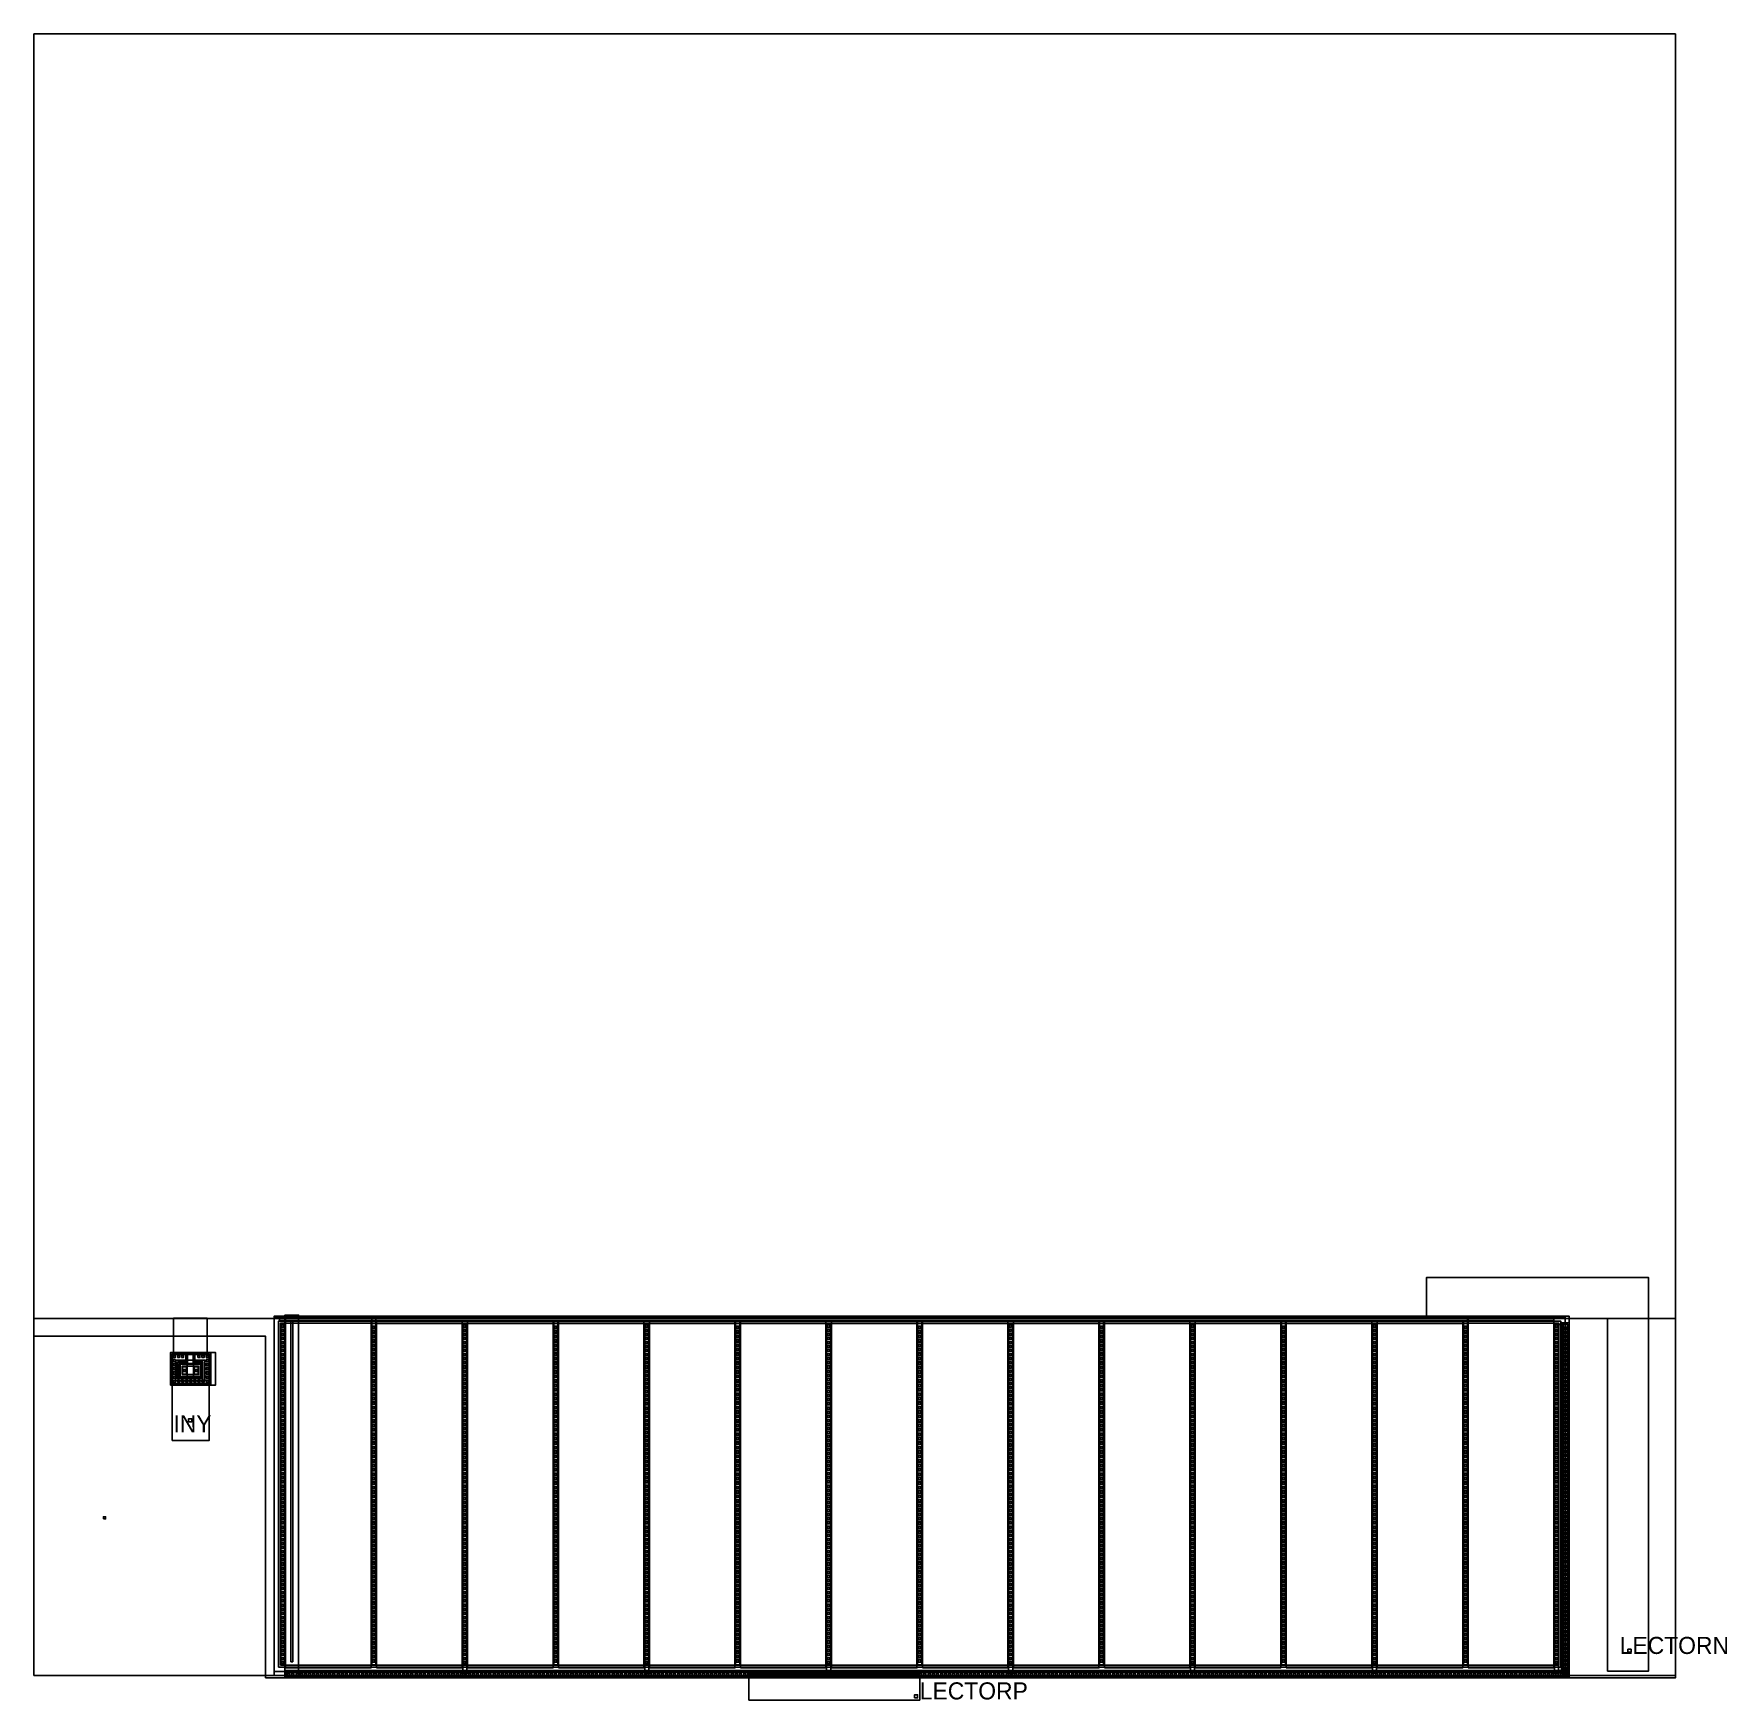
# Model space of a CAD drawing. Extents: x 0 to 495, y -9 to 478.
import ezdxf

# ---------------------------------------------------------------- set-up
doc = ezdxf.new("R2010")
doc.units = 0
for name, color, linetype in [('L10D0', 1, 'CONTINUOUS'), ('L20D0', 7, 'CONTINUOUS'), ('L230D0', 10, 'CONTINUOUS'), ('L23D0', 2, 'CONTINUOUS'), ('L24D0', 5, 'CONTINUOUS'), ('L34D0', 3, 'CONTINUOUS'), ('L35D0', 4, 'CONTINUOUS'), ('L36D0', 8, 'CONTINUOUS'), ('L37D0', 9, 'CONTINUOUS'), ('L54D0', 11, 'CONTINUOUS'), ('L5D0', 6, 'CONTINUOUS')]:
    doc.layers.add(name, color=color, linetype=linetype)

msp = doc.modelspace()

# ---------------------------------------------------------------- texts
at = {"layer": 'L54D0'}
for s, p in [('INY', (41.15, 68.9)), ('LECTORN', (464.05, 4.1)), ('LECTORP', (259.4, -9.2))]:
    msp.add_text(s, height=5, dxfattribs=at).set_placement(p)

# ---------------------------------------------------------------- linework, layer by layer
at = {"layer": 'L10D0'}
for points in [[(72.45, 0.8), (72.45, 100.8), (446.25, 100.8), (446.25, 0.8)], [(72.45, 0.8), (72.45, 100.8), (73.95, 100.8), (73.95, 0.8)], [(444.75, 0.8), (444.75, 100.8), (446.25, 100.8), (446.25, 0.8)], [(447.45, -1.3), (447.45, 100.5), (448.85, 100.5), (448.85, -1.3)], [(40.7, 83.1), (40.7, 91.8), (44.85, 91.8), (44.85, 89.4), (42.45, 89.4), (42.45, 84.6), (49.7, 84.6), (49.7, 89.4), (47.35, 89.4), (47.35, 91.8), (51.7, 91.8), (51.7, 83.1)], [(43.7, 85.8), (43.7, 88.2), (48.5, 88.2), (48.5, 85.8)], [(43.7, 85.8), (43.7, 88.2), (45.2, 88.2), (45.2, 85.8)], [(47, 85.8), (47, 88.2), (48.5, 88.2), (48.5, 85.8)], [(74.15, -2.5), (74.15, -1.1), (448.85, -1.1), (448.85, -2.5)]]:
    msp.add_lwpolyline(points, close=True, dxfattribs=at)
at = {"layer": 'L20D0'}
for points in [[(0.35, 102.2), (0.35, 477.8), (480.35, 477.8), (480.35, 102.2)], [(41.15, 92.1), (41.15, 102.25), (51, 102.25), (51, 92.1)], [(72.15, 101.6), (72.15, 102.2), (73.95, 102.2), (73.95, 101.6)], [(73.95, 101.6), (73.95, 102.2), (444.75, 102.2), (444.75, 101.6)], [(73.95, 100.8), (73.95, 101.6), (98.95, 101.6), (98.95, 100.8)], [(73.95, 0.8), (73.95, 100.8), (98.95, 100.8), (98.95, 0.8)], [(75.45, 1.8), (75.45, 101.5), (76.05, 101.5), (76.05, 1.8)], [(100.55, 100.8), (100.55, 101.6), (125.55, 101.6), (125.55, 100.8)], [(100.55, 0.8), (100.55, 100.8), (125.55, 100.8), (125.55, 0.8)], [(127.15, 100.8), (127.15, 101.6), (152.15, 101.6), (152.15, 100.8)], [(127.15, 0.8), (127.15, 100.8), (152.15, 100.8), (152.15, 0.8)], [(153.75, 100.8), (153.75, 101.6), (178.75, 101.6), (178.75, 100.8)], [(153.75, 0.8), (153.75, 100.8), (178.75, 100.8), (178.75, 0.8)], [(180.35, 100.8), (180.35, 101.6), (205.35, 101.6), (205.35, 100.8)], [(180.35, 0.8), (180.35, 100.8), (205.35, 100.8), (205.35, 0.8)], [(206.95, 100.8), (206.95, 101.6), (231.95, 101.6), (231.95, 100.8)], [(206.95, 0.8), (206.95, 100.8), (231.95, 100.8), (231.95, 0.8)], [(233.55, 100.8), (233.55, 101.6), (258.55, 101.6), (258.55, 100.8)], [(233.55, 0.8), (233.55, 100.8), (258.55, 100.8), (258.55, 0.8)], [(260.15, 100.8), (260.15, 101.6), (285.15, 101.6), (285.15, 100.8)], [(260.15, 0.8), (260.15, 100.8), (285.15, 100.8), (285.15, 0.8)], [(286.75, 100.8), (286.75, 101.6), (311.75, 101.6), (311.75, 100.8)], [(286.75, 0.8), (286.75, 100.8), (311.75, 100.8), (311.75, 0.8)], [(313.35, 100.8), (313.35, 101.6), (338.35, 101.6), (338.35, 100.8)], [(313.35, 0.8), (313.35, 100.8), (338.35, 100.8), (338.35, 0.8)], [(339.95, 100.8), (339.95, 101.6), (364.95, 101.6), (364.95, 100.8)], [(339.95, 0.8), (339.95, 100.8), (364.95, 100.8), (364.95, 0.8)], [(366.55, 100.8), (366.55, 101.6), (391.55, 101.6), (391.55, 100.8)], [(366.55, 0.8), (366.55, 100.8), (391.55, 100.8), (391.55, 0.8)], [(393.15, 100.8), (393.15, 101.6), (418.15, 101.6), (418.15, 100.8)], [(393.15, 0.8), (393.15, 100.8), (418.15, 100.8), (418.15, 0.8)], [(419.75, 100.8), (419.75, 101.6), (444.75, 101.6), (444.75, 100.8)], [(419.75, 0.8), (419.75, 100.8), (444.75, 100.8), (444.75, 0.8)], [(45.2, 89), (45.2, 92.1), (47, 92.1), (47, 89)], [(45.2, 88.2), (45.2, 89), (47, 89), (47, 88.2)], [(45.2, 85.8), (45.2, 88.2), (47, 88.2), (47, 85.8)], [(45.2, 85), (45.2, 85.8), (47, 85.8), (47, 85)], [(20.7, 43.6), (20.7, 44.2), (21.3, 44.2), (21.3, 43.6)], [(73.95, 0), (73.95, 0.8), (98.95, 0.8), (98.95, 0)], [(100.55, 0), (100.55, 0.8), (125.55, 0.8), (125.55, 0)], [(127.15, 0), (127.15, 0.8), (152.15, 0.8), (152.15, 0)], [(153.75, 0), (153.75, 0.8), (178.75, 0.8), (178.75, 0)], [(180.35, 0), (180.35, 0.8), (205.35, 0.8), (205.35, 0)], [(206.95, 0), (206.95, 0.8), (231.95, 0.8), (231.95, 0)], [(233.55, 0), (233.55, 0.8), (258.55, 0.8), (258.55, 0)], [(260.15, 0), (260.15, 0.8), (285.15, 0.8), (285.15, 0)], [(286.75, 0), (286.75, 0.8), (311.75, 0.8), (311.75, 0)], [(313.35, 0), (313.35, 0.8), (338.35, 0.8), (338.35, 0)], [(339.95, 0), (339.95, 0.8), (364.95, 0.8), (364.95, 0)], [(366.55, 0), (366.55, 0.8), (391.55, 0.8), (391.55, 0)], [(393.15, 0), (393.15, 0.8), (418.15, 0.8), (418.15, 0)], [(419.75, 0), (419.75, 0.8), (444.75, 0.8), (444.75, 0)]]:
    msp.add_lwpolyline(points, close=True, dxfattribs=at)
at = {"layer": 'L230D0'}
msp.add_lwpolyline([(0.35, -2.2), (0.35, 477.8), (480.35, 477.8), (480.35, -2.2)], close=True, dxfattribs=at)
at = {"layer": 'L23D0'}
for points in [[(447.05, -1.7), (447.05, 100.9), (449.25, 100.9), (449.25, -1.7)], [(40.3, 82.7), (40.3, 92.2), (45.25, 92.2), (45.25, 89), (42.85, 89), (42.85, 85), (49.3, 85), (49.3, 89), (46.95, 89), (46.95, 92.2), (52.1, 92.2), (52.1, 82.7)], [(73.75, -2.9), (73.75, -0.7), (449.25, -0.7), (449.25, -2.9)]]:
    msp.add_lwpolyline(points, close=True, dxfattribs=at)
at = {"layer": 'L24D0'}
for points in [[(71.85, 0.2), (71.85, 101.4), (446.85, 101.4), (446.85, 0.2)], [(43.1, 85.2), (43.1, 88.8), (49.1, 88.8), (49.1, 85.2)]]:
    msp.add_lwpolyline(points, close=True, dxfattribs=at)
at = {"layer": 'L34D0'}
for points in [[(72.85, 99.7), (72.85, 100.3), (73.45, 100.3), (73.45, 99.7)], [(72.85, 98.5), (72.85, 99.1), (73.45, 99.1), (73.45, 98.5)], [(99.45, 99.25), (99.45, 99.85), (100.05, 99.85), (100.05, 99.25)], [(126.05, 99.7), (126.05, 100.3), (126.65, 100.3), (126.65, 99.7)], [(126.05, 98.5), (126.05, 99.1), (126.65, 99.1), (126.65, 98.5)], [(152.65, 99.25), (152.65, 99.85), (153.25, 99.85), (153.25, 99.25)], [(179.25, 99.7), (179.25, 100.3), (179.85, 100.3), (179.85, 99.7)], [(179.25, 98.5), (179.25, 99.1), (179.85, 99.1), (179.85, 98.5)], [(205.85, 99.25), (205.85, 99.85), (206.45, 99.85), (206.45, 99.25)], [(232.45, 99.7), (232.45, 100.3), (233.05, 100.3), (233.05, 99.7)], [(232.45, 98.5), (232.45, 99.1), (233.05, 99.1), (233.05, 98.5)], [(259.05, 99.25), (259.05, 99.85), (259.65, 99.85), (259.65, 99.25)], [(285.65, 99.7), (285.65, 100.3), (286.25, 100.3), (286.25, 99.7)], [(285.65, 98.5), (285.65, 99.1), (286.25, 99.1), (286.25, 98.5)], [(312.25, 99.25), (312.25, 99.85), (312.85, 99.85), (312.85, 99.25)], [(338.85, 99.7), (338.85, 100.3), (339.45, 100.3), (339.45, 99.7)], [(338.85, 98.5), (338.85, 99.1), (339.45, 99.1), (339.45, 98.5)], [(365.45, 99.25), (365.45, 99.85), (366.05, 99.85), (366.05, 99.25)], [(392.05, 99.7), (392.05, 100.3), (392.65, 100.3), (392.65, 99.7)], [(392.05, 98.5), (392.05, 99.1), (392.65, 99.1), (392.65, 98.5)], [(418.65, 99.25), (418.65, 99.85), (419.25, 99.85), (419.25, 99.25)], [(445.25, 99.7), (445.25, 100.3), (445.85, 100.3), (445.85, 99.7)], [(445.25, 98.5), (445.25, 99.1), (445.85, 99.1), (445.85, 98.5)], [(447.85, 99.1), (447.85, 99.7), (448.45, 99.7), (448.45, 99.1)], [(72.85, 97.3), (72.85, 97.9), (73.45, 97.9), (73.45, 97.3)], [(72.85, 96.1), (72.85, 96.7), (73.45, 96.7), (73.45, 96.1)], [(72.85, 94.9), (72.85, 95.5), (73.45, 95.5), (73.45, 94.9)], [(72.85, 93.7), (72.85, 94.3), (73.45, 94.3), (73.45, 93.7)], [(99.45, 97.95), (99.45, 98.55), (100.05, 98.55), (100.05, 97.95)], [(99.45, 96.65), (99.45, 97.25), (100.05, 97.25), (100.05, 96.65)], [(99.45, 95.35), (99.45, 95.95), (100.05, 95.95), (100.05, 95.35)], [(99.45, 94.05), (99.45, 94.65), (100.05, 94.65), (100.05, 94.05)], [(126.05, 97.3), (126.05, 97.9), (126.65, 97.9), (126.65, 97.3)], [(126.05, 96.1), (126.05, 96.7), (126.65, 96.7), (126.65, 96.1)], [(126.05, 94.9), (126.05, 95.5), (126.65, 95.5), (126.65, 94.9)], [(126.05, 93.7), (126.05, 94.3), (126.65, 94.3), (126.65, 93.7)], [(152.65, 97.95), (152.65, 98.55), (153.25, 98.55), (153.25, 97.95)], [(152.65, 96.65), (152.65, 97.25), (153.25, 97.25), (153.25, 96.65)], [(152.65, 95.35), (152.65, 95.95), (153.25, 95.95), (153.25, 95.35)], [(152.65, 94.05), (152.65, 94.65), (153.25, 94.65), (153.25, 94.05)], [(179.25, 97.3), (179.25, 97.9), (179.85, 97.9), (179.85, 97.3)], [(179.25, 96.1), (179.25, 96.7), (179.85, 96.7), (179.85, 96.1)], [(179.25, 94.9), (179.25, 95.5), (179.85, 95.5), (179.85, 94.9)], [(179.25, 93.7), (179.25, 94.3), (179.85, 94.3), (179.85, 93.7)], [(205.85, 97.95), (205.85, 98.55), (206.45, 98.55), (206.45, 97.95)], [(205.85, 96.65), (205.85, 97.25), (206.45, 97.25), (206.45, 96.65)], [(205.85, 95.35), (205.85, 95.95), (206.45, 95.95), (206.45, 95.35)], [(205.85, 94.05), (205.85, 94.65), (206.45, 94.65), (206.45, 94.05)], [(232.45, 97.3), (232.45, 97.9), (233.05, 97.9), (233.05, 97.3)], [(232.45, 96.1), (232.45, 96.7), (233.05, 96.7), (233.05, 96.1)], [(232.45, 94.9), (232.45, 95.5), (233.05, 95.5), (233.05, 94.9)], [(232.45, 93.7), (232.45, 94.3), (233.05, 94.3), (233.05, 93.7)], [(259.05, 97.95), (259.05, 98.55), (259.65, 98.55), (259.65, 97.95)], [(259.05, 96.65), (259.05, 97.25), (259.65, 97.25), (259.65, 96.65)], [(259.05, 95.35), (259.05, 95.95), (259.65, 95.95), (259.65, 95.35)], [(259.05, 94.05), (259.05, 94.65), (259.65, 94.65), (259.65, 94.05)], [(285.65, 97.3), (285.65, 97.9), (286.25, 97.9), (286.25, 97.3)], [(285.65, 96.1), (285.65, 96.7), (286.25, 96.7), (286.25, 96.1)], [(285.65, 94.9), (285.65, 95.5), (286.25, 95.5), (286.25, 94.9)], [(285.65, 93.7), (285.65, 94.3), (286.25, 94.3), (286.25, 93.7)], [(312.25, 97.95), (312.25, 98.55), (312.85, 98.55), (312.85, 97.95)], [(312.25, 96.65), (312.25, 97.25), (312.85, 97.25), (312.85, 96.65)], [(312.25, 95.35), (312.25, 95.95), (312.85, 95.95), (312.85, 95.35)], [(312.25, 94.05), (312.25, 94.65), (312.85, 94.65), (312.85, 94.05)], [(338.85, 97.3), (338.85, 97.9), (339.45, 97.9), (339.45, 97.3)], [(338.85, 96.1), (338.85, 96.7), (339.45, 96.7), (339.45, 96.1)], [(338.85, 94.9), (338.85, 95.5), (339.45, 95.5), (339.45, 94.9)], [(338.85, 93.7), (338.85, 94.3), (339.45, 94.3), (339.45, 93.7)], [(365.45, 97.95), (365.45, 98.55), (366.05, 98.55), (366.05, 97.95)], [(365.45, 96.65), (365.45, 97.25), (366.05, 97.25), (366.05, 96.65)], [(365.45, 95.35), (365.45, 95.95), (366.05, 95.95), (366.05, 95.35)], [(365.45, 94.05), (365.45, 94.65), (366.05, 94.65), (366.05, 94.05)], [(392.05, 97.3), (392.05, 97.9), (392.65, 97.9), (392.65, 97.3)], [(392.05, 96.1), (392.05, 96.7), (392.65, 96.7), (392.65, 96.1)], [(392.05, 94.9), (392.05, 95.5), (392.65, 95.5), (392.65, 94.9)], [(392.05, 93.7), (392.05, 94.3), (392.65, 94.3), (392.65, 93.7)], [(418.65, 97.95), (418.65, 98.55), (419.25, 98.55), (419.25, 97.95)], [(418.65, 96.65), (418.65, 97.25), (419.25, 97.25), (419.25, 96.65)], [(418.65, 95.35), (418.65, 95.95), (419.25, 95.95), (419.25, 95.35)], [(418.65, 94.05), (418.65, 94.65), (419.25, 94.65), (419.25, 94.05)], [(445.25, 97.3), (445.25, 97.9), (445.85, 97.9), (445.85, 97.3)], [(445.25, 96.1), (445.25, 96.7), (445.85, 96.7), (445.85, 96.1)], [(445.25, 94.9), (445.25, 95.5), (445.85, 95.5), (445.85, 94.9)], [(445.25, 93.7), (445.25, 94.3), (445.85, 94.3), (445.85, 93.7)], [(447.85, 97.9), (447.85, 98.5), (448.45, 98.5), (448.45, 97.9)], [(447.85, 96.7), (447.85, 97.3), (448.45, 97.3), (448.45, 96.7)], [(447.85, 95.5), (447.85, 96.1), (448.45, 96.1), (448.45, 95.5)], [(447.85, 94.3), (447.85, 94.9), (448.45, 94.9), (448.45, 94.3)], [(41.1, 90.75), (41.1, 91.35), (41.7, 91.35), (41.7, 90.75)], [(41.1, 89.55), (41.1, 90.15), (41.7, 90.15), (41.7, 89.55)], [(42.3, 90.75), (42.3, 91.35), (42.9, 91.35), (42.9, 90.75)], [(43.5, 90.75), (43.5, 91.35), (44.1, 91.35), (44.1, 90.75)], [(48.3, 90.75), (48.3, 91.35), (48.9, 91.35), (48.9, 90.75)], [(49.5, 90.75), (49.5, 91.35), (50.1, 91.35), (50.1, 90.75)], [(50.7, 90.75), (50.7, 91.35), (51.3, 91.35), (51.3, 90.75)], [(50.7, 89.55), (50.7, 90.15), (51.3, 90.15), (51.3, 89.55)], [(72.85, 92.5), (72.85, 93.1), (73.45, 93.1), (73.45, 92.5)], [(72.85, 91.3), (72.85, 91.9), (73.45, 91.9), (73.45, 91.3)], [(72.85, 90.1), (72.85, 90.7), (73.45, 90.7), (73.45, 90.1)], [(72.85, 88.9), (72.85, 89.5), (73.45, 89.5), (73.45, 88.9)], [(99.45, 92.75), (99.45, 93.35), (100.05, 93.35), (100.05, 92.75)], [(99.45, 91.45), (99.45, 92.05), (100.05, 92.05), (100.05, 91.45)], [(99.45, 90.15), (99.45, 90.75), (100.05, 90.75), (100.05, 90.15)], [(99.45, 88.85), (99.45, 89.45), (100.05, 89.45), (100.05, 88.85)], [(126.05, 92.5), (126.05, 93.1), (126.65, 93.1), (126.65, 92.5)], [(126.05, 91.3), (126.05, 91.9), (126.65, 91.9), (126.65, 91.3)], [(126.05, 90.1), (126.05, 90.7), (126.65, 90.7), (126.65, 90.1)], [(126.05, 88.9), (126.05, 89.5), (126.65, 89.5), (126.65, 88.9)], [(152.65, 92.75), (152.65, 93.35), (153.25, 93.35), (153.25, 92.75)], [(152.65, 91.45), (152.65, 92.05), (153.25, 92.05), (153.25, 91.45)], [(152.65, 90.15), (152.65, 90.75), (153.25, 90.75), (153.25, 90.15)], [(152.65, 88.85), (152.65, 89.45), (153.25, 89.45), (153.25, 88.85)], [(179.25, 92.5), (179.25, 93.1), (179.85, 93.1), (179.85, 92.5)], [(179.25, 91.3), (179.25, 91.9), (179.85, 91.9), (179.85, 91.3)], [(179.25, 90.1), (179.25, 90.7), (179.85, 90.7), (179.85, 90.1)], [(179.25, 88.9), (179.25, 89.5), (179.85, 89.5), (179.85, 88.9)], [(205.85, 92.75), (205.85, 93.35), (206.45, 93.35), (206.45, 92.75)], [(205.85, 91.45), (205.85, 92.05), (206.45, 92.05), (206.45, 91.45)], [(205.85, 90.15), (205.85, 90.75), (206.45, 90.75), (206.45, 90.15)], [(205.85, 88.85), (205.85, 89.45), (206.45, 89.45), (206.45, 88.85)], [(232.45, 92.5), (232.45, 93.1), (233.05, 93.1), (233.05, 92.5)], [(232.45, 91.3), (232.45, 91.9), (233.05, 91.9), (233.05, 91.3)], [(232.45, 90.1), (232.45, 90.7), (233.05, 90.7), (233.05, 90.1)], [(232.45, 88.9), (232.45, 89.5), (233.05, 89.5), (233.05, 88.9)], [(259.05, 92.75), (259.05, 93.35), (259.65, 93.35), (259.65, 92.75)], [(259.05, 91.45), (259.05, 92.05), (259.65, 92.05), (259.65, 91.45)], [(259.05, 90.15), (259.05, 90.75), (259.65, 90.75), (259.65, 90.15)], [(259.05, 88.85), (259.05, 89.45), (259.65, 89.45), (259.65, 88.85)], [(285.65, 92.5), (285.65, 93.1), (286.25, 93.1), (286.25, 92.5)], [(285.65, 91.3), (285.65, 91.9), (286.25, 91.9), (286.25, 91.3)], [(285.65, 90.1), (285.65, 90.7), (286.25, 90.7), (286.25, 90.1)], [(285.65, 88.9), (285.65, 89.5), (286.25, 89.5), (286.25, 88.9)], [(312.25, 92.75), (312.25, 93.35), (312.85, 93.35), (312.85, 92.75)], [(312.25, 91.45), (312.25, 92.05), (312.85, 92.05), (312.85, 91.45)], [(312.25, 90.15), (312.25, 90.75), (312.85, 90.75), (312.85, 90.15)], [(312.25, 88.85), (312.25, 89.45), (312.85, 89.45), (312.85, 88.85)], [(338.85, 92.5), (338.85, 93.1), (339.45, 93.1), (339.45, 92.5)], [(338.85, 91.3), (338.85, 91.9), (339.45, 91.9), (339.45, 91.3)], [(338.85, 90.1), (338.85, 90.7), (339.45, 90.7), (339.45, 90.1)], [(338.85, 88.9), (338.85, 89.5), (339.45, 89.5), (339.45, 88.9)], [(365.45, 92.75), (365.45, 93.35), (366.05, 93.35), (366.05, 92.75)], [(365.45, 91.45), (365.45, 92.05), (366.05, 92.05), (366.05, 91.45)], [(365.45, 90.15), (365.45, 90.75), (366.05, 90.75), (366.05, 90.15)], [(365.45, 88.85), (365.45, 89.45), (366.05, 89.45), (366.05, 88.85)], [(392.05, 92.5), (392.05, 93.1), (392.65, 93.1), (392.65, 92.5)], [(392.05, 91.3), (392.05, 91.9), (392.65, 91.9), (392.65, 91.3)], [(392.05, 90.1), (392.05, 90.7), (392.65, 90.7), (392.65, 90.1)], [(392.05, 88.9), (392.05, 89.5), (392.65, 89.5), (392.65, 88.9)], [(418.65, 92.75), (418.65, 93.35), (419.25, 93.35), (419.25, 92.75)], [(418.65, 91.45), (418.65, 92.05), (419.25, 92.05), (419.25, 91.45)], [(418.65, 90.15), (418.65, 90.75), (419.25, 90.75), (419.25, 90.15)], [(418.65, 88.85), (418.65, 89.45), (419.25, 89.45), (419.25, 88.85)], [(445.25, 92.5), (445.25, 93.1), (445.85, 93.1), (445.85, 92.5)], [(445.25, 91.3), (445.25, 91.9), (445.85, 91.9), (445.85, 91.3)], [(445.25, 90.1), (445.25, 90.7), (445.85, 90.7), (445.85, 90.1)], [(445.25, 88.9), (445.25, 89.5), (445.85, 89.5), (445.85, 88.9)], [(447.85, 93.1), (447.85, 93.7), (448.45, 93.7), (448.45, 93.1)], [(447.85, 91.9), (447.85, 92.5), (448.45, 92.5), (448.45, 91.9)], [(447.85, 90.7), (447.85, 91.3), (448.45, 91.3), (448.45, 90.7)], [(447.85, 89.5), (447.85, 90.1), (448.45, 90.1), (448.45, 89.5)], [(41.1, 88.35), (41.1, 88.95), (41.7, 88.95), (41.7, 88.35)], [(41.1, 87.15), (41.1, 87.75), (41.7, 87.75), (41.7, 87.15)], [(41.1, 85.95), (41.1, 86.55), (41.7, 86.55), (41.7, 85.95)], [(41.1, 84.75), (41.1, 85.35), (41.7, 85.35), (41.7, 84.75)], [(44.1, 86.7), (44.1, 87.3), (44.7, 87.3), (44.7, 86.7)], [(47.5, 86.7), (47.5, 87.3), (48.1, 87.3), (48.1, 86.7)], [(50.7, 88.35), (50.7, 88.95), (51.3, 88.95), (51.3, 88.35)], [(50.7, 87.15), (50.7, 87.75), (51.3, 87.75), (51.3, 87.15)], [(50.7, 85.95), (50.7, 86.55), (51.3, 86.55), (51.3, 85.95)], [(50.7, 84.75), (50.7, 85.35), (51.3, 85.35), (51.3, 84.75)], [(72.85, 87.7), (72.85, 88.3), (73.45, 88.3), (73.45, 87.7)], [(72.85, 86.5), (72.85, 87.1), (73.45, 87.1), (73.45, 86.5)], [(72.85, 85.3), (72.85, 85.9), (73.45, 85.9), (73.45, 85.3)], [(72.85, 84.1), (72.85, 84.7), (73.45, 84.7), (73.45, 84.1)], [(99.45, 87.55), (99.45, 88.15), (100.05, 88.15), (100.05, 87.55)], [(99.45, 86.25), (99.45, 86.85), (100.05, 86.85), (100.05, 86.25)], [(99.45, 84.95), (99.45, 85.55), (100.05, 85.55), (100.05, 84.95)], [(99.45, 83.65), (99.45, 84.25), (100.05, 84.25), (100.05, 83.65)], [(126.05, 87.7), (126.05, 88.3), (126.65, 88.3), (126.65, 87.7)], [(126.05, 86.5), (126.05, 87.1), (126.65, 87.1), (126.65, 86.5)], [(126.05, 85.3), (126.05, 85.9), (126.65, 85.9), (126.65, 85.3)], [(126.05, 84.1), (126.05, 84.7), (126.65, 84.7), (126.65, 84.1)], [(152.65, 87.55), (152.65, 88.15), (153.25, 88.15), (153.25, 87.55)], [(152.65, 86.25), (152.65, 86.85), (153.25, 86.85), (153.25, 86.25)], [(152.65, 84.95), (152.65, 85.55), (153.25, 85.55), (153.25, 84.95)], [(152.65, 83.65), (152.65, 84.25), (153.25, 84.25), (153.25, 83.65)], [(179.25, 87.7), (179.25, 88.3), (179.85, 88.3), (179.85, 87.7)], [(179.25, 86.5), (179.25, 87.1), (179.85, 87.1), (179.85, 86.5)], [(179.25, 85.3), (179.25, 85.9), (179.85, 85.9), (179.85, 85.3)], [(179.25, 84.1), (179.25, 84.7), (179.85, 84.7), (179.85, 84.1)], [(205.85, 87.55), (205.85, 88.15), (206.45, 88.15), (206.45, 87.55)], [(205.85, 86.25), (205.85, 86.85), (206.45, 86.85), (206.45, 86.25)], [(205.85, 84.95), (205.85, 85.55), (206.45, 85.55), (206.45, 84.95)], [(205.85, 83.65), (205.85, 84.25), (206.45, 84.25), (206.45, 83.65)], [(232.45, 87.7), (232.45, 88.3), (233.05, 88.3), (233.05, 87.7)], [(232.45, 86.5), (232.45, 87.1), (233.05, 87.1), (233.05, 86.5)], [(232.45, 85.3), (232.45, 85.9), (233.05, 85.9), (233.05, 85.3)], [(232.45, 84.1), (232.45, 84.7), (233.05, 84.7), (233.05, 84.1)], [(259.05, 87.55), (259.05, 88.15), (259.65, 88.15), (259.65, 87.55)], [(259.05, 86.25), (259.05, 86.85), (259.65, 86.85), (259.65, 86.25)], [(259.05, 84.95), (259.05, 85.55), (259.65, 85.55), (259.65, 84.95)], [(259.05, 83.65), (259.05, 84.25), (259.65, 84.25), (259.65, 83.65)], [(285.65, 87.7), (285.65, 88.3), (286.25, 88.3), (286.25, 87.7)], [(285.65, 86.5), (285.65, 87.1), (286.25, 87.1), (286.25, 86.5)], [(285.65, 85.3), (285.65, 85.9), (286.25, 85.9), (286.25, 85.3)], [(285.65, 84.1), (285.65, 84.7), (286.25, 84.7), (286.25, 84.1)], [(312.25, 87.55), (312.25, 88.15), (312.85, 88.15), (312.85, 87.55)], [(312.25, 86.25), (312.25, 86.85), (312.85, 86.85), (312.85, 86.25)], [(312.25, 84.95), (312.25, 85.55), (312.85, 85.55), (312.85, 84.95)], [(312.25, 83.65), (312.25, 84.25), (312.85, 84.25), (312.85, 83.65)], [(338.85, 87.7), (338.85, 88.3), (339.45, 88.3), (339.45, 87.7)], [(338.85, 86.5), (338.85, 87.1), (339.45, 87.1), (339.45, 86.5)], [(338.85, 85.3), (338.85, 85.9), (339.45, 85.9), (339.45, 85.3)], [(338.85, 84.1), (338.85, 84.7), (339.45, 84.7), (339.45, 84.1)], [(365.45, 87.55), (365.45, 88.15), (366.05, 88.15), (366.05, 87.55)], [(365.45, 86.25), (365.45, 86.85), (366.05, 86.85), (366.05, 86.25)], [(365.45, 84.95), (365.45, 85.55), (366.05, 85.55), (366.05, 84.95)], [(365.45, 83.65), (365.45, 84.25), (366.05, 84.25), (366.05, 83.65)], [(392.05, 87.7), (392.05, 88.3), (392.65, 88.3), (392.65, 87.7)], [(392.05, 86.5), (392.05, 87.1), (392.65, 87.1), (392.65, 86.5)], [(392.05, 85.3), (392.05, 85.9), (392.65, 85.9), (392.65, 85.3)], [(392.05, 84.1), (392.05, 84.7), (392.65, 84.7), (392.65, 84.1)], [(418.65, 87.55), (418.65, 88.15), (419.25, 88.15), (419.25, 87.55)], [(418.65, 86.25), (418.65, 86.85), (419.25, 86.85), (419.25, 86.25)], [(418.65, 84.95), (418.65, 85.55), (419.25, 85.55), (419.25, 84.95)], [(418.65, 83.65), (418.65, 84.25), (419.25, 84.25), (419.25, 83.65)], [(445.25, 87.7), (445.25, 88.3), (445.85, 88.3), (445.85, 87.7)], [(445.25, 86.5), (445.25, 87.1), (445.85, 87.1), (445.85, 86.5)], [(445.25, 85.3), (445.25, 85.9), (445.85, 85.9), (445.85, 85.3)], [(445.25, 84.1), (445.25, 84.7), (445.85, 84.7), (445.85, 84.1)], [(447.85, 88.3), (447.85, 88.9), (448.45, 88.9), (448.45, 88.3)], [(447.85, 87.1), (447.85, 87.7), (448.45, 87.7), (448.45, 87.1)], [(447.85, 85.9), (447.85, 86.5), (448.45, 86.5), (448.45, 85.9)], [(447.85, 84.7), (447.85, 85.3), (448.45, 85.3), (448.45, 84.7)], [(41.1, 83.55), (41.1, 84.15), (41.7, 84.15), (41.7, 83.55)], [(42.3, 83.55), (42.3, 84.15), (42.9, 84.15), (42.9, 83.55)], [(43.5, 83.55), (43.5, 84.15), (44.1, 84.15), (44.1, 83.55)], [(44.7, 83.55), (44.7, 84.15), (45.3, 84.15), (45.3, 83.55)], [(45.9, 83.55), (45.9, 84.15), (46.5, 84.15), (46.5, 83.55)], [(47.1, 83.55), (47.1, 84.15), (47.7, 84.15), (47.7, 83.55)], [(48.3, 83.55), (48.3, 84.15), (48.9, 84.15), (48.9, 83.55)], [(49.5, 83.55), (49.5, 84.15), (50.1, 84.15), (50.1, 83.55)], [(50.7, 83.55), (50.7, 84.15), (51.3, 84.15), (51.3, 83.55)], [(72.85, 82.9), (72.85, 83.5), (73.45, 83.5), (73.45, 82.9)], [(72.85, 81.7), (72.85, 82.3), (73.45, 82.3), (73.45, 81.7)], [(72.85, 80.5), (72.85, 81.1), (73.45, 81.1), (73.45, 80.5)], [(72.85, 79.3), (72.85, 79.9), (73.45, 79.9), (73.45, 79.3)], [(99.45, 82.35), (99.45, 82.95), (100.05, 82.95), (100.05, 82.35)], [(99.45, 81.05), (99.45, 81.65), (100.05, 81.65), (100.05, 81.05)], [(99.45, 79.75), (99.45, 80.35), (100.05, 80.35), (100.05, 79.75)], [(126.05, 82.9), (126.05, 83.5), (126.65, 83.5), (126.65, 82.9)], [(126.05, 81.7), (126.05, 82.3), (126.65, 82.3), (126.65, 81.7)], [(126.05, 80.5), (126.05, 81.1), (126.65, 81.1), (126.65, 80.5)], [(126.05, 79.3), (126.05, 79.9), (126.65, 79.9), (126.65, 79.3)], [(152.65, 82.35), (152.65, 82.95), (153.25, 82.95), (153.25, 82.35)], [(152.65, 81.05), (152.65, 81.65), (153.25, 81.65), (153.25, 81.05)], [(152.65, 79.75), (152.65, 80.35), (153.25, 80.35), (153.25, 79.75)], [(179.25, 82.9), (179.25, 83.5), (179.85, 83.5), (179.85, 82.9)], [(179.25, 81.7), (179.25, 82.3), (179.85, 82.3), (179.85, 81.7)], [(179.25, 80.5), (179.25, 81.1), (179.85, 81.1), (179.85, 80.5)], [(179.25, 79.3), (179.25, 79.9), (179.85, 79.9), (179.85, 79.3)], [(205.85, 82.35), (205.85, 82.95), (206.45, 82.95), (206.45, 82.35)], [(205.85, 81.05), (205.85, 81.65), (206.45, 81.65), (206.45, 81.05)], [(205.85, 79.75), (205.85, 80.35), (206.45, 80.35), (206.45, 79.75)], [(232.45, 82.9), (232.45, 83.5), (233.05, 83.5), (233.05, 82.9)], [(232.45, 81.7), (232.45, 82.3), (233.05, 82.3), (233.05, 81.7)], [(232.45, 80.5), (232.45, 81.1), (233.05, 81.1), (233.05, 80.5)], [(232.45, 79.3), (232.45, 79.9), (233.05, 79.9), (233.05, 79.3)], [(259.05, 82.35), (259.05, 82.95), (259.65, 82.95), (259.65, 82.35)], [(259.05, 81.05), (259.05, 81.65), (259.65, 81.65), (259.65, 81.05)], [(259.05, 79.75), (259.05, 80.35), (259.65, 80.35), (259.65, 79.75)], [(285.65, 82.9), (285.65, 83.5), (286.25, 83.5), (286.25, 82.9)], [(285.65, 81.7), (285.65, 82.3), (286.25, 82.3), (286.25, 81.7)], [(285.65, 80.5), (285.65, 81.1), (286.25, 81.1), (286.25, 80.5)], [(285.65, 79.3), (285.65, 79.9), (286.25, 79.9), (286.25, 79.3)], [(312.25, 82.35), (312.25, 82.95), (312.85, 82.95), (312.85, 82.35)], [(312.25, 81.05), (312.25, 81.65), (312.85, 81.65), (312.85, 81.05)], [(312.25, 79.75), (312.25, 80.35), (312.85, 80.35), (312.85, 79.75)], [(338.85, 82.9), (338.85, 83.5), (339.45, 83.5), (339.45, 82.9)], [(338.85, 81.7), (338.85, 82.3), (339.45, 82.3), (339.45, 81.7)], [(338.85, 80.5), (338.85, 81.1), (339.45, 81.1), (339.45, 80.5)], [(338.85, 79.3), (338.85, 79.9), (339.45, 79.9), (339.45, 79.3)], [(365.45, 82.35), (365.45, 82.95), (366.05, 82.95), (366.05, 82.35)], [(365.45, 81.05), (365.45, 81.65), (366.05, 81.65), (366.05, 81.05)], [(365.45, 79.75), (365.45, 80.35), (366.05, 80.35), (366.05, 79.75)], [(392.05, 82.9), (392.05, 83.5), (392.65, 83.5), (392.65, 82.9)], [(392.05, 81.7), (392.05, 82.3), (392.65, 82.3), (392.65, 81.7)], [(392.05, 80.5), (392.05, 81.1), (392.65, 81.1), (392.65, 80.5)], [(392.05, 79.3), (392.05, 79.9), (392.65, 79.9), (392.65, 79.3)], [(418.65, 82.35), (418.65, 82.95), (419.25, 82.95), (419.25, 82.35)], [(418.65, 81.05), (418.65, 81.65), (419.25, 81.65), (419.25, 81.05)], [(418.65, 79.75), (418.65, 80.35), (419.25, 80.35), (419.25, 79.75)], [(445.25, 82.9), (445.25, 83.5), (445.85, 83.5), (445.85, 82.9)], [(445.25, 81.7), (445.25, 82.3), (445.85, 82.3), (445.85, 81.7)], [(445.25, 80.5), (445.25, 81.1), (445.85, 81.1), (445.85, 80.5)], [(445.25, 79.3), (445.25, 79.9), (445.85, 79.9), (445.85, 79.3)], [(447.85, 83.5), (447.85, 84.1), (448.45, 84.1), (448.45, 83.5)], [(447.85, 82.3), (447.85, 82.9), (448.45, 82.9), (448.45, 82.3)], [(447.85, 81.1), (447.85, 81.7), (448.45, 81.7), (448.45, 81.1)], [(447.85, 79.9), (447.85, 80.5), (448.45, 80.5), (448.45, 79.9)], [(447.85, 78.7), (447.85, 79.3), (448.45, 79.3), (448.45, 78.7)], [(72.85, 78.1), (72.85, 78.7), (73.45, 78.7), (73.45, 78.1)], [(72.85, 76.9), (72.85, 77.5), (73.45, 77.5), (73.45, 76.9)], [(72.85, 75.7), (72.85, 76.3), (73.45, 76.3), (73.45, 75.7)], [(72.85, 74.5), (72.85, 75.1), (73.45, 75.1), (73.45, 74.5)], [(99.45, 78.45), (99.45, 79.05), (100.05, 79.05), (100.05, 78.45)], [(99.45, 77.15), (99.45, 77.75), (100.05, 77.75), (100.05, 77.15)], [(99.45, 75.85), (99.45, 76.45), (100.05, 76.45), (100.05, 75.85)], [(99.45, 74.55), (99.45, 75.15), (100.05, 75.15), (100.05, 74.55)], [(126.05, 78.1), (126.05, 78.7), (126.65, 78.7), (126.65, 78.1)], [(126.05, 76.9), (126.05, 77.5), (126.65, 77.5), (126.65, 76.9)], [(126.05, 75.7), (126.05, 76.3), (126.65, 76.3), (126.65, 75.7)], [(126.05, 74.5), (126.05, 75.1), (126.65, 75.1), (126.65, 74.5)], [(152.65, 78.45), (152.65, 79.05), (153.25, 79.05), (153.25, 78.45)], [(152.65, 77.15), (152.65, 77.75), (153.25, 77.75), (153.25, 77.15)], [(152.65, 75.85), (152.65, 76.45), (153.25, 76.45), (153.25, 75.85)], [(152.65, 74.55), (152.65, 75.15), (153.25, 75.15), (153.25, 74.55)], [(179.25, 78.1), (179.25, 78.7), (179.85, 78.7), (179.85, 78.1)], [(179.25, 76.9), (179.25, 77.5), (179.85, 77.5), (179.85, 76.9)], [(179.25, 75.7), (179.25, 76.3), (179.85, 76.3), (179.85, 75.7)], [(179.25, 74.5), (179.25, 75.1), (179.85, 75.1), (179.85, 74.5)], [(205.85, 78.45), (205.85, 79.05), (206.45, 79.05), (206.45, 78.45)], [(205.85, 77.15), (205.85, 77.75), (206.45, 77.75), (206.45, 77.15)], [(205.85, 75.85), (205.85, 76.45), (206.45, 76.45), (206.45, 75.85)], [(205.85, 74.55), (205.85, 75.15), (206.45, 75.15), (206.45, 74.55)], [(232.45, 78.1), (232.45, 78.7), (233.05, 78.7), (233.05, 78.1)], [(232.45, 76.9), (232.45, 77.5), (233.05, 77.5), (233.05, 76.9)], [(232.45, 75.7), (232.45, 76.3), (233.05, 76.3), (233.05, 75.7)], [(232.45, 74.5), (232.45, 75.1), (233.05, 75.1), (233.05, 74.5)], [(259.05, 78.45), (259.05, 79.05), (259.65, 79.05), (259.65, 78.45)], [(259.05, 77.15), (259.05, 77.75), (259.65, 77.75), (259.65, 77.15)], [(259.05, 75.85), (259.05, 76.45), (259.65, 76.45), (259.65, 75.85)], [(259.05, 74.55), (259.05, 75.15), (259.65, 75.15), (259.65, 74.55)], [(285.65, 78.1), (285.65, 78.7), (286.25, 78.7), (286.25, 78.1)], [(285.65, 76.9), (285.65, 77.5), (286.25, 77.5), (286.25, 76.9)], [(285.65, 75.7), (285.65, 76.3), (286.25, 76.3), (286.25, 75.7)], [(285.65, 74.5), (285.65, 75.1), (286.25, 75.1), (286.25, 74.5)], [(312.25, 78.45), (312.25, 79.05), (312.85, 79.05), (312.85, 78.45)], [(312.25, 77.15), (312.25, 77.75), (312.85, 77.75), (312.85, 77.15)], [(312.25, 75.85), (312.25, 76.45), (312.85, 76.45), (312.85, 75.85)], [(312.25, 74.55), (312.25, 75.15), (312.85, 75.15), (312.85, 74.55)], [(338.85, 78.1), (338.85, 78.7), (339.45, 78.7), (339.45, 78.1)], [(338.85, 76.9), (338.85, 77.5), (339.45, 77.5), (339.45, 76.9)], [(338.85, 75.7), (338.85, 76.3), (339.45, 76.3), (339.45, 75.7)], [(338.85, 74.5), (338.85, 75.1), (339.45, 75.1), (339.45, 74.5)], [(365.45, 78.45), (365.45, 79.05), (366.05, 79.05), (366.05, 78.45)], [(365.45, 77.15), (365.45, 77.75), (366.05, 77.75), (366.05, 77.15)], [(365.45, 75.85), (365.45, 76.45), (366.05, 76.45), (366.05, 75.85)], [(365.45, 74.55), (365.45, 75.15), (366.05, 75.15), (366.05, 74.55)], [(392.05, 78.1), (392.05, 78.7), (392.65, 78.7), (392.65, 78.1)], [(392.05, 76.9), (392.05, 77.5), (392.65, 77.5), (392.65, 76.9)], [(392.05, 75.7), (392.05, 76.3), (392.65, 76.3), (392.65, 75.7)], [(392.05, 74.5), (392.05, 75.1), (392.65, 75.1), (392.65, 74.5)], [(418.65, 78.45), (418.65, 79.05), (419.25, 79.05), (419.25, 78.45)], [(418.65, 77.15), (418.65, 77.75), (419.25, 77.75), (419.25, 77.15)], [(418.65, 75.85), (418.65, 76.45), (419.25, 76.45), (419.25, 75.85)], [(418.65, 74.55), (418.65, 75.15), (419.25, 75.15), (419.25, 74.55)], [(445.25, 78.1), (445.25, 78.7), (445.85, 78.7), (445.85, 78.1)], [(445.25, 76.9), (445.25, 77.5), (445.85, 77.5), (445.85, 76.9)], [(445.25, 75.7), (445.25, 76.3), (445.85, 76.3), (445.85, 75.7)], [(445.25, 74.5), (445.25, 75.1), (445.85, 75.1), (445.85, 74.5)], [(447.85, 77.5), (447.85, 78.1), (448.45, 78.1), (448.45, 77.5)], [(447.85, 76.3), (447.85, 76.9), (448.45, 76.9), (448.45, 76.3)], [(447.85, 75.1), (447.85, 75.7), (448.45, 75.7), (448.45, 75.1)], [(447.85, 73.9), (447.85, 74.5), (448.45, 74.5), (448.45, 73.9)], [(72.85, 73.3), (72.85, 73.9), (73.45, 73.9), (73.45, 73.3)], [(72.85, 72.1), (72.85, 72.7), (73.45, 72.7), (73.45, 72.1)], [(72.85, 70.9), (72.85, 71.5), (73.45, 71.5), (73.45, 70.9)], [(72.85, 69.7), (72.85, 70.3), (73.45, 70.3), (73.45, 69.7)], [(99.45, 73.25), (99.45, 73.85), (100.05, 73.85), (100.05, 73.25)], [(99.45, 71.95), (99.45, 72.55), (100.05, 72.55), (100.05, 71.95)], [(99.45, 70.65), (99.45, 71.25), (100.05, 71.25), (100.05, 70.65)], [(99.45, 69.35), (99.45, 69.95), (100.05, 69.95), (100.05, 69.35)], [(126.05, 73.3), (126.05, 73.9), (126.65, 73.9), (126.65, 73.3)], [(126.05, 72.1), (126.05, 72.7), (126.65, 72.7), (126.65, 72.1)], [(126.05, 70.9), (126.05, 71.5), (126.65, 71.5), (126.65, 70.9)], [(126.05, 69.7), (126.05, 70.3), (126.65, 70.3), (126.65, 69.7)], [(152.65, 73.25), (152.65, 73.85), (153.25, 73.85), (153.25, 73.25)], [(152.65, 71.95), (152.65, 72.55), (153.25, 72.55), (153.25, 71.95)], [(152.65, 70.65), (152.65, 71.25), (153.25, 71.25), (153.25, 70.65)], [(152.65, 69.35), (152.65, 69.95), (153.25, 69.95), (153.25, 69.35)], [(179.25, 73.3), (179.25, 73.9), (179.85, 73.9), (179.85, 73.3)], [(179.25, 72.1), (179.25, 72.7), (179.85, 72.7), (179.85, 72.1)], [(179.25, 70.9), (179.25, 71.5), (179.85, 71.5), (179.85, 70.9)], [(179.25, 69.7), (179.25, 70.3), (179.85, 70.3), (179.85, 69.7)], [(205.85, 73.25), (205.85, 73.85), (206.45, 73.85), (206.45, 73.25)], [(205.85, 71.95), (205.85, 72.55), (206.45, 72.55), (206.45, 71.95)], [(205.85, 70.65), (205.85, 71.25), (206.45, 71.25), (206.45, 70.65)], [(205.85, 69.35), (205.85, 69.95), (206.45, 69.95), (206.45, 69.35)], [(232.45, 73.3), (232.45, 73.9), (233.05, 73.9), (233.05, 73.3)], [(232.45, 72.1), (232.45, 72.7), (233.05, 72.7), (233.05, 72.1)], [(232.45, 70.9), (232.45, 71.5), (233.05, 71.5), (233.05, 70.9)], [(232.45, 69.7), (232.45, 70.3), (233.05, 70.3), (233.05, 69.7)], [(259.05, 73.25), (259.05, 73.85), (259.65, 73.85), (259.65, 73.25)], [(259.05, 71.95), (259.05, 72.55), (259.65, 72.55), (259.65, 71.95)], [(259.05, 70.65), (259.05, 71.25), (259.65, 71.25), (259.65, 70.65)], [(259.05, 69.35), (259.05, 69.95), (259.65, 69.95), (259.65, 69.35)], [(285.65, 73.3), (285.65, 73.9), (286.25, 73.9), (286.25, 73.3)], [(285.65, 72.1), (285.65, 72.7), (286.25, 72.7), (286.25, 72.1)], [(285.65, 70.9), (285.65, 71.5), (286.25, 71.5), (286.25, 70.9)], [(285.65, 69.7), (285.65, 70.3), (286.25, 70.3), (286.25, 69.7)], [(312.25, 73.25), (312.25, 73.85), (312.85, 73.85), (312.85, 73.25)], [(312.25, 71.95), (312.25, 72.55), (312.85, 72.55), (312.85, 71.95)], [(312.25, 70.65), (312.25, 71.25), (312.85, 71.25), (312.85, 70.65)], [(312.25, 69.35), (312.25, 69.95), (312.85, 69.95), (312.85, 69.35)], [(338.85, 73.3), (338.85, 73.9), (339.45, 73.9), (339.45, 73.3)], [(338.85, 72.1), (338.85, 72.7), (339.45, 72.7), (339.45, 72.1)], [(338.85, 70.9), (338.85, 71.5), (339.45, 71.5), (339.45, 70.9)], [(338.85, 69.7), (338.85, 70.3), (339.45, 70.3), (339.45, 69.7)], [(365.45, 73.25), (365.45, 73.85), (366.05, 73.85), (366.05, 73.25)], [(365.45, 71.95), (365.45, 72.55), (366.05, 72.55), (366.05, 71.95)], [(365.45, 70.65), (365.45, 71.25), (366.05, 71.25), (366.05, 70.65)], [(365.45, 69.35), (365.45, 69.95), (366.05, 69.95), (366.05, 69.35)], [(392.05, 73.3), (392.05, 73.9), (392.65, 73.9), (392.65, 73.3)], [(392.05, 72.1), (392.05, 72.7), (392.65, 72.7), (392.65, 72.1)], [(392.05, 70.9), (392.05, 71.5), (392.65, 71.5), (392.65, 70.9)], [(392.05, 69.7), (392.05, 70.3), (392.65, 70.3), (392.65, 69.7)], [(418.65, 73.25), (418.65, 73.85), (419.25, 73.85), (419.25, 73.25)], [(418.65, 71.95), (418.65, 72.55), (419.25, 72.55), (419.25, 71.95)], [(418.65, 70.65), (418.65, 71.25), (419.25, 71.25), (419.25, 70.65)], [(418.65, 69.35), (418.65, 69.95), (419.25, 69.95), (419.25, 69.35)], [(445.25, 73.3), (445.25, 73.9), (445.85, 73.9), (445.85, 73.3)], [(445.25, 72.1), (445.25, 72.7), (445.85, 72.7), (445.85, 72.1)], [(445.25, 70.9), (445.25, 71.5), (445.85, 71.5), (445.85, 70.9)], [(445.25, 69.7), (445.25, 70.3), (445.85, 70.3), (445.85, 69.7)], [(447.85, 72.7), (447.85, 73.3), (448.45, 73.3), (448.45, 72.7)], [(447.85, 71.5), (447.85, 72.1), (448.45, 72.1), (448.45, 71.5)], [(447.85, 70.3), (447.85, 70.9), (448.45, 70.9), (448.45, 70.3)], [(447.85, 69.1), (447.85, 69.7), (448.45, 69.7), (448.45, 69.1)], [(72.85, 68.5), (72.85, 69.1), (73.45, 69.1), (73.45, 68.5)], [(72.85, 67.3), (72.85, 67.9), (73.45, 67.9), (73.45, 67.3)], [(72.85, 66.1), (72.85, 66.7), (73.45, 66.7), (73.45, 66.1)], [(72.85, 64.9), (72.85, 65.5), (73.45, 65.5), (73.45, 64.9)], [(99.45, 68.05), (99.45, 68.65), (100.05, 68.65), (100.05, 68.05)], [(99.45, 66.75), (99.45, 67.35), (100.05, 67.35), (100.05, 66.75)], [(99.45, 65.45), (99.45, 66.05), (100.05, 66.05), (100.05, 65.45)], [(99.45, 64.15), (99.45, 64.75), (100.05, 64.75), (100.05, 64.15)], [(126.05, 68.5), (126.05, 69.1), (126.65, 69.1), (126.65, 68.5)], [(126.05, 67.3), (126.05, 67.9), (126.65, 67.9), (126.65, 67.3)], [(126.05, 66.1), (126.05, 66.7), (126.65, 66.7), (126.65, 66.1)], [(126.05, 64.9), (126.05, 65.5), (126.65, 65.5), (126.65, 64.9)], [(152.65, 68.05), (152.65, 68.65), (153.25, 68.65), (153.25, 68.05)], [(152.65, 66.75), (152.65, 67.35), (153.25, 67.35), (153.25, 66.75)], [(152.65, 65.45), (152.65, 66.05), (153.25, 66.05), (153.25, 65.45)], [(152.65, 64.15), (152.65, 64.75), (153.25, 64.75), (153.25, 64.15)], [(179.25, 68.5), (179.25, 69.1), (179.85, 69.1), (179.85, 68.5)], [(179.25, 67.3), (179.25, 67.9), (179.85, 67.9), (179.85, 67.3)], [(179.25, 66.1), (179.25, 66.7), (179.85, 66.7), (179.85, 66.1)], [(179.25, 64.9), (179.25, 65.5), (179.85, 65.5), (179.85, 64.9)], [(205.85, 68.05), (205.85, 68.65), (206.45, 68.65), (206.45, 68.05)], [(205.85, 66.75), (205.85, 67.35), (206.45, 67.35), (206.45, 66.75)], [(205.85, 65.45), (205.85, 66.05), (206.45, 66.05), (206.45, 65.45)], [(205.85, 64.15), (205.85, 64.75), (206.45, 64.75), (206.45, 64.15)], [(232.45, 68.5), (232.45, 69.1), (233.05, 69.1), (233.05, 68.5)], [(232.45, 67.3), (232.45, 67.9), (233.05, 67.9), (233.05, 67.3)], [(232.45, 66.1), (232.45, 66.7), (233.05, 66.7), (233.05, 66.1)], [(232.45, 64.9), (232.45, 65.5), (233.05, 65.5), (233.05, 64.9)], [(259.05, 68.05), (259.05, 68.65), (259.65, 68.65), (259.65, 68.05)], [(259.05, 66.75), (259.05, 67.35), (259.65, 67.35), (259.65, 66.75)], [(259.05, 65.45), (259.05, 66.05), (259.65, 66.05), (259.65, 65.45)], [(259.05, 64.15), (259.05, 64.75), (259.65, 64.75), (259.65, 64.15)], [(285.65, 68.5), (285.65, 69.1), (286.25, 69.1), (286.25, 68.5)], [(285.65, 67.3), (285.65, 67.9), (286.25, 67.9), (286.25, 67.3)], [(285.65, 66.1), (285.65, 66.7), (286.25, 66.7), (286.25, 66.1)], [(285.65, 64.9), (285.65, 65.5), (286.25, 65.5), (286.25, 64.9)], [(312.25, 68.05), (312.25, 68.65), (312.85, 68.65), (312.85, 68.05)], [(312.25, 66.75), (312.25, 67.35), (312.85, 67.35), (312.85, 66.75)], [(312.25, 65.45), (312.25, 66.05), (312.85, 66.05), (312.85, 65.45)], [(312.25, 64.15), (312.25, 64.75), (312.85, 64.75), (312.85, 64.15)], [(338.85, 68.5), (338.85, 69.1), (339.45, 69.1), (339.45, 68.5)], [(338.85, 67.3), (338.85, 67.9), (339.45, 67.9), (339.45, 67.3)], [(338.85, 66.1), (338.85, 66.7), (339.45, 66.7), (339.45, 66.1)], [(338.85, 64.9), (338.85, 65.5), (339.45, 65.5), (339.45, 64.9)], [(365.45, 68.05), (365.45, 68.65), (366.05, 68.65), (366.05, 68.05)], [(365.45, 66.75), (365.45, 67.35), (366.05, 67.35), (366.05, 66.75)], [(365.45, 65.45), (365.45, 66.05), (366.05, 66.05), (366.05, 65.45)], [(365.45, 64.15), (365.45, 64.75), (366.05, 64.75), (366.05, 64.15)], [(392.05, 68.5), (392.05, 69.1), (392.65, 69.1), (392.65, 68.5)], [(392.05, 67.3), (392.05, 67.9), (392.65, 67.9), (392.65, 67.3)], [(392.05, 66.1), (392.05, 66.7), (392.65, 66.7), (392.65, 66.1)], [(392.05, 64.9), (392.05, 65.5), (392.65, 65.5), (392.65, 64.9)], [(418.65, 68.05), (418.65, 68.65), (419.25, 68.65), (419.25, 68.05)], [(418.65, 66.75), (418.65, 67.35), (419.25, 67.35), (419.25, 66.75)], [(418.65, 65.45), (418.65, 66.05), (419.25, 66.05), (419.25, 65.45)], [(418.65, 64.15), (418.65, 64.75), (419.25, 64.75), (419.25, 64.15)], [(445.25, 68.5), (445.25, 69.1), (445.85, 69.1), (445.85, 68.5)], [(445.25, 67.3), (445.25, 67.9), (445.85, 67.9), (445.85, 67.3)], [(445.25, 66.1), (445.25, 66.7), (445.85, 66.7), (445.85, 66.1)], [(445.25, 64.9), (445.25, 65.5), (445.85, 65.5), (445.85, 64.9)], [(447.85, 67.9), (447.85, 68.5), (448.45, 68.5), (448.45, 67.9)], [(447.85, 66.7), (447.85, 67.3), (448.45, 67.3), (448.45, 66.7)], [(447.85, 65.5), (447.85, 66.1), (448.45, 66.1), (448.45, 65.5)], [(447.85, 64.3), (447.85, 64.9), (448.45, 64.9), (448.45, 64.3)], [(72.85, 63.7), (72.85, 64.3), (73.45, 64.3), (73.45, 63.7)], [(72.85, 62.5), (72.85, 63.1), (73.45, 63.1), (73.45, 62.5)], [(72.85, 61.3), (72.85, 61.9), (73.45, 61.9), (73.45, 61.3)], [(72.85, 60.1), (72.85, 60.7), (73.45, 60.7), (73.45, 60.1)], [(72.85, 58.9), (72.85, 59.5), (73.45, 59.5), (73.45, 58.9)], [(99.45, 62.85), (99.45, 63.45), (100.05, 63.45), (100.05, 62.85)], [(99.45, 61.55), (99.45, 62.15), (100.05, 62.15), (100.05, 61.55)], [(99.45, 60.25), (99.45, 60.85), (100.05, 60.85), (100.05, 60.25)], [(99.45, 58.95), (99.45, 59.55), (100.05, 59.55), (100.05, 58.95)], [(126.05, 63.7), (126.05, 64.3), (126.65, 64.3), (126.65, 63.7)], [(126.05, 62.5), (126.05, 63.1), (126.65, 63.1), (126.65, 62.5)], [(126.05, 61.3), (126.05, 61.9), (126.65, 61.9), (126.65, 61.3)], [(126.05, 60.1), (126.05, 60.7), (126.65, 60.7), (126.65, 60.1)], [(126.05, 58.9), (126.05, 59.5), (126.65, 59.5), (126.65, 58.9)], [(152.65, 62.85), (152.65, 63.45), (153.25, 63.45), (153.25, 62.85)], [(152.65, 61.55), (152.65, 62.15), (153.25, 62.15), (153.25, 61.55)], [(152.65, 60.25), (152.65, 60.85), (153.25, 60.85), (153.25, 60.25)], [(152.65, 58.95), (152.65, 59.55), (153.25, 59.55), (153.25, 58.95)], [(179.25, 63.7), (179.25, 64.3), (179.85, 64.3), (179.85, 63.7)], [(179.25, 62.5), (179.25, 63.1), (179.85, 63.1), (179.85, 62.5)], [(179.25, 61.3), (179.25, 61.9), (179.85, 61.9), (179.85, 61.3)], [(179.25, 60.1), (179.25, 60.7), (179.85, 60.7), (179.85, 60.1)], [(179.25, 58.9), (179.25, 59.5), (179.85, 59.5), (179.85, 58.9)], [(205.85, 62.85), (205.85, 63.45), (206.45, 63.45), (206.45, 62.85)], [(205.85, 61.55), (205.85, 62.15), (206.45, 62.15), (206.45, 61.55)], [(205.85, 60.25), (205.85, 60.85), (206.45, 60.85), (206.45, 60.25)], [(205.85, 58.95), (205.85, 59.55), (206.45, 59.55), (206.45, 58.95)], [(232.45, 63.7), (232.45, 64.3), (233.05, 64.3), (233.05, 63.7)], [(232.45, 62.5), (232.45, 63.1), (233.05, 63.1), (233.05, 62.5)], [(232.45, 61.3), (232.45, 61.9), (233.05, 61.9), (233.05, 61.3)], [(232.45, 60.1), (232.45, 60.7), (233.05, 60.7), (233.05, 60.1)], [(232.45, 58.9), (232.45, 59.5), (233.05, 59.5), (233.05, 58.9)], [(259.05, 62.85), (259.05, 63.45), (259.65, 63.45), (259.65, 62.85)], [(259.05, 61.55), (259.05, 62.15), (259.65, 62.15), (259.65, 61.55)], [(259.05, 60.25), (259.05, 60.85), (259.65, 60.85), (259.65, 60.25)], [(259.05, 58.95), (259.05, 59.55), (259.65, 59.55), (259.65, 58.95)], [(285.65, 63.7), (285.65, 64.3), (286.25, 64.3), (286.25, 63.7)], [(285.65, 62.5), (285.65, 63.1), (286.25, 63.1), (286.25, 62.5)], [(285.65, 61.3), (285.65, 61.9), (286.25, 61.9), (286.25, 61.3)], [(285.65, 60.1), (285.65, 60.7), (286.25, 60.7), (286.25, 60.1)], [(285.65, 58.9), (285.65, 59.5), (286.25, 59.5), (286.25, 58.9)], [(312.25, 62.85), (312.25, 63.45), (312.85, 63.45), (312.85, 62.85)], [(312.25, 61.55), (312.25, 62.15), (312.85, 62.15), (312.85, 61.55)], [(312.25, 60.25), (312.25, 60.85), (312.85, 60.85), (312.85, 60.25)], [(312.25, 58.95), (312.25, 59.55), (312.85, 59.55), (312.85, 58.95)], [(338.85, 63.7), (338.85, 64.3), (339.45, 64.3), (339.45, 63.7)], [(338.85, 62.5), (338.85, 63.1), (339.45, 63.1), (339.45, 62.5)], [(338.85, 61.3), (338.85, 61.9), (339.45, 61.9), (339.45, 61.3)], [(338.85, 60.1), (338.85, 60.7), (339.45, 60.7), (339.45, 60.1)], [(338.85, 58.9), (338.85, 59.5), (339.45, 59.5), (339.45, 58.9)], [(365.45, 62.85), (365.45, 63.45), (366.05, 63.45), (366.05, 62.85)], [(365.45, 61.55), (365.45, 62.15), (366.05, 62.15), (366.05, 61.55)], [(365.45, 60.25), (365.45, 60.85), (366.05, 60.85), (366.05, 60.25)], [(365.45, 58.95), (365.45, 59.55), (366.05, 59.55), (366.05, 58.95)], [(392.05, 63.7), (392.05, 64.3), (392.65, 64.3), (392.65, 63.7)], [(392.05, 62.5), (392.05, 63.1), (392.65, 63.1), (392.65, 62.5)], [(392.05, 61.3), (392.05, 61.9), (392.65, 61.9), (392.65, 61.3)], [(392.05, 60.1), (392.05, 60.7), (392.65, 60.7), (392.65, 60.1)], [(392.05, 58.9), (392.05, 59.5), (392.65, 59.5), (392.65, 58.9)], [(418.65, 62.85), (418.65, 63.45), (419.25, 63.45), (419.25, 62.85)], [(418.65, 61.55), (418.65, 62.15), (419.25, 62.15), (419.25, 61.55)], [(418.65, 60.25), (418.65, 60.85), (419.25, 60.85), (419.25, 60.25)], [(418.65, 58.95), (418.65, 59.55), (419.25, 59.55), (419.25, 58.95)], [(445.25, 63.7), (445.25, 64.3), (445.85, 64.3), (445.85, 63.7)], [(445.25, 62.5), (445.25, 63.1), (445.85, 63.1), (445.85, 62.5)], [(445.25, 61.3), (445.25, 61.9), (445.85, 61.9), (445.85, 61.3)], [(445.25, 60.1), (445.25, 60.7), (445.85, 60.7), (445.85, 60.1)], [(445.25, 58.9), (445.25, 59.5), (445.85, 59.5), (445.85, 58.9)], [(447.85, 63.1), (447.85, 63.7), (448.45, 63.7), (448.45, 63.1)], [(447.85, 61.9), (447.85, 62.5), (448.45, 62.5), (448.45, 61.9)], [(447.85, 60.7), (447.85, 61.3), (448.45, 61.3), (448.45, 60.7)], [(447.85, 59.5), (447.85, 60.1), (448.45, 60.1), (448.45, 59.5)], [(72.85, 57.7), (72.85, 58.3), (73.45, 58.3), (73.45, 57.7)], [(72.85, 56.5), (72.85, 57.1), (73.45, 57.1), (73.45, 56.5)], [(72.85, 55.3), (72.85, 55.9), (73.45, 55.9), (73.45, 55.3)], [(72.85, 54.1), (72.85, 54.7), (73.45, 54.7), (73.45, 54.1)], [(99.45, 57.65), (99.45, 58.25), (100.05, 58.25), (100.05, 57.65)], [(99.45, 56.35), (99.45, 56.95), (100.05, 56.95), (100.05, 56.35)], [(99.45, 55.05), (99.45, 55.65), (100.05, 55.65), (100.05, 55.05)], [(126.05, 57.7), (126.05, 58.3), (126.65, 58.3), (126.65, 57.7)], [(126.05, 56.5), (126.05, 57.1), (126.65, 57.1), (126.65, 56.5)], [(126.05, 55.3), (126.05, 55.9), (126.65, 55.9), (126.65, 55.3)], [(126.05, 54.1), (126.05, 54.7), (126.65, 54.7), (126.65, 54.1)], [(152.65, 57.65), (152.65, 58.25), (153.25, 58.25), (153.25, 57.65)], [(152.65, 56.35), (152.65, 56.95), (153.25, 56.95), (153.25, 56.35)], [(152.65, 55.05), (152.65, 55.65), (153.25, 55.65), (153.25, 55.05)], [(179.25, 57.7), (179.25, 58.3), (179.85, 58.3), (179.85, 57.7)], [(179.25, 56.5), (179.25, 57.1), (179.85, 57.1), (179.85, 56.5)], [(179.25, 55.3), (179.25, 55.9), (179.85, 55.9), (179.85, 55.3)], [(179.25, 54.1), (179.25, 54.7), (179.85, 54.7), (179.85, 54.1)], [(205.85, 57.65), (205.85, 58.25), (206.45, 58.25), (206.45, 57.65)], [(205.85, 56.35), (205.85, 56.95), (206.45, 56.95), (206.45, 56.35)], [(205.85, 55.05), (205.85, 55.65), (206.45, 55.65), (206.45, 55.05)], [(232.45, 57.7), (232.45, 58.3), (233.05, 58.3), (233.05, 57.7)], [(232.45, 56.5), (232.45, 57.1), (233.05, 57.1), (233.05, 56.5)], [(232.45, 55.3), (232.45, 55.9), (233.05, 55.9), (233.05, 55.3)], [(232.45, 54.1), (232.45, 54.7), (233.05, 54.7), (233.05, 54.1)], [(259.05, 57.65), (259.05, 58.25), (259.65, 58.25), (259.65, 57.65)], [(259.05, 56.35), (259.05, 56.95), (259.65, 56.95), (259.65, 56.35)], [(259.05, 55.05), (259.05, 55.65), (259.65, 55.65), (259.65, 55.05)], [(285.65, 57.7), (285.65, 58.3), (286.25, 58.3), (286.25, 57.7)], [(285.65, 56.5), (285.65, 57.1), (286.25, 57.1), (286.25, 56.5)], [(285.65, 55.3), (285.65, 55.9), (286.25, 55.9), (286.25, 55.3)], [(285.65, 54.1), (285.65, 54.7), (286.25, 54.7), (286.25, 54.1)], [(312.25, 57.65), (312.25, 58.25), (312.85, 58.25), (312.85, 57.65)], [(312.25, 56.35), (312.25, 56.95), (312.85, 56.95), (312.85, 56.35)], [(312.25, 55.05), (312.25, 55.65), (312.85, 55.65), (312.85, 55.05)], [(338.85, 57.7), (338.85, 58.3), (339.45, 58.3), (339.45, 57.7)], [(338.85, 56.5), (338.85, 57.1), (339.45, 57.1), (339.45, 56.5)], [(338.85, 55.3), (338.85, 55.9), (339.45, 55.9), (339.45, 55.3)], [(338.85, 54.1), (338.85, 54.7), (339.45, 54.7), (339.45, 54.1)], [(365.45, 57.65), (365.45, 58.25), (366.05, 58.25), (366.05, 57.65)], [(365.45, 56.35), (365.45, 56.95), (366.05, 56.95), (366.05, 56.35)], [(365.45, 55.05), (365.45, 55.65), (366.05, 55.65), (366.05, 55.05)], [(392.05, 57.7), (392.05, 58.3), (392.65, 58.3), (392.65, 57.7)], [(392.05, 56.5), (392.05, 57.1), (392.65, 57.1), (392.65, 56.5)], [(392.05, 55.3), (392.05, 55.9), (392.65, 55.9), (392.65, 55.3)], [(392.05, 54.1), (392.05, 54.7), (392.65, 54.7), (392.65, 54.1)], [(418.65, 57.65), (418.65, 58.25), (419.25, 58.25), (419.25, 57.65)], [(418.65, 56.35), (418.65, 56.95), (419.25, 56.95), (419.25, 56.35)], [(418.65, 55.05), (418.65, 55.65), (419.25, 55.65), (419.25, 55.05)], [(445.25, 57.7), (445.25, 58.3), (445.85, 58.3), (445.85, 57.7)], [(445.25, 56.5), (445.25, 57.1), (445.85, 57.1), (445.85, 56.5)], [(445.25, 55.3), (445.25, 55.9), (445.85, 55.9), (445.85, 55.3)], [(445.25, 54.1), (445.25, 54.7), (445.85, 54.7), (445.85, 54.1)], [(447.85, 58.3), (447.85, 58.9), (448.45, 58.9), (448.45, 58.3)], [(447.85, 57.1), (447.85, 57.7), (448.45, 57.7), (448.45, 57.1)], [(447.85, 55.9), (447.85, 56.5), (448.45, 56.5), (448.45, 55.9)], [(447.85, 54.7), (447.85, 55.3), (448.45, 55.3), (448.45, 54.7)], [(72.85, 52.9), (72.85, 53.5), (73.45, 53.5), (73.45, 52.9)], [(72.85, 51.7), (72.85, 52.3), (73.45, 52.3), (73.45, 51.7)], [(72.85, 50.5), (72.85, 51.1), (73.45, 51.1), (73.45, 50.5)], [(72.85, 49.3), (72.85, 49.9), (73.45, 49.9), (73.45, 49.3)], [(99.45, 53.75), (99.45, 54.35), (100.05, 54.35), (100.05, 53.75)], [(99.45, 52.45), (99.45, 53.05), (100.05, 53.05), (100.05, 52.45)], [(99.45, 51.15), (99.45, 51.75), (100.05, 51.75), (100.05, 51.15)], [(99.45, 49.85), (99.45, 50.45), (100.05, 50.45), (100.05, 49.85)], [(126.05, 52.9), (126.05, 53.5), (126.65, 53.5), (126.65, 52.9)], [(126.05, 51.7), (126.05, 52.3), (126.65, 52.3), (126.65, 51.7)], [(126.05, 50.5), (126.05, 51.1), (126.65, 51.1), (126.65, 50.5)], [(126.05, 49.3), (126.05, 49.9), (126.65, 49.9), (126.65, 49.3)], [(152.65, 53.75), (152.65, 54.35), (153.25, 54.35), (153.25, 53.75)], [(152.65, 52.45), (152.65, 53.05), (153.25, 53.05), (153.25, 52.45)], [(152.65, 51.15), (152.65, 51.75), (153.25, 51.75), (153.25, 51.15)], [(152.65, 49.85), (152.65, 50.45), (153.25, 50.45), (153.25, 49.85)], [(179.25, 52.9), (179.25, 53.5), (179.85, 53.5), (179.85, 52.9)], [(179.25, 51.7), (179.25, 52.3), (179.85, 52.3), (179.85, 51.7)], [(179.25, 50.5), (179.25, 51.1), (179.85, 51.1), (179.85, 50.5)], [(179.25, 49.3), (179.25, 49.9), (179.85, 49.9), (179.85, 49.3)], [(205.85, 53.75), (205.85, 54.35), (206.45, 54.35), (206.45, 53.75)], [(205.85, 52.45), (205.85, 53.05), (206.45, 53.05), (206.45, 52.45)], [(205.85, 51.15), (205.85, 51.75), (206.45, 51.75), (206.45, 51.15)], [(205.85, 49.85), (205.85, 50.45), (206.45, 50.45), (206.45, 49.85)], [(232.45, 52.9), (232.45, 53.5), (233.05, 53.5), (233.05, 52.9)], [(232.45, 51.7), (232.45, 52.3), (233.05, 52.3), (233.05, 51.7)], [(232.45, 50.5), (232.45, 51.1), (233.05, 51.1), (233.05, 50.5)], [(232.45, 49.3), (232.45, 49.9), (233.05, 49.9), (233.05, 49.3)], [(259.05, 53.75), (259.05, 54.35), (259.65, 54.35), (259.65, 53.75)], [(259.05, 52.45), (259.05, 53.05), (259.65, 53.05), (259.65, 52.45)], [(259.05, 51.15), (259.05, 51.75), (259.65, 51.75), (259.65, 51.15)], [(259.05, 49.85), (259.05, 50.45), (259.65, 50.45), (259.65, 49.85)], [(285.65, 52.9), (285.65, 53.5), (286.25, 53.5), (286.25, 52.9)], [(285.65, 51.7), (285.65, 52.3), (286.25, 52.3), (286.25, 51.7)], [(285.65, 50.5), (285.65, 51.1), (286.25, 51.1), (286.25, 50.5)], [(285.65, 49.3), (285.65, 49.9), (286.25, 49.9), (286.25, 49.3)], [(312.25, 53.75), (312.25, 54.35), (312.85, 54.35), (312.85, 53.75)], [(312.25, 52.45), (312.25, 53.05), (312.85, 53.05), (312.85, 52.45)], [(312.25, 51.15), (312.25, 51.75), (312.85, 51.75), (312.85, 51.15)], [(312.25, 49.85), (312.25, 50.45), (312.85, 50.45), (312.85, 49.85)], [(338.85, 52.9), (338.85, 53.5), (339.45, 53.5), (339.45, 52.9)], [(338.85, 51.7), (338.85, 52.3), (339.45, 52.3), (339.45, 51.7)], [(338.85, 50.5), (338.85, 51.1), (339.45, 51.1), (339.45, 50.5)], [(338.85, 49.3), (338.85, 49.9), (339.45, 49.9), (339.45, 49.3)], [(365.45, 53.75), (365.45, 54.35), (366.05, 54.35), (366.05, 53.75)], [(365.45, 52.45), (365.45, 53.05), (366.05, 53.05), (366.05, 52.45)], [(365.45, 51.15), (365.45, 51.75), (366.05, 51.75), (366.05, 51.15)], [(365.45, 49.85), (365.45, 50.45), (366.05, 50.45), (366.05, 49.85)], [(392.05, 52.9), (392.05, 53.5), (392.65, 53.5), (392.65, 52.9)], [(392.05, 51.7), (392.05, 52.3), (392.65, 52.3), (392.65, 51.7)], [(392.05, 50.5), (392.05, 51.1), (392.65, 51.1), (392.65, 50.5)], [(392.05, 49.3), (392.05, 49.9), (392.65, 49.9), (392.65, 49.3)], [(418.65, 53.75), (418.65, 54.35), (419.25, 54.35), (419.25, 53.75)], [(418.65, 52.45), (418.65, 53.05), (419.25, 53.05), (419.25, 52.45)], [(418.65, 51.15), (418.65, 51.75), (419.25, 51.75), (419.25, 51.15)], [(418.65, 49.85), (418.65, 50.45), (419.25, 50.45), (419.25, 49.85)], [(445.25, 52.9), (445.25, 53.5), (445.85, 53.5), (445.85, 52.9)], [(445.25, 51.7), (445.25, 52.3), (445.85, 52.3), (445.85, 51.7)], [(445.25, 50.5), (445.25, 51.1), (445.85, 51.1), (445.85, 50.5)], [(445.25, 49.3), (445.25, 49.9), (445.85, 49.9), (445.85, 49.3)], [(447.85, 53.5), (447.85, 54.1), (448.45, 54.1), (448.45, 53.5)], [(447.85, 52.3), (447.85, 52.9), (448.45, 52.9), (448.45, 52.3)], [(447.85, 51.1), (447.85, 51.7), (448.45, 51.7), (448.45, 51.1)], [(447.85, 49.9), (447.85, 50.5), (448.45, 50.5), (448.45, 49.9)], [(72.85, 48.1), (72.85, 48.7), (73.45, 48.7), (73.45, 48.1)], [(72.85, 46.9), (72.85, 47.5), (73.45, 47.5), (73.45, 46.9)], [(72.85, 45.7), (72.85, 46.3), (73.45, 46.3), (73.45, 45.7)], [(72.85, 44.5), (72.85, 45.1), (73.45, 45.1), (73.45, 44.5)], [(99.45, 48.55), (99.45, 49.15), (100.05, 49.15), (100.05, 48.55)], [(99.45, 47.25), (99.45, 47.85), (100.05, 47.85), (100.05, 47.25)], [(99.45, 45.95), (99.45, 46.55), (100.05, 46.55), (100.05, 45.95)], [(99.45, 44.65), (99.45, 45.25), (100.05, 45.25), (100.05, 44.65)], [(126.05, 48.1), (126.05, 48.7), (126.65, 48.7), (126.65, 48.1)], [(126.05, 46.9), (126.05, 47.5), (126.65, 47.5), (126.65, 46.9)], [(126.05, 45.7), (126.05, 46.3), (126.65, 46.3), (126.65, 45.7)], [(126.05, 44.5), (126.05, 45.1), (126.65, 45.1), (126.65, 44.5)], [(152.65, 48.55), (152.65, 49.15), (153.25, 49.15), (153.25, 48.55)], [(152.65, 47.25), (152.65, 47.85), (153.25, 47.85), (153.25, 47.25)], [(152.65, 45.95), (152.65, 46.55), (153.25, 46.55), (153.25, 45.95)], [(152.65, 44.65), (152.65, 45.25), (153.25, 45.25), (153.25, 44.65)], [(179.25, 48.1), (179.25, 48.7), (179.85, 48.7), (179.85, 48.1)], [(179.25, 46.9), (179.25, 47.5), (179.85, 47.5), (179.85, 46.9)], [(179.25, 45.7), (179.25, 46.3), (179.85, 46.3), (179.85, 45.7)], [(179.25, 44.5), (179.25, 45.1), (179.85, 45.1), (179.85, 44.5)], [(205.85, 48.55), (205.85, 49.15), (206.45, 49.15), (206.45, 48.55)], [(205.85, 47.25), (205.85, 47.85), (206.45, 47.85), (206.45, 47.25)], [(205.85, 45.95), (205.85, 46.55), (206.45, 46.55), (206.45, 45.95)], [(205.85, 44.65), (205.85, 45.25), (206.45, 45.25), (206.45, 44.65)], [(232.45, 48.1), (232.45, 48.7), (233.05, 48.7), (233.05, 48.1)], [(232.45, 46.9), (232.45, 47.5), (233.05, 47.5), (233.05, 46.9)], [(232.45, 45.7), (232.45, 46.3), (233.05, 46.3), (233.05, 45.7)], [(232.45, 44.5), (232.45, 45.1), (233.05, 45.1), (233.05, 44.5)], [(259.05, 48.55), (259.05, 49.15), (259.65, 49.15), (259.65, 48.55)], [(259.05, 47.25), (259.05, 47.85), (259.65, 47.85), (259.65, 47.25)], [(259.05, 45.95), (259.05, 46.55), (259.65, 46.55), (259.65, 45.95)], [(259.05, 44.65), (259.05, 45.25), (259.65, 45.25), (259.65, 44.65)], [(285.65, 48.1), (285.65, 48.7), (286.25, 48.7), (286.25, 48.1)], [(285.65, 46.9), (285.65, 47.5), (286.25, 47.5), (286.25, 46.9)], [(285.65, 45.7), (285.65, 46.3), (286.25, 46.3), (286.25, 45.7)], [(285.65, 44.5), (285.65, 45.1), (286.25, 45.1), (286.25, 44.5)], [(312.25, 48.55), (312.25, 49.15), (312.85, 49.15), (312.85, 48.55)], [(312.25, 47.25), (312.25, 47.85), (312.85, 47.85), (312.85, 47.25)], [(312.25, 45.95), (312.25, 46.55), (312.85, 46.55), (312.85, 45.95)], [(312.25, 44.65), (312.25, 45.25), (312.85, 45.25), (312.85, 44.65)], [(338.85, 48.1), (338.85, 48.7), (339.45, 48.7), (339.45, 48.1)], [(338.85, 46.9), (338.85, 47.5), (339.45, 47.5), (339.45, 46.9)], [(338.85, 45.7), (338.85, 46.3), (339.45, 46.3), (339.45, 45.7)], [(338.85, 44.5), (338.85, 45.1), (339.45, 45.1), (339.45, 44.5)], [(365.45, 48.55), (365.45, 49.15), (366.05, 49.15), (366.05, 48.55)], [(365.45, 47.25), (365.45, 47.85), (366.05, 47.85), (366.05, 47.25)], [(365.45, 45.95), (365.45, 46.55), (366.05, 46.55), (366.05, 45.95)], [(365.45, 44.65), (365.45, 45.25), (366.05, 45.25), (366.05, 44.65)], [(392.05, 48.1), (392.05, 48.7), (392.65, 48.7), (392.65, 48.1)], [(392.05, 46.9), (392.05, 47.5), (392.65, 47.5), (392.65, 46.9)], [(392.05, 45.7), (392.05, 46.3), (392.65, 46.3), (392.65, 45.7)], [(392.05, 44.5), (392.05, 45.1), (392.65, 45.1), (392.65, 44.5)], [(418.65, 48.55), (418.65, 49.15), (419.25, 49.15), (419.25, 48.55)], [(418.65, 47.25), (418.65, 47.85), (419.25, 47.85), (419.25, 47.25)], [(418.65, 45.95), (418.65, 46.55), (419.25, 46.55), (419.25, 45.95)], [(418.65, 44.65), (418.65, 45.25), (419.25, 45.25), (419.25, 44.65)], [(445.25, 48.1), (445.25, 48.7), (445.85, 48.7), (445.85, 48.1)], [(445.25, 46.9), (445.25, 47.5), (445.85, 47.5), (445.85, 46.9)], [(445.25, 45.7), (445.25, 46.3), (445.85, 46.3), (445.85, 45.7)], [(445.25, 44.5), (445.25, 45.1), (445.85, 45.1), (445.85, 44.5)], [(447.85, 48.7), (447.85, 49.3), (448.45, 49.3), (448.45, 48.7)], [(447.85, 47.5), (447.85, 48.1), (448.45, 48.1), (448.45, 47.5)], [(447.85, 46.3), (447.85, 46.9), (448.45, 46.9), (448.45, 46.3)], [(447.85, 45.1), (447.85, 45.7), (448.45, 45.7), (448.45, 45.1)], [(72.85, 43.3), (72.85, 43.9), (73.45, 43.9), (73.45, 43.3)], [(72.85, 42.1), (72.85, 42.7), (73.45, 42.7), (73.45, 42.1)], [(72.85, 40.9), (72.85, 41.5), (73.45, 41.5), (73.45, 40.9)], [(72.85, 39.7), (72.85, 40.3), (73.45, 40.3), (73.45, 39.7)], [(99.45, 43.35), (99.45, 43.95), (100.05, 43.95), (100.05, 43.35)], [(99.45, 42.05), (99.45, 42.65), (100.05, 42.65), (100.05, 42.05)], [(99.45, 40.75), (99.45, 41.35), (100.05, 41.35), (100.05, 40.75)], [(99.45, 39.45), (99.45, 40.05), (100.05, 40.05), (100.05, 39.45)], [(126.05, 43.3), (126.05, 43.9), (126.65, 43.9), (126.65, 43.3)], [(126.05, 42.1), (126.05, 42.7), (126.65, 42.7), (126.65, 42.1)], [(126.05, 40.9), (126.05, 41.5), (126.65, 41.5), (126.65, 40.9)], [(126.05, 39.7), (126.05, 40.3), (126.65, 40.3), (126.65, 39.7)], [(152.65, 43.35), (152.65, 43.95), (153.25, 43.95), (153.25, 43.35)], [(152.65, 42.05), (152.65, 42.65), (153.25, 42.65), (153.25, 42.05)], [(152.65, 40.75), (152.65, 41.35), (153.25, 41.35), (153.25, 40.75)], [(152.65, 39.45), (152.65, 40.05), (153.25, 40.05), (153.25, 39.45)], [(179.25, 43.3), (179.25, 43.9), (179.85, 43.9), (179.85, 43.3)], [(179.25, 42.1), (179.25, 42.7), (179.85, 42.7), (179.85, 42.1)], [(179.25, 40.9), (179.25, 41.5), (179.85, 41.5), (179.85, 40.9)], [(179.25, 39.7), (179.25, 40.3), (179.85, 40.3), (179.85, 39.7)], [(205.85, 43.35), (205.85, 43.95), (206.45, 43.95), (206.45, 43.35)], [(205.85, 42.05), (205.85, 42.65), (206.45, 42.65), (206.45, 42.05)], [(205.85, 40.75), (205.85, 41.35), (206.45, 41.35), (206.45, 40.75)], [(205.85, 39.45), (205.85, 40.05), (206.45, 40.05), (206.45, 39.45)], [(232.45, 43.3), (232.45, 43.9), (233.05, 43.9), (233.05, 43.3)], [(232.45, 42.1), (232.45, 42.7), (233.05, 42.7), (233.05, 42.1)], [(232.45, 40.9), (232.45, 41.5), (233.05, 41.5), (233.05, 40.9)], [(232.45, 39.7), (232.45, 40.3), (233.05, 40.3), (233.05, 39.7)], [(259.05, 43.35), (259.05, 43.95), (259.65, 43.95), (259.65, 43.35)], [(259.05, 42.05), (259.05, 42.65), (259.65, 42.65), (259.65, 42.05)], [(259.05, 40.75), (259.05, 41.35), (259.65, 41.35), (259.65, 40.75)], [(259.05, 39.45), (259.05, 40.05), (259.65, 40.05), (259.65, 39.45)], [(285.65, 43.3), (285.65, 43.9), (286.25, 43.9), (286.25, 43.3)], [(285.65, 42.1), (285.65, 42.7), (286.25, 42.7), (286.25, 42.1)], [(285.65, 40.9), (285.65, 41.5), (286.25, 41.5), (286.25, 40.9)], [(285.65, 39.7), (285.65, 40.3), (286.25, 40.3), (286.25, 39.7)], [(312.25, 43.35), (312.25, 43.95), (312.85, 43.95), (312.85, 43.35)], [(312.25, 42.05), (312.25, 42.65), (312.85, 42.65), (312.85, 42.05)], [(312.25, 40.75), (312.25, 41.35), (312.85, 41.35), (312.85, 40.75)], [(312.25, 39.45), (312.25, 40.05), (312.85, 40.05), (312.85, 39.45)], [(338.85, 43.3), (338.85, 43.9), (339.45, 43.9), (339.45, 43.3)], [(338.85, 42.1), (338.85, 42.7), (339.45, 42.7), (339.45, 42.1)], [(338.85, 40.9), (338.85, 41.5), (339.45, 41.5), (339.45, 40.9)], [(338.85, 39.7), (338.85, 40.3), (339.45, 40.3), (339.45, 39.7)], [(365.45, 43.35), (365.45, 43.95), (366.05, 43.95), (366.05, 43.35)], [(365.45, 42.05), (365.45, 42.65), (366.05, 42.65), (366.05, 42.05)], [(365.45, 40.75), (365.45, 41.35), (366.05, 41.35), (366.05, 40.75)], [(365.45, 39.45), (365.45, 40.05), (366.05, 40.05), (366.05, 39.45)], [(392.05, 43.3), (392.05, 43.9), (392.65, 43.9), (392.65, 43.3)], [(392.05, 42.1), (392.05, 42.7), (392.65, 42.7), (392.65, 42.1)], [(392.05, 40.9), (392.05, 41.5), (392.65, 41.5), (392.65, 40.9)], [(392.05, 39.7), (392.05, 40.3), (392.65, 40.3), (392.65, 39.7)], [(418.65, 43.35), (418.65, 43.95), (419.25, 43.95), (419.25, 43.35)], [(418.65, 42.05), (418.65, 42.65), (419.25, 42.65), (419.25, 42.05)], [(418.65, 40.75), (418.65, 41.35), (419.25, 41.35), (419.25, 40.75)], [(418.65, 39.45), (418.65, 40.05), (419.25, 40.05), (419.25, 39.45)], [(445.25, 43.3), (445.25, 43.9), (445.85, 43.9), (445.85, 43.3)], [(445.25, 42.1), (445.25, 42.7), (445.85, 42.7), (445.85, 42.1)], [(445.25, 40.9), (445.25, 41.5), (445.85, 41.5), (445.85, 40.9)], [(445.25, 39.7), (445.25, 40.3), (445.85, 40.3), (445.85, 39.7)], [(447.85, 43.9), (447.85, 44.5), (448.45, 44.5), (448.45, 43.9)], [(447.85, 42.7), (447.85, 43.3), (448.45, 43.3), (448.45, 42.7)], [(447.85, 41.5), (447.85, 42.1), (448.45, 42.1), (448.45, 41.5)], [(447.85, 40.3), (447.85, 40.9), (448.45, 40.9), (448.45, 40.3)], [(447.85, 39.1), (447.85, 39.7), (448.45, 39.7), (448.45, 39.1)], [(72.85, 38.5), (72.85, 39.1), (73.45, 39.1), (73.45, 38.5)], [(72.85, 37.3), (72.85, 37.9), (73.45, 37.9), (73.45, 37.3)], [(72.85, 36.1), (72.85, 36.7), (73.45, 36.7), (73.45, 36.1)], [(72.85, 34.9), (72.85, 35.5), (73.45, 35.5), (73.45, 34.9)], [(99.45, 38.15), (99.45, 38.75), (100.05, 38.75), (100.05, 38.15)], [(99.45, 36.85), (99.45, 37.45), (100.05, 37.45), (100.05, 36.85)], [(99.45, 35.55), (99.45, 36.15), (100.05, 36.15), (100.05, 35.55)], [(99.45, 34.25), (99.45, 34.85), (100.05, 34.85), (100.05, 34.25)], [(126.05, 38.5), (126.05, 39.1), (126.65, 39.1), (126.65, 38.5)], [(126.05, 37.3), (126.05, 37.9), (126.65, 37.9), (126.65, 37.3)], [(126.05, 36.1), (126.05, 36.7), (126.65, 36.7), (126.65, 36.1)], [(126.05, 34.9), (126.05, 35.5), (126.65, 35.5), (126.65, 34.9)], [(152.65, 38.15), (152.65, 38.75), (153.25, 38.75), (153.25, 38.15)], [(152.65, 36.85), (152.65, 37.45), (153.25, 37.45), (153.25, 36.85)], [(152.65, 35.55), (152.65, 36.15), (153.25, 36.15), (153.25, 35.55)], [(152.65, 34.25), (152.65, 34.85), (153.25, 34.85), (153.25, 34.25)], [(179.25, 38.5), (179.25, 39.1), (179.85, 39.1), (179.85, 38.5)], [(179.25, 37.3), (179.25, 37.9), (179.85, 37.9), (179.85, 37.3)], [(179.25, 36.1), (179.25, 36.7), (179.85, 36.7), (179.85, 36.1)], [(179.25, 34.9), (179.25, 35.5), (179.85, 35.5), (179.85, 34.9)], [(205.85, 38.15), (205.85, 38.75), (206.45, 38.75), (206.45, 38.15)], [(205.85, 36.85), (205.85, 37.45), (206.45, 37.45), (206.45, 36.85)], [(205.85, 35.55), (205.85, 36.15), (206.45, 36.15), (206.45, 35.55)], [(205.85, 34.25), (205.85, 34.85), (206.45, 34.85), (206.45, 34.25)], [(232.45, 38.5), (232.45, 39.1), (233.05, 39.1), (233.05, 38.5)], [(232.45, 37.3), (232.45, 37.9), (233.05, 37.9), (233.05, 37.3)], [(232.45, 36.1), (232.45, 36.7), (233.05, 36.7), (233.05, 36.1)], [(232.45, 34.9), (232.45, 35.5), (233.05, 35.5), (233.05, 34.9)], [(259.05, 38.15), (259.05, 38.75), (259.65, 38.75), (259.65, 38.15)], [(259.05, 36.85), (259.05, 37.45), (259.65, 37.45), (259.65, 36.85)], [(259.05, 35.55), (259.05, 36.15), (259.65, 36.15), (259.65, 35.55)], [(259.05, 34.25), (259.05, 34.85), (259.65, 34.85), (259.65, 34.25)], [(285.65, 38.5), (285.65, 39.1), (286.25, 39.1), (286.25, 38.5)], [(285.65, 37.3), (285.65, 37.9), (286.25, 37.9), (286.25, 37.3)], [(285.65, 36.1), (285.65, 36.7), (286.25, 36.7), (286.25, 36.1)], [(285.65, 34.9), (285.65, 35.5), (286.25, 35.5), (286.25, 34.9)], [(312.25, 38.15), (312.25, 38.75), (312.85, 38.75), (312.85, 38.15)], [(312.25, 36.85), (312.25, 37.45), (312.85, 37.45), (312.85, 36.85)], [(312.25, 35.55), (312.25, 36.15), (312.85, 36.15), (312.85, 35.55)], [(312.25, 34.25), (312.25, 34.85), (312.85, 34.85), (312.85, 34.25)], [(338.85, 38.5), (338.85, 39.1), (339.45, 39.1), (339.45, 38.5)], [(338.85, 37.3), (338.85, 37.9), (339.45, 37.9), (339.45, 37.3)], [(338.85, 36.1), (338.85, 36.7), (339.45, 36.7), (339.45, 36.1)], [(338.85, 34.9), (338.85, 35.5), (339.45, 35.5), (339.45, 34.9)], [(365.45, 38.15), (365.45, 38.75), (366.05, 38.75), (366.05, 38.15)], [(365.45, 36.85), (365.45, 37.45), (366.05, 37.45), (366.05, 36.85)], [(365.45, 35.55), (365.45, 36.15), (366.05, 36.15), (366.05, 35.55)], [(365.45, 34.25), (365.45, 34.85), (366.05, 34.85), (366.05, 34.25)], [(392.05, 38.5), (392.05, 39.1), (392.65, 39.1), (392.65, 38.5)], [(392.05, 37.3), (392.05, 37.9), (392.65, 37.9), (392.65, 37.3)], [(392.05, 36.1), (392.05, 36.7), (392.65, 36.7), (392.65, 36.1)], [(392.05, 34.9), (392.05, 35.5), (392.65, 35.5), (392.65, 34.9)], [(418.65, 38.15), (418.65, 38.75), (419.25, 38.75), (419.25, 38.15)], [(418.65, 36.85), (418.65, 37.45), (419.25, 37.45), (419.25, 36.85)], [(418.65, 35.55), (418.65, 36.15), (419.25, 36.15), (419.25, 35.55)], [(418.65, 34.25), (418.65, 34.85), (419.25, 34.85), (419.25, 34.25)], [(445.25, 38.5), (445.25, 39.1), (445.85, 39.1), (445.85, 38.5)], [(445.25, 37.3), (445.25, 37.9), (445.85, 37.9), (445.85, 37.3)], [(445.25, 36.1), (445.25, 36.7), (445.85, 36.7), (445.85, 36.1)], [(445.25, 34.9), (445.25, 35.5), (445.85, 35.5), (445.85, 34.9)], [(447.85, 37.9), (447.85, 38.5), (448.45, 38.5), (448.45, 37.9)], [(447.85, 36.7), (447.85, 37.3), (448.45, 37.3), (448.45, 36.7)], [(447.85, 35.5), (447.85, 36.1), (448.45, 36.1), (448.45, 35.5)], [(447.85, 34.3), (447.85, 34.9), (448.45, 34.9), (448.45, 34.3)], [(72.85, 33.7), (72.85, 34.3), (73.45, 34.3), (73.45, 33.7)], [(72.85, 32.5), (72.85, 33.1), (73.45, 33.1), (73.45, 32.5)], [(72.85, 31.3), (72.85, 31.9), (73.45, 31.9), (73.45, 31.3)], [(72.85, 30.1), (72.85, 30.7), (73.45, 30.7), (73.45, 30.1)], [(99.45, 32.95), (99.45, 33.55), (100.05, 33.55), (100.05, 32.95)], [(99.45, 31.65), (99.45, 32.25), (100.05, 32.25), (100.05, 31.65)], [(99.45, 30.35), (99.45, 30.95), (100.05, 30.95), (100.05, 30.35)], [(126.05, 33.7), (126.05, 34.3), (126.65, 34.3), (126.65, 33.7)], [(126.05, 32.5), (126.05, 33.1), (126.65, 33.1), (126.65, 32.5)], [(126.05, 31.3), (126.05, 31.9), (126.65, 31.9), (126.65, 31.3)], [(126.05, 30.1), (126.05, 30.7), (126.65, 30.7), (126.65, 30.1)], [(152.65, 32.95), (152.65, 33.55), (153.25, 33.55), (153.25, 32.95)], [(152.65, 31.65), (152.65, 32.25), (153.25, 32.25), (153.25, 31.65)], [(152.65, 30.35), (152.65, 30.95), (153.25, 30.95), (153.25, 30.35)], [(179.25, 33.7), (179.25, 34.3), (179.85, 34.3), (179.85, 33.7)], [(179.25, 32.5), (179.25, 33.1), (179.85, 33.1), (179.85, 32.5)], [(179.25, 31.3), (179.25, 31.9), (179.85, 31.9), (179.85, 31.3)], [(179.25, 30.1), (179.25, 30.7), (179.85, 30.7), (179.85, 30.1)], [(205.85, 32.95), (205.85, 33.55), (206.45, 33.55), (206.45, 32.95)], [(205.85, 31.65), (205.85, 32.25), (206.45, 32.25), (206.45, 31.65)], [(205.85, 30.35), (205.85, 30.95), (206.45, 30.95), (206.45, 30.35)], [(232.45, 33.7), (232.45, 34.3), (233.05, 34.3), (233.05, 33.7)], [(232.45, 32.5), (232.45, 33.1), (233.05, 33.1), (233.05, 32.5)], [(232.45, 31.3), (232.45, 31.9), (233.05, 31.9), (233.05, 31.3)], [(232.45, 30.1), (232.45, 30.7), (233.05, 30.7), (233.05, 30.1)], [(259.05, 32.95), (259.05, 33.55), (259.65, 33.55), (259.65, 32.95)], [(259.05, 31.65), (259.05, 32.25), (259.65, 32.25), (259.65, 31.65)], [(259.05, 30.35), (259.05, 30.95), (259.65, 30.95), (259.65, 30.35)], [(285.65, 33.7), (285.65, 34.3), (286.25, 34.3), (286.25, 33.7)], [(285.65, 32.5), (285.65, 33.1), (286.25, 33.1), (286.25, 32.5)], [(285.65, 31.3), (285.65, 31.9), (286.25, 31.9), (286.25, 31.3)], [(285.65, 30.1), (285.65, 30.7), (286.25, 30.7), (286.25, 30.1)], [(312.25, 32.95), (312.25, 33.55), (312.85, 33.55), (312.85, 32.95)], [(312.25, 31.65), (312.25, 32.25), (312.85, 32.25), (312.85, 31.65)], [(312.25, 30.35), (312.25, 30.95), (312.85, 30.95), (312.85, 30.35)], [(338.85, 33.7), (338.85, 34.3), (339.45, 34.3), (339.45, 33.7)], [(338.85, 32.5), (338.85, 33.1), (339.45, 33.1), (339.45, 32.5)], [(338.85, 31.3), (338.85, 31.9), (339.45, 31.9), (339.45, 31.3)], [(338.85, 30.1), (338.85, 30.7), (339.45, 30.7), (339.45, 30.1)], [(365.45, 32.95), (365.45, 33.55), (366.05, 33.55), (366.05, 32.95)], [(365.45, 31.65), (365.45, 32.25), (366.05, 32.25), (366.05, 31.65)], [(365.45, 30.35), (365.45, 30.95), (366.05, 30.95), (366.05, 30.35)], [(392.05, 33.7), (392.05, 34.3), (392.65, 34.3), (392.65, 33.7)], [(392.05, 32.5), (392.05, 33.1), (392.65, 33.1), (392.65, 32.5)], [(392.05, 31.3), (392.05, 31.9), (392.65, 31.9), (392.65, 31.3)], [(392.05, 30.1), (392.05, 30.7), (392.65, 30.7), (392.65, 30.1)], [(418.65, 32.95), (418.65, 33.55), (419.25, 33.55), (419.25, 32.95)], [(418.65, 31.65), (418.65, 32.25), (419.25, 32.25), (419.25, 31.65)], [(418.65, 30.35), (418.65, 30.95), (419.25, 30.95), (419.25, 30.35)], [(445.25, 33.7), (445.25, 34.3), (445.85, 34.3), (445.85, 33.7)], [(445.25, 32.5), (445.25, 33.1), (445.85, 33.1), (445.85, 32.5)], [(445.25, 31.3), (445.25, 31.9), (445.85, 31.9), (445.85, 31.3)], [(445.25, 30.1), (445.25, 30.7), (445.85, 30.7), (445.85, 30.1)], [(447.85, 33.1), (447.85, 33.7), (448.45, 33.7), (448.45, 33.1)], [(447.85, 31.9), (447.85, 32.5), (448.45, 32.5), (448.45, 31.9)], [(447.85, 30.7), (447.85, 31.3), (448.45, 31.3), (448.45, 30.7)], [(447.85, 29.5), (447.85, 30.1), (448.45, 30.1), (448.45, 29.5)], [(72.85, 28.9), (72.85, 29.5), (73.45, 29.5), (73.45, 28.9)], [(72.85, 27.7), (72.85, 28.3), (73.45, 28.3), (73.45, 27.7)], [(72.85, 26.5), (72.85, 27.1), (73.45, 27.1), (73.45, 26.5)], [(72.85, 25.3), (72.85, 25.9), (73.45, 25.9), (73.45, 25.3)], [(99.45, 29.05), (99.45, 29.65), (100.05, 29.65), (100.05, 29.05)], [(99.45, 27.75), (99.45, 28.35), (100.05, 28.35), (100.05, 27.75)], [(99.45, 26.45), (99.45, 27.05), (100.05, 27.05), (100.05, 26.45)], [(99.45, 25.15), (99.45, 25.75), (100.05, 25.75), (100.05, 25.15)], [(126.05, 28.9), (126.05, 29.5), (126.65, 29.5), (126.65, 28.9)], [(126.05, 27.7), (126.05, 28.3), (126.65, 28.3), (126.65, 27.7)], [(126.05, 26.5), (126.05, 27.1), (126.65, 27.1), (126.65, 26.5)], [(126.05, 25.3), (126.05, 25.9), (126.65, 25.9), (126.65, 25.3)], [(152.65, 29.05), (152.65, 29.65), (153.25, 29.65), (153.25, 29.05)], [(152.65, 27.75), (152.65, 28.35), (153.25, 28.35), (153.25, 27.75)], [(152.65, 26.45), (152.65, 27.05), (153.25, 27.05), (153.25, 26.45)], [(152.65, 25.15), (152.65, 25.75), (153.25, 25.75), (153.25, 25.15)], [(179.25, 28.9), (179.25, 29.5), (179.85, 29.5), (179.85, 28.9)], [(179.25, 27.7), (179.25, 28.3), (179.85, 28.3), (179.85, 27.7)], [(179.25, 26.5), (179.25, 27.1), (179.85, 27.1), (179.85, 26.5)], [(179.25, 25.3), (179.25, 25.9), (179.85, 25.9), (179.85, 25.3)], [(205.85, 29.05), (205.85, 29.65), (206.45, 29.65), (206.45, 29.05)], [(205.85, 27.75), (205.85, 28.35), (206.45, 28.35), (206.45, 27.75)], [(205.85, 26.45), (205.85, 27.05), (206.45, 27.05), (206.45, 26.45)], [(205.85, 25.15), (205.85, 25.75), (206.45, 25.75), (206.45, 25.15)], [(232.45, 28.9), (232.45, 29.5), (233.05, 29.5), (233.05, 28.9)], [(232.45, 27.7), (232.45, 28.3), (233.05, 28.3), (233.05, 27.7)], [(232.45, 26.5), (232.45, 27.1), (233.05, 27.1), (233.05, 26.5)], [(232.45, 25.3), (232.45, 25.9), (233.05, 25.9), (233.05, 25.3)], [(259.05, 29.05), (259.05, 29.65), (259.65, 29.65), (259.65, 29.05)], [(259.05, 27.75), (259.05, 28.35), (259.65, 28.35), (259.65, 27.75)], [(259.05, 26.45), (259.05, 27.05), (259.65, 27.05), (259.65, 26.45)], [(259.05, 25.15), (259.05, 25.75), (259.65, 25.75), (259.65, 25.15)], [(285.65, 28.9), (285.65, 29.5), (286.25, 29.5), (286.25, 28.9)], [(285.65, 27.7), (285.65, 28.3), (286.25, 28.3), (286.25, 27.7)], [(285.65, 26.5), (285.65, 27.1), (286.25, 27.1), (286.25, 26.5)], [(285.65, 25.3), (285.65, 25.9), (286.25, 25.9), (286.25, 25.3)], [(312.25, 29.05), (312.25, 29.65), (312.85, 29.65), (312.85, 29.05)], [(312.25, 27.75), (312.25, 28.35), (312.85, 28.35), (312.85, 27.75)], [(312.25, 26.45), (312.25, 27.05), (312.85, 27.05), (312.85, 26.45)], [(312.25, 25.15), (312.25, 25.75), (312.85, 25.75), (312.85, 25.15)], [(338.85, 28.9), (338.85, 29.5), (339.45, 29.5), (339.45, 28.9)], [(338.85, 27.7), (338.85, 28.3), (339.45, 28.3), (339.45, 27.7)], [(338.85, 26.5), (338.85, 27.1), (339.45, 27.1), (339.45, 26.5)], [(338.85, 25.3), (338.85, 25.9), (339.45, 25.9), (339.45, 25.3)], [(365.45, 29.05), (365.45, 29.65), (366.05, 29.65), (366.05, 29.05)], [(365.45, 27.75), (365.45, 28.35), (366.05, 28.35), (366.05, 27.75)], [(365.45, 26.45), (365.45, 27.05), (366.05, 27.05), (366.05, 26.45)], [(365.45, 25.15), (365.45, 25.75), (366.05, 25.75), (366.05, 25.15)], [(392.05, 28.9), (392.05, 29.5), (392.65, 29.5), (392.65, 28.9)], [(392.05, 27.7), (392.05, 28.3), (392.65, 28.3), (392.65, 27.7)], [(392.05, 26.5), (392.05, 27.1), (392.65, 27.1), (392.65, 26.5)], [(392.05, 25.3), (392.05, 25.9), (392.65, 25.9), (392.65, 25.3)], [(418.65, 29.05), (418.65, 29.65), (419.25, 29.65), (419.25, 29.05)], [(418.65, 27.75), (418.65, 28.35), (419.25, 28.35), (419.25, 27.75)], [(418.65, 26.45), (418.65, 27.05), (419.25, 27.05), (419.25, 26.45)], [(418.65, 25.15), (418.65, 25.75), (419.25, 25.75), (419.25, 25.15)], [(445.25, 28.9), (445.25, 29.5), (445.85, 29.5), (445.85, 28.9)], [(445.25, 27.7), (445.25, 28.3), (445.85, 28.3), (445.85, 27.7)], [(445.25, 26.5), (445.25, 27.1), (445.85, 27.1), (445.85, 26.5)], [(445.25, 25.3), (445.25, 25.9), (445.85, 25.9), (445.85, 25.3)], [(447.85, 28.3), (447.85, 28.9), (448.45, 28.9), (448.45, 28.3)], [(447.85, 27.1), (447.85, 27.7), (448.45, 27.7), (448.45, 27.1)], [(447.85, 25.9), (447.85, 26.5), (448.45, 26.5), (448.45, 25.9)], [(447.85, 24.7), (447.85, 25.3), (448.45, 25.3), (448.45, 24.7)], [(72.85, 24.1), (72.85, 24.7), (73.45, 24.7), (73.45, 24.1)], [(72.85, 22.9), (72.85, 23.5), (73.45, 23.5), (73.45, 22.9)], [(72.85, 21.7), (72.85, 22.3), (73.45, 22.3), (73.45, 21.7)], [(72.85, 20.5), (72.85, 21.1), (73.45, 21.1), (73.45, 20.5)], [(72.85, 19.3), (72.85, 19.9), (73.45, 19.9), (73.45, 19.3)], [(99.45, 23.85), (99.45, 24.45), (100.05, 24.45), (100.05, 23.85)], [(99.45, 22.55), (99.45, 23.15), (100.05, 23.15), (100.05, 22.55)], [(99.45, 21.25), (99.45, 21.85), (100.05, 21.85), (100.05, 21.25)], [(99.45, 19.95), (99.45, 20.55), (100.05, 20.55), (100.05, 19.95)], [(126.05, 24.1), (126.05, 24.7), (126.65, 24.7), (126.65, 24.1)], [(126.05, 22.9), (126.05, 23.5), (126.65, 23.5), (126.65, 22.9)], [(126.05, 21.7), (126.05, 22.3), (126.65, 22.3), (126.65, 21.7)], [(126.05, 20.5), (126.05, 21.1), (126.65, 21.1), (126.65, 20.5)], [(126.05, 19.3), (126.05, 19.9), (126.65, 19.9), (126.65, 19.3)], [(152.65, 23.85), (152.65, 24.45), (153.25, 24.45), (153.25, 23.85)], [(152.65, 22.55), (152.65, 23.15), (153.25, 23.15), (153.25, 22.55)], [(152.65, 21.25), (152.65, 21.85), (153.25, 21.85), (153.25, 21.25)], [(152.65, 19.95), (152.65, 20.55), (153.25, 20.55), (153.25, 19.95)], [(179.25, 24.1), (179.25, 24.7), (179.85, 24.7), (179.85, 24.1)], [(179.25, 22.9), (179.25, 23.5), (179.85, 23.5), (179.85, 22.9)], [(179.25, 21.7), (179.25, 22.3), (179.85, 22.3), (179.85, 21.7)], [(179.25, 20.5), (179.25, 21.1), (179.85, 21.1), (179.85, 20.5)], [(179.25, 19.3), (179.25, 19.9), (179.85, 19.9), (179.85, 19.3)], [(205.85, 23.85), (205.85, 24.45), (206.45, 24.45), (206.45, 23.85)], [(205.85, 22.55), (205.85, 23.15), (206.45, 23.15), (206.45, 22.55)], [(205.85, 21.25), (205.85, 21.85), (206.45, 21.85), (206.45, 21.25)], [(205.85, 19.95), (205.85, 20.55), (206.45, 20.55), (206.45, 19.95)], [(232.45, 24.1), (232.45, 24.7), (233.05, 24.7), (233.05, 24.1)], [(232.45, 22.9), (232.45, 23.5), (233.05, 23.5), (233.05, 22.9)], [(232.45, 21.7), (232.45, 22.3), (233.05, 22.3), (233.05, 21.7)], [(232.45, 20.5), (232.45, 21.1), (233.05, 21.1), (233.05, 20.5)], [(232.45, 19.3), (232.45, 19.9), (233.05, 19.9), (233.05, 19.3)], [(259.05, 23.85), (259.05, 24.45), (259.65, 24.45), (259.65, 23.85)], [(259.05, 22.55), (259.05, 23.15), (259.65, 23.15), (259.65, 22.55)], [(259.05, 21.25), (259.05, 21.85), (259.65, 21.85), (259.65, 21.25)], [(259.05, 19.95), (259.05, 20.55), (259.65, 20.55), (259.65, 19.95)], [(285.65, 24.1), (285.65, 24.7), (286.25, 24.7), (286.25, 24.1)], [(285.65, 22.9), (285.65, 23.5), (286.25, 23.5), (286.25, 22.9)], [(285.65, 21.7), (285.65, 22.3), (286.25, 22.3), (286.25, 21.7)], [(285.65, 20.5), (285.65, 21.1), (286.25, 21.1), (286.25, 20.5)], [(285.65, 19.3), (285.65, 19.9), (286.25, 19.9), (286.25, 19.3)], [(312.25, 23.85), (312.25, 24.45), (312.85, 24.45), (312.85, 23.85)], [(312.25, 22.55), (312.25, 23.15), (312.85, 23.15), (312.85, 22.55)], [(312.25, 21.25), (312.25, 21.85), (312.85, 21.85), (312.85, 21.25)], [(312.25, 19.95), (312.25, 20.55), (312.85, 20.55), (312.85, 19.95)], [(338.85, 24.1), (338.85, 24.7), (339.45, 24.7), (339.45, 24.1)], [(338.85, 22.9), (338.85, 23.5), (339.45, 23.5), (339.45, 22.9)], [(338.85, 21.7), (338.85, 22.3), (339.45, 22.3), (339.45, 21.7)], [(338.85, 20.5), (338.85, 21.1), (339.45, 21.1), (339.45, 20.5)], [(338.85, 19.3), (338.85, 19.9), (339.45, 19.9), (339.45, 19.3)], [(365.45, 23.85), (365.45, 24.45), (366.05, 24.45), (366.05, 23.85)], [(365.45, 22.55), (365.45, 23.15), (366.05, 23.15), (366.05, 22.55)], [(365.45, 21.25), (365.45, 21.85), (366.05, 21.85), (366.05, 21.25)], [(365.45, 19.95), (365.45, 20.55), (366.05, 20.55), (366.05, 19.95)], [(392.05, 24.1), (392.05, 24.7), (392.65, 24.7), (392.65, 24.1)], [(392.05, 22.9), (392.05, 23.5), (392.65, 23.5), (392.65, 22.9)], [(392.05, 21.7), (392.05, 22.3), (392.65, 22.3), (392.65, 21.7)], [(392.05, 20.5), (392.05, 21.1), (392.65, 21.1), (392.65, 20.5)], [(392.05, 19.3), (392.05, 19.9), (392.65, 19.9), (392.65, 19.3)], [(418.65, 23.85), (418.65, 24.45), (419.25, 24.45), (419.25, 23.85)], [(418.65, 22.55), (418.65, 23.15), (419.25, 23.15), (419.25, 22.55)], [(418.65, 21.25), (418.65, 21.85), (419.25, 21.85), (419.25, 21.25)], [(418.65, 19.95), (418.65, 20.55), (419.25, 20.55), (419.25, 19.95)], [(445.25, 24.1), (445.25, 24.7), (445.85, 24.7), (445.85, 24.1)], [(445.25, 22.9), (445.25, 23.5), (445.85, 23.5), (445.85, 22.9)], [(445.25, 21.7), (445.25, 22.3), (445.85, 22.3), (445.85, 21.7)], [(445.25, 20.5), (445.25, 21.1), (445.85, 21.1), (445.85, 20.5)], [(445.25, 19.3), (445.25, 19.9), (445.85, 19.9), (445.85, 19.3)], [(447.85, 23.5), (447.85, 24.1), (448.45, 24.1), (448.45, 23.5)], [(447.85, 22.3), (447.85, 22.9), (448.45, 22.9), (448.45, 22.3)], [(447.85, 21.1), (447.85, 21.7), (448.45, 21.7), (448.45, 21.1)], [(447.85, 19.9), (447.85, 20.5), (448.45, 20.5), (448.45, 19.9)], [(72.85, 18.1), (72.85, 18.7), (73.45, 18.7), (73.45, 18.1)], [(72.85, 16.9), (72.85, 17.5), (73.45, 17.5), (73.45, 16.9)], [(72.85, 15.7), (72.85, 16.3), (73.45, 16.3), (73.45, 15.7)], [(72.85, 14.5), (72.85, 15.1), (73.45, 15.1), (73.45, 14.5)], [(99.45, 18.65), (99.45, 19.25), (100.05, 19.25), (100.05, 18.65)], [(99.45, 17.35), (99.45, 17.95), (100.05, 17.95), (100.05, 17.35)], [(99.45, 16.05), (99.45, 16.65), (100.05, 16.65), (100.05, 16.05)], [(99.45, 14.75), (99.45, 15.35), (100.05, 15.35), (100.05, 14.75)], [(126.05, 18.1), (126.05, 18.7), (126.65, 18.7), (126.65, 18.1)], [(126.05, 16.9), (126.05, 17.5), (126.65, 17.5), (126.65, 16.9)], [(126.05, 15.7), (126.05, 16.3), (126.65, 16.3), (126.65, 15.7)], [(126.05, 14.5), (126.05, 15.1), (126.65, 15.1), (126.65, 14.5)], [(152.65, 18.65), (152.65, 19.25), (153.25, 19.25), (153.25, 18.65)], [(152.65, 17.35), (152.65, 17.95), (153.25, 17.95), (153.25, 17.35)], [(152.65, 16.05), (152.65, 16.65), (153.25, 16.65), (153.25, 16.05)], [(152.65, 14.75), (152.65, 15.35), (153.25, 15.35), (153.25, 14.75)], [(179.25, 18.1), (179.25, 18.7), (179.85, 18.7), (179.85, 18.1)], [(179.25, 16.9), (179.25, 17.5), (179.85, 17.5), (179.85, 16.9)], [(179.25, 15.7), (179.25, 16.3), (179.85, 16.3), (179.85, 15.7)], [(179.25, 14.5), (179.25, 15.1), (179.85, 15.1), (179.85, 14.5)], [(205.85, 18.65), (205.85, 19.25), (206.45, 19.25), (206.45, 18.65)], [(205.85, 17.35), (205.85, 17.95), (206.45, 17.95), (206.45, 17.35)], [(205.85, 16.05), (205.85, 16.65), (206.45, 16.65), (206.45, 16.05)], [(205.85, 14.75), (205.85, 15.35), (206.45, 15.35), (206.45, 14.75)], [(232.45, 18.1), (232.45, 18.7), (233.05, 18.7), (233.05, 18.1)], [(232.45, 16.9), (232.45, 17.5), (233.05, 17.5), (233.05, 16.9)], [(232.45, 15.7), (232.45, 16.3), (233.05, 16.3), (233.05, 15.7)], [(232.45, 14.5), (232.45, 15.1), (233.05, 15.1), (233.05, 14.5)], [(259.05, 18.65), (259.05, 19.25), (259.65, 19.25), (259.65, 18.65)], [(259.05, 17.35), (259.05, 17.95), (259.65, 17.95), (259.65, 17.35)], [(259.05, 16.05), (259.05, 16.65), (259.65, 16.65), (259.65, 16.05)], [(259.05, 14.75), (259.05, 15.35), (259.65, 15.35), (259.65, 14.75)], [(285.65, 18.1), (285.65, 18.7), (286.25, 18.7), (286.25, 18.1)], [(285.65, 16.9), (285.65, 17.5), (286.25, 17.5), (286.25, 16.9)], [(285.65, 15.7), (285.65, 16.3), (286.25, 16.3), (286.25, 15.7)], [(285.65, 14.5), (285.65, 15.1), (286.25, 15.1), (286.25, 14.5)], [(312.25, 18.65), (312.25, 19.25), (312.85, 19.25), (312.85, 18.65)], [(312.25, 17.35), (312.25, 17.95), (312.85, 17.95), (312.85, 17.35)], [(312.25, 16.05), (312.25, 16.65), (312.85, 16.65), (312.85, 16.05)], [(312.25, 14.75), (312.25, 15.35), (312.85, 15.35), (312.85, 14.75)], [(338.85, 18.1), (338.85, 18.7), (339.45, 18.7), (339.45, 18.1)], [(338.85, 16.9), (338.85, 17.5), (339.45, 17.5), (339.45, 16.9)], [(338.85, 15.7), (338.85, 16.3), (339.45, 16.3), (339.45, 15.7)], [(338.85, 14.5), (338.85, 15.1), (339.45, 15.1), (339.45, 14.5)], [(365.45, 18.65), (365.45, 19.25), (366.05, 19.25), (366.05, 18.65)], [(365.45, 17.35), (365.45, 17.95), (366.05, 17.95), (366.05, 17.35)], [(365.45, 16.05), (365.45, 16.65), (366.05, 16.65), (366.05, 16.05)], [(365.45, 14.75), (365.45, 15.35), (366.05, 15.35), (366.05, 14.75)], [(392.05, 18.1), (392.05, 18.7), (392.65, 18.7), (392.65, 18.1)], [(392.05, 16.9), (392.05, 17.5), (392.65, 17.5), (392.65, 16.9)], [(392.05, 15.7), (392.05, 16.3), (392.65, 16.3), (392.65, 15.7)], [(392.05, 14.5), (392.05, 15.1), (392.65, 15.1), (392.65, 14.5)], [(418.65, 18.65), (418.65, 19.25), (419.25, 19.25), (419.25, 18.65)], [(418.65, 17.35), (418.65, 17.95), (419.25, 17.95), (419.25, 17.35)], [(418.65, 16.05), (418.65, 16.65), (419.25, 16.65), (419.25, 16.05)], [(418.65, 14.75), (418.65, 15.35), (419.25, 15.35), (419.25, 14.75)], [(445.25, 18.1), (445.25, 18.7), (445.85, 18.7), (445.85, 18.1)], [(445.25, 16.9), (445.25, 17.5), (445.85, 17.5), (445.85, 16.9)], [(445.25, 15.7), (445.25, 16.3), (445.85, 16.3), (445.85, 15.7)], [(445.25, 14.5), (445.25, 15.1), (445.85, 15.1), (445.85, 14.5)], [(447.85, 18.7), (447.85, 19.3), (448.45, 19.3), (448.45, 18.7)], [(447.85, 17.5), (447.85, 18.1), (448.45, 18.1), (448.45, 17.5)], [(447.85, 16.3), (447.85, 16.9), (448.45, 16.9), (448.45, 16.3)], [(447.85, 15.1), (447.85, 15.7), (448.45, 15.7), (448.45, 15.1)], [(72.85, 13.3), (72.85, 13.9), (73.45, 13.9), (73.45, 13.3)], [(72.85, 12.1), (72.85, 12.7), (73.45, 12.7), (73.45, 12.1)], [(72.85, 10.9), (72.85, 11.5), (73.45, 11.5), (73.45, 10.9)], [(72.85, 9.7), (72.85, 10.3), (73.45, 10.3), (73.45, 9.7)], [(99.45, 13.45), (99.45, 14.05), (100.05, 14.05), (100.05, 13.45)], [(99.45, 12.15), (99.45, 12.75), (100.05, 12.75), (100.05, 12.15)], [(99.45, 10.85), (99.45, 11.45), (100.05, 11.45), (100.05, 10.85)], [(99.45, 9.55), (99.45, 10.15), (100.05, 10.15), (100.05, 9.55)], [(126.05, 13.3), (126.05, 13.9), (126.65, 13.9), (126.65, 13.3)], [(126.05, 12.1), (126.05, 12.7), (126.65, 12.7), (126.65, 12.1)], [(126.05, 10.9), (126.05, 11.5), (126.65, 11.5), (126.65, 10.9)], [(126.05, 9.7), (126.05, 10.3), (126.65, 10.3), (126.65, 9.7)], [(152.65, 13.45), (152.65, 14.05), (153.25, 14.05), (153.25, 13.45)], [(152.65, 12.15), (152.65, 12.75), (153.25, 12.75), (153.25, 12.15)], [(152.65, 10.85), (152.65, 11.45), (153.25, 11.45), (153.25, 10.85)], [(152.65, 9.55), (152.65, 10.15), (153.25, 10.15), (153.25, 9.55)], [(179.25, 13.3), (179.25, 13.9), (179.85, 13.9), (179.85, 13.3)], [(179.25, 12.1), (179.25, 12.7), (179.85, 12.7), (179.85, 12.1)], [(179.25, 10.9), (179.25, 11.5), (179.85, 11.5), (179.85, 10.9)], [(179.25, 9.7), (179.25, 10.3), (179.85, 10.3), (179.85, 9.7)], [(205.85, 13.45), (205.85, 14.05), (206.45, 14.05), (206.45, 13.45)], [(205.85, 12.15), (205.85, 12.75), (206.45, 12.75), (206.45, 12.15)], [(205.85, 10.85), (205.85, 11.45), (206.45, 11.45), (206.45, 10.85)], [(205.85, 9.55), (205.85, 10.15), (206.45, 10.15), (206.45, 9.55)], [(232.45, 13.3), (232.45, 13.9), (233.05, 13.9), (233.05, 13.3)], [(232.45, 12.1), (232.45, 12.7), (233.05, 12.7), (233.05, 12.1)], [(232.45, 10.9), (232.45, 11.5), (233.05, 11.5), (233.05, 10.9)], [(232.45, 9.7), (232.45, 10.3), (233.05, 10.3), (233.05, 9.7)], [(259.05, 13.45), (259.05, 14.05), (259.65, 14.05), (259.65, 13.45)], [(259.05, 12.15), (259.05, 12.75), (259.65, 12.75), (259.65, 12.15)], [(259.05, 10.85), (259.05, 11.45), (259.65, 11.45), (259.65, 10.85)], [(259.05, 9.55), (259.05, 10.15), (259.65, 10.15), (259.65, 9.55)], [(285.65, 13.3), (285.65, 13.9), (286.25, 13.9), (286.25, 13.3)], [(285.65, 12.1), (285.65, 12.7), (286.25, 12.7), (286.25, 12.1)], [(285.65, 10.9), (285.65, 11.5), (286.25, 11.5), (286.25, 10.9)], [(285.65, 9.7), (285.65, 10.3), (286.25, 10.3), (286.25, 9.7)], [(312.25, 13.45), (312.25, 14.05), (312.85, 14.05), (312.85, 13.45)], [(312.25, 12.15), (312.25, 12.75), (312.85, 12.75), (312.85, 12.15)], [(312.25, 10.85), (312.25, 11.45), (312.85, 11.45), (312.85, 10.85)], [(312.25, 9.55), (312.25, 10.15), (312.85, 10.15), (312.85, 9.55)], [(338.85, 13.3), (338.85, 13.9), (339.45, 13.9), (339.45, 13.3)], [(338.85, 12.1), (338.85, 12.7), (339.45, 12.7), (339.45, 12.1)], [(338.85, 10.9), (338.85, 11.5), (339.45, 11.5), (339.45, 10.9)], [(338.85, 9.7), (338.85, 10.3), (339.45, 10.3), (339.45, 9.7)], [(365.45, 13.45), (365.45, 14.05), (366.05, 14.05), (366.05, 13.45)], [(365.45, 12.15), (365.45, 12.75), (366.05, 12.75), (366.05, 12.15)], [(365.45, 10.85), (365.45, 11.45), (366.05, 11.45), (366.05, 10.85)], [(365.45, 9.55), (365.45, 10.15), (366.05, 10.15), (366.05, 9.55)], [(392.05, 13.3), (392.05, 13.9), (392.65, 13.9), (392.65, 13.3)], [(392.05, 12.1), (392.05, 12.7), (392.65, 12.7), (392.65, 12.1)], [(392.05, 10.9), (392.05, 11.5), (392.65, 11.5), (392.65, 10.9)], [(392.05, 9.7), (392.05, 10.3), (392.65, 10.3), (392.65, 9.7)], [(418.65, 13.45), (418.65, 14.05), (419.25, 14.05), (419.25, 13.45)], [(418.65, 12.15), (418.65, 12.75), (419.25, 12.75), (419.25, 12.15)], [(418.65, 10.85), (418.65, 11.45), (419.25, 11.45), (419.25, 10.85)], [(418.65, 9.55), (418.65, 10.15), (419.25, 10.15), (419.25, 9.55)], [(445.25, 13.3), (445.25, 13.9), (445.85, 13.9), (445.85, 13.3)], [(445.25, 12.1), (445.25, 12.7), (445.85, 12.7), (445.85, 12.1)], [(445.25, 10.9), (445.25, 11.5), (445.85, 11.5), (445.85, 10.9)], [(445.25, 9.7), (445.25, 10.3), (445.85, 10.3), (445.85, 9.7)], [(447.85, 13.9), (447.85, 14.5), (448.45, 14.5), (448.45, 13.9)], [(447.85, 12.7), (447.85, 13.3), (448.45, 13.3), (448.45, 12.7)], [(447.85, 11.5), (447.85, 12.1), (448.45, 12.1), (448.45, 11.5)], [(447.85, 10.3), (447.85, 10.9), (448.45, 10.9), (448.45, 10.3)], [(72.85, 8.5), (72.85, 9.1), (73.45, 9.1), (73.45, 8.5)], [(72.85, 7.3), (72.85, 7.9), (73.45, 7.9), (73.45, 7.3)], [(72.85, 6.1), (72.85, 6.7), (73.45, 6.7), (73.45, 6.1)], [(72.85, 4.9), (72.85, 5.5), (73.45, 5.5), (73.45, 4.9)], [(99.45, 8.25), (99.45, 8.85), (100.05, 8.85), (100.05, 8.25)], [(99.45, 6.95), (99.45, 7.55), (100.05, 7.55), (100.05, 6.95)], [(99.45, 5.65), (99.45, 6.25), (100.05, 6.25), (100.05, 5.65)], [(126.05, 8.5), (126.05, 9.1), (126.65, 9.1), (126.65, 8.5)], [(126.05, 7.3), (126.05, 7.9), (126.65, 7.9), (126.65, 7.3)], [(126.05, 6.1), (126.05, 6.7), (126.65, 6.7), (126.65, 6.1)], [(126.05, 4.9), (126.05, 5.5), (126.65, 5.5), (126.65, 4.9)], [(152.65, 8.25), (152.65, 8.85), (153.25, 8.85), (153.25, 8.25)], [(152.65, 6.95), (152.65, 7.55), (153.25, 7.55), (153.25, 6.95)], [(152.65, 5.65), (152.65, 6.25), (153.25, 6.25), (153.25, 5.65)], [(179.25, 8.5), (179.25, 9.1), (179.85, 9.1), (179.85, 8.5)], [(179.25, 7.3), (179.25, 7.9), (179.85, 7.9), (179.85, 7.3)], [(179.25, 6.1), (179.25, 6.7), (179.85, 6.7), (179.85, 6.1)], [(179.25, 4.9), (179.25, 5.5), (179.85, 5.5), (179.85, 4.9)], [(205.85, 8.25), (205.85, 8.85), (206.45, 8.85), (206.45, 8.25)], [(205.85, 6.95), (205.85, 7.55), (206.45, 7.55), (206.45, 6.95)], [(205.85, 5.65), (205.85, 6.25), (206.45, 6.25), (206.45, 5.65)], [(232.45, 8.5), (232.45, 9.1), (233.05, 9.1), (233.05, 8.5)], [(232.45, 7.3), (232.45, 7.9), (233.05, 7.9), (233.05, 7.3)], [(232.45, 6.1), (232.45, 6.7), (233.05, 6.7), (233.05, 6.1)], [(232.45, 4.9), (232.45, 5.5), (233.05, 5.5), (233.05, 4.9)], [(259.05, 8.25), (259.05, 8.85), (259.65, 8.85), (259.65, 8.25)], [(259.05, 6.95), (259.05, 7.55), (259.65, 7.55), (259.65, 6.95)], [(259.05, 5.65), (259.05, 6.25), (259.65, 6.25), (259.65, 5.65)], [(285.65, 8.5), (285.65, 9.1), (286.25, 9.1), (286.25, 8.5)], [(285.65, 7.3), (285.65, 7.9), (286.25, 7.9), (286.25, 7.3)], [(285.65, 6.1), (285.65, 6.7), (286.25, 6.7), (286.25, 6.1)], [(285.65, 4.9), (285.65, 5.5), (286.25, 5.5), (286.25, 4.9)], [(312.25, 8.25), (312.25, 8.85), (312.85, 8.85), (312.85, 8.25)], [(312.25, 6.95), (312.25, 7.55), (312.85, 7.55), (312.85, 6.95)], [(312.25, 5.65), (312.25, 6.25), (312.85, 6.25), (312.85, 5.65)], [(338.85, 8.5), (338.85, 9.1), (339.45, 9.1), (339.45, 8.5)], [(338.85, 7.3), (338.85, 7.9), (339.45, 7.9), (339.45, 7.3)], [(338.85, 6.1), (338.85, 6.7), (339.45, 6.7), (339.45, 6.1)], [(338.85, 4.9), (338.85, 5.5), (339.45, 5.5), (339.45, 4.9)], [(365.45, 8.25), (365.45, 8.85), (366.05, 8.85), (366.05, 8.25)], [(365.45, 6.95), (365.45, 7.55), (366.05, 7.55), (366.05, 6.95)], [(365.45, 5.65), (365.45, 6.25), (366.05, 6.25), (366.05, 5.65)], [(392.05, 8.5), (392.05, 9.1), (392.65, 9.1), (392.65, 8.5)], [(392.05, 7.3), (392.05, 7.9), (392.65, 7.9), (392.65, 7.3)], [(392.05, 6.1), (392.05, 6.7), (392.65, 6.7), (392.65, 6.1)], [(392.05, 4.9), (392.05, 5.5), (392.65, 5.5), (392.65, 4.9)], [(418.65, 8.25), (418.65, 8.85), (419.25, 8.85), (419.25, 8.25)], [(418.65, 6.95), (418.65, 7.55), (419.25, 7.55), (419.25, 6.95)], [(418.65, 5.65), (418.65, 6.25), (419.25, 6.25), (419.25, 5.65)], [(445.25, 8.5), (445.25, 9.1), (445.85, 9.1), (445.85, 8.5)], [(445.25, 7.3), (445.25, 7.9), (445.85, 7.9), (445.85, 7.3)], [(445.25, 6.1), (445.25, 6.7), (445.85, 6.7), (445.85, 6.1)], [(445.25, 4.9), (445.25, 5.5), (445.85, 5.5), (445.85, 4.9)], [(447.85, 9.1), (447.85, 9.7), (448.45, 9.7), (448.45, 9.1)], [(447.85, 7.9), (447.85, 8.5), (448.45, 8.5), (448.45, 7.9)], [(447.85, 6.7), (447.85, 7.3), (448.45, 7.3), (448.45, 6.7)], [(447.85, 5.5), (447.85, 6.1), (448.45, 6.1), (448.45, 5.5)], [(72.85, 3.7), (72.85, 4.3), (73.45, 4.3), (73.45, 3.7)], [(72.85, 2.5), (72.85, 3.1), (73.45, 3.1), (73.45, 2.5)], [(72.85, 1.3), (72.85, 1.9), (73.45, 1.9), (73.45, 1.3)], [(99.45, 4.35), (99.45, 4.95), (100.05, 4.95), (100.05, 4.35)], [(99.45, 3.05), (99.45, 3.65), (100.05, 3.65), (100.05, 3.05)], [(99.45, 1.75), (99.45, 2.35), (100.05, 2.35), (100.05, 1.75)], [(126.05, 3.7), (126.05, 4.3), (126.65, 4.3), (126.65, 3.7)], [(126.05, 2.5), (126.05, 3.1), (126.65, 3.1), (126.65, 2.5)], [(126.05, 1.3), (126.05, 1.9), (126.65, 1.9), (126.65, 1.3)], [(152.65, 4.35), (152.65, 4.95), (153.25, 4.95), (153.25, 4.35)], [(152.65, 3.05), (152.65, 3.65), (153.25, 3.65), (153.25, 3.05)], [(152.65, 1.75), (152.65, 2.35), (153.25, 2.35), (153.25, 1.75)], [(179.25, 3.7), (179.25, 4.3), (179.85, 4.3), (179.85, 3.7)], [(179.25, 2.5), (179.25, 3.1), (179.85, 3.1), (179.85, 2.5)], [(179.25, 1.3), (179.25, 1.9), (179.85, 1.9), (179.85, 1.3)], [(205.85, 4.35), (205.85, 4.95), (206.45, 4.95), (206.45, 4.35)], [(205.85, 3.05), (205.85, 3.65), (206.45, 3.65), (206.45, 3.05)], [(205.85, 1.75), (205.85, 2.35), (206.45, 2.35), (206.45, 1.75)], [(232.45, 3.7), (232.45, 4.3), (233.05, 4.3), (233.05, 3.7)], [(232.45, 2.5), (232.45, 3.1), (233.05, 3.1), (233.05, 2.5)], [(232.45, 1.3), (232.45, 1.9), (233.05, 1.9), (233.05, 1.3)], [(259.05, 4.35), (259.05, 4.95), (259.65, 4.95), (259.65, 4.35)], [(259.05, 3.05), (259.05, 3.65), (259.65, 3.65), (259.65, 3.05)], [(259.05, 1.75), (259.05, 2.35), (259.65, 2.35), (259.65, 1.75)], [(285.65, 3.7), (285.65, 4.3), (286.25, 4.3), (286.25, 3.7)], [(285.65, 2.5), (285.65, 3.1), (286.25, 3.1), (286.25, 2.5)], [(285.65, 1.3), (285.65, 1.9), (286.25, 1.9), (286.25, 1.3)], [(312.25, 4.35), (312.25, 4.95), (312.85, 4.95), (312.85, 4.35)], [(312.25, 3.05), (312.25, 3.65), (312.85, 3.65), (312.85, 3.05)], [(312.25, 1.75), (312.25, 2.35), (312.85, 2.35), (312.85, 1.75)], [(338.85, 3.7), (338.85, 4.3), (339.45, 4.3), (339.45, 3.7)], [(338.85, 2.5), (338.85, 3.1), (339.45, 3.1), (339.45, 2.5)], [(338.85, 1.3), (338.85, 1.9), (339.45, 1.9), (339.45, 1.3)], [(365.45, 4.35), (365.45, 4.95), (366.05, 4.95), (366.05, 4.35)], [(365.45, 3.05), (365.45, 3.65), (366.05, 3.65), (366.05, 3.05)], [(365.45, 1.75), (365.45, 2.35), (366.05, 2.35), (366.05, 1.75)], [(392.05, 3.7), (392.05, 4.3), (392.65, 4.3), (392.65, 3.7)], [(392.05, 2.5), (392.05, 3.1), (392.65, 3.1), (392.65, 2.5)], [(392.05, 1.3), (392.05, 1.9), (392.65, 1.9), (392.65, 1.3)], [(418.65, 4.35), (418.65, 4.95), (419.25, 4.95), (419.25, 4.35)], [(418.65, 3.05), (418.65, 3.65), (419.25, 3.65), (419.25, 3.05)], [(418.65, 1.75), (418.65, 2.35), (419.25, 2.35), (419.25, 1.75)], [(445.25, 3.7), (445.25, 4.3), (445.85, 4.3), (445.85, 3.7)], [(445.25, 2.5), (445.25, 3.1), (445.85, 3.1), (445.85, 2.5)], [(445.25, 1.3), (445.25, 1.9), (445.85, 1.9), (445.85, 1.3)], [(447.85, 4.3), (447.85, 4.9), (448.45, 4.9), (448.45, 4.3)], [(447.85, 3.1), (447.85, 3.7), (448.45, 3.7), (448.45, 3.1)], [(447.85, 1.9), (447.85, 2.5), (448.45, 2.5), (448.45, 1.9)], [(447.85, 0.7), (447.85, 1.3), (448.45, 1.3), (448.45, 0.7)], [(447.85, -0.5), (447.85, 0.1), (448.45, 0.1), (448.45, -0.5)], [(74.6, -2.1), (74.6, -1.5), (75.2, -1.5), (75.2, -2.1)], [(75.8, -2.1), (75.8, -1.5), (76.4, -1.5), (76.4, -2.1)], [(77, -2.1), (77, -1.5), (77.6, -1.5), (77.6, -2.1)], [(78.2, -2.1), (78.2, -1.5), (78.8, -1.5), (78.8, -2.1)], [(79.4, -2.1), (79.4, -1.5), (80, -1.5), (80, -2.1)], [(80.6, -2.1), (80.6, -1.5), (81.2, -1.5), (81.2, -2.1)], [(81.8, -2.1), (81.8, -1.5), (82.4, -1.5), (82.4, -2.1)], [(83, -2.1), (83, -1.5), (83.6, -1.5), (83.6, -2.1)], [(84.2, -2.1), (84.2, -1.5), (84.8, -1.5), (84.8, -2.1)], [(85.4, -2.1), (85.4, -1.5), (86, -1.5), (86, -2.1)], [(86.6, -2.1), (86.6, -1.5), (87.2, -1.5), (87.2, -2.1)], [(87.8, -2.1), (87.8, -1.5), (88.4, -1.5), (88.4, -2.1)], [(89, -2.1), (89, -1.5), (89.6, -1.5), (89.6, -2.1)], [(90.2, -2.1), (90.2, -1.5), (90.8, -1.5), (90.8, -2.1)], [(91.4, -2.1), (91.4, -1.5), (92, -1.5), (92, -2.1)], [(92.6, -2.1), (92.6, -1.5), (93.2, -1.5), (93.2, -2.1)], [(93.8, -2.1), (93.8, -1.5), (94.4, -1.5), (94.4, -2.1)], [(95, -2.1), (95, -1.5), (95.6, -1.5), (95.6, -2.1)], [(96.2, -2.1), (96.2, -1.5), (96.8, -1.5), (96.8, -2.1)], [(97.4, -2.1), (97.4, -1.5), (98, -1.5), (98, -2.1)], [(98.6, -2.1), (98.6, -1.5), (99.2, -1.5), (99.2, -2.1)], [(99.8, -2.1), (99.8, -1.5), (100.4, -1.5), (100.4, -2.1)], [(101, -2.1), (101, -1.5), (101.6, -1.5), (101.6, -2.1)], [(102.2, -2.1), (102.2, -1.5), (102.8, -1.5), (102.8, -2.1)], [(103.4, -2.1), (103.4, -1.5), (104, -1.5), (104, -2.1)], [(104.6, -2.1), (104.6, -1.5), (105.2, -1.5), (105.2, -2.1)], [(105.8, -2.1), (105.8, -1.5), (106.4, -1.5), (106.4, -2.1)], [(107, -2.1), (107, -1.5), (107.6, -1.5), (107.6, -2.1)], [(108.2, -2.1), (108.2, -1.5), (108.8, -1.5), (108.8, -2.1)], [(109.4, -2.1), (109.4, -1.5), (110, -1.5), (110, -2.1)], [(110.6, -2.1), (110.6, -1.5), (111.2, -1.5), (111.2, -2.1)], [(111.8, -2.1), (111.8, -1.5), (112.4, -1.5), (112.4, -2.1)], [(113, -2.1), (113, -1.5), (113.6, -1.5), (113.6, -2.1)], [(114.2, -2.1), (114.2, -1.5), (114.8, -1.5), (114.8, -2.1)], [(115.4, -2.1), (115.4, -1.5), (116, -1.5), (116, -2.1)], [(116.6, -2.1), (116.6, -1.5), (117.2, -1.5), (117.2, -2.1)], [(117.8, -2.1), (117.8, -1.5), (118.4, -1.5), (118.4, -2.1)], [(119, -2.1), (119, -1.5), (119.6, -1.5), (119.6, -2.1)], [(120.2, -2.1), (120.2, -1.5), (120.8, -1.5), (120.8, -2.1)], [(121.4, -2.1), (121.4, -1.5), (122, -1.5), (122, -2.1)], [(122.6, -2.1), (122.6, -1.5), (123.2, -1.5), (123.2, -2.1)], [(123.8, -2.1), (123.8, -1.5), (124.4, -1.5), (124.4, -2.1)], [(125, -2.1), (125, -1.5), (125.6, -1.5), (125.6, -2.1)], [(126.2, -2.1), (126.2, -1.5), (126.8, -1.5), (126.8, -2.1)], [(127.4, -2.1), (127.4, -1.5), (128, -1.5), (128, -2.1)], [(128.6, -2.1), (128.6, -1.5), (129.2, -1.5), (129.2, -2.1)], [(129.8, -2.1), (129.8, -1.5), (130.4, -1.5), (130.4, -2.1)], [(131, -2.1), (131, -1.5), (131.6, -1.5), (131.6, -2.1)], [(132.2, -2.1), (132.2, -1.5), (132.8, -1.5), (132.8, -2.1)], [(133.4, -2.1), (133.4, -1.5), (134, -1.5), (134, -2.1)], [(134.6, -2.1), (134.6, -1.5), (135.2, -1.5), (135.2, -2.1)], [(135.8, -2.1), (135.8, -1.5), (136.4, -1.5), (136.4, -2.1)], [(137, -2.1), (137, -1.5), (137.6, -1.5), (137.6, -2.1)], [(138.2, -2.1), (138.2, -1.5), (138.8, -1.5), (138.8, -2.1)], [(139.4, -2.1), (139.4, -1.5), (140, -1.5), (140, -2.1)], [(140.6, -2.1), (140.6, -1.5), (141.2, -1.5), (141.2, -2.1)], [(141.8, -2.1), (141.8, -1.5), (142.4, -1.5), (142.4, -2.1)], [(143, -2.1), (143, -1.5), (143.6, -1.5), (143.6, -2.1)], [(144.2, -2.1), (144.2, -1.5), (144.8, -1.5), (144.8, -2.1)], [(145.4, -2.1), (145.4, -1.5), (146, -1.5), (146, -2.1)], [(146.6, -2.1), (146.6, -1.5), (147.2, -1.5), (147.2, -2.1)], [(147.8, -2.1), (147.8, -1.5), (148.4, -1.5), (148.4, -2.1)], [(149, -2.1), (149, -1.5), (149.6, -1.5), (149.6, -2.1)], [(150.2, -2.1), (150.2, -1.5), (150.8, -1.5), (150.8, -2.1)], [(151.4, -2.1), (151.4, -1.5), (152, -1.5), (152, -2.1)], [(152.6, -2.1), (152.6, -1.5), (153.2, -1.5), (153.2, -2.1)], [(153.8, -2.1), (153.8, -1.5), (154.4, -1.5), (154.4, -2.1)], [(155, -2.1), (155, -1.5), (155.6, -1.5), (155.6, -2.1)], [(156.2, -2.1), (156.2, -1.5), (156.8, -1.5), (156.8, -2.1)], [(157.4, -2.1), (157.4, -1.5), (158, -1.5), (158, -2.1)], [(158.6, -2.1), (158.6, -1.5), (159.2, -1.5), (159.2, -2.1)], [(159.8, -2.1), (159.8, -1.5), (160.4, -1.5), (160.4, -2.1)], [(161, -2.1), (161, -1.5), (161.6, -1.5), (161.6, -2.1)], [(162.2, -2.1), (162.2, -1.5), (162.8, -1.5), (162.8, -2.1)], [(163.4, -2.1), (163.4, -1.5), (164, -1.5), (164, -2.1)], [(164.6, -2.1), (164.6, -1.5), (165.2, -1.5), (165.2, -2.1)], [(165.8, -2.1), (165.8, -1.5), (166.4, -1.5), (166.4, -2.1)], [(167, -2.1), (167, -1.5), (167.6, -1.5), (167.6, -2.1)], [(168.2, -2.1), (168.2, -1.5), (168.8, -1.5), (168.8, -2.1)], [(169.4, -2.1), (169.4, -1.5), (170, -1.5), (170, -2.1)], [(170.6, -2.1), (170.6, -1.5), (171.2, -1.5), (171.2, -2.1)], [(171.8, -2.1), (171.8, -1.5), (172.4, -1.5), (172.4, -2.1)], [(173, -2.1), (173, -1.5), (173.6, -1.5), (173.6, -2.1)], [(174.2, -2.1), (174.2, -1.5), (174.8, -1.5), (174.8, -2.1)], [(175.4, -2.1), (175.4, -1.5), (176, -1.5), (176, -2.1)], [(176.6, -2.1), (176.6, -1.5), (177.2, -1.5), (177.2, -2.1)], [(177.8, -2.1), (177.8, -1.5), (178.4, -1.5), (178.4, -2.1)], [(179, -2.1), (179, -1.5), (179.6, -1.5), (179.6, -2.1)], [(180.2, -2.1), (180.2, -1.5), (180.8, -1.5), (180.8, -2.1)], [(181.4, -2.1), (181.4, -1.5), (182, -1.5), (182, -2.1)], [(182.6, -2.1), (182.6, -1.5), (183.2, -1.5), (183.2, -2.1)], [(183.8, -2.1), (183.8, -1.5), (184.4, -1.5), (184.4, -2.1)], [(185, -2.1), (185, -1.5), (185.6, -1.5), (185.6, -2.1)], [(186.2, -2.1), (186.2, -1.5), (186.8, -1.5), (186.8, -2.1)], [(187.4, -2.1), (187.4, -1.5), (188, -1.5), (188, -2.1)], [(188.6, -2.1), (188.6, -1.5), (189.2, -1.5), (189.2, -2.1)], [(189.8, -2.1), (189.8, -1.5), (190.4, -1.5), (190.4, -2.1)], [(191, -2.1), (191, -1.5), (191.6, -1.5), (191.6, -2.1)], [(192.2, -2.1), (192.2, -1.5), (192.8, -1.5), (192.8, -2.1)], [(193.4, -2.1), (193.4, -1.5), (194, -1.5), (194, -2.1)], [(194.6, -2.1), (194.6, -1.5), (195.2, -1.5), (195.2, -2.1)], [(195.8, -2.1), (195.8, -1.5), (196.4, -1.5), (196.4, -2.1)], [(197, -2.1), (197, -1.5), (197.6, -1.5), (197.6, -2.1)], [(198.2, -2.1), (198.2, -1.5), (198.8, -1.5), (198.8, -2.1)], [(199.4, -2.1), (199.4, -1.5), (200, -1.5), (200, -2.1)], [(200.6, -2.1), (200.6, -1.5), (201.2, -1.5), (201.2, -2.1)], [(201.8, -2.1), (201.8, -1.5), (202.4, -1.5), (202.4, -2.1)], [(203, -2.1), (203, -1.5), (203.6, -1.5), (203.6, -2.1)], [(204.2, -2.1), (204.2, -1.5), (204.8, -1.5), (204.8, -2.1)], [(205.4, -2.1), (205.4, -1.5), (206, -1.5), (206, -2.1)], [(206.6, -2.1), (206.6, -1.5), (207.2, -1.5), (207.2, -2.1)], [(207.8, -2.1), (207.8, -1.5), (208.4, -1.5), (208.4, -2.1)], [(209, -2.1), (209, -1.5), (209.6, -1.5), (209.6, -2.1)], [(210.2, -2.1), (210.2, -1.5), (210.8, -1.5), (210.8, -2.1)], [(211.4, -2.1), (211.4, -1.5), (212, -1.5), (212, -2.1)], [(212.6, -2.1), (212.6, -1.5), (213.2, -1.5), (213.2, -2.1)], [(213.8, -2.1), (213.8, -1.5), (214.4, -1.5), (214.4, -2.1)], [(215, -2.1), (215, -1.5), (215.6, -1.5), (215.6, -2.1)], [(216.2, -2.1), (216.2, -1.5), (216.8, -1.5), (216.8, -2.1)], [(217.4, -2.1), (217.4, -1.5), (218, -1.5), (218, -2.1)], [(218.6, -2.1), (218.6, -1.5), (219.2, -1.5), (219.2, -2.1)], [(219.8, -2.1), (219.8, -1.5), (220.4, -1.5), (220.4, -2.1)], [(221, -2.1), (221, -1.5), (221.6, -1.5), (221.6, -2.1)], [(222.2, -2.1), (222.2, -1.5), (222.8, -1.5), (222.8, -2.1)], [(223.4, -2.1), (223.4, -1.5), (224, -1.5), (224, -2.1)], [(224.6, -2.1), (224.6, -1.5), (225.2, -1.5), (225.2, -2.1)], [(225.8, -2.1), (225.8, -1.5), (226.4, -1.5), (226.4, -2.1)], [(227, -2.1), (227, -1.5), (227.6, -1.5), (227.6, -2.1)], [(228.2, -2.1), (228.2, -1.5), (228.8, -1.5), (228.8, -2.1)], [(229.4, -2.1), (229.4, -1.5), (230, -1.5), (230, -2.1)], [(230.6, -2.1), (230.6, -1.5), (231.2, -1.5), (231.2, -2.1)], [(231.8, -2.1), (231.8, -1.5), (232.4, -1.5), (232.4, -2.1)], [(233, -2.1), (233, -1.5), (233.6, -1.5), (233.6, -2.1)], [(234.2, -2.1), (234.2, -1.5), (234.8, -1.5), (234.8, -2.1)], [(235.4, -2.1), (235.4, -1.5), (236, -1.5), (236, -2.1)], [(236.6, -2.1), (236.6, -1.5), (237.2, -1.5), (237.2, -2.1)], [(237.8, -2.1), (237.8, -1.5), (238.4, -1.5), (238.4, -2.1)], [(239, -2.1), (239, -1.5), (239.6, -1.5), (239.6, -2.1)], [(240.2, -2.1), (240.2, -1.5), (240.8, -1.5), (240.8, -2.1)], [(241.4, -2.1), (241.4, -1.5), (242, -1.5), (242, -2.1)], [(242.6, -2.1), (242.6, -1.5), (243.2, -1.5), (243.2, -2.1)], [(243.8, -2.1), (243.8, -1.5), (244.4, -1.5), (244.4, -2.1)], [(245, -2.1), (245, -1.5), (245.6, -1.5), (245.6, -2.1)], [(246.2, -2.1), (246.2, -1.5), (246.8, -1.5), (246.8, -2.1)], [(247.4, -2.1), (247.4, -1.5), (248, -1.5), (248, -2.1)], [(248.6, -2.1), (248.6, -1.5), (249.2, -1.5), (249.2, -2.1)], [(249.8, -2.1), (249.8, -1.5), (250.4, -1.5), (250.4, -2.1)], [(251, -2.1), (251, -1.5), (251.6, -1.5), (251.6, -2.1)], [(252.2, -2.1), (252.2, -1.5), (252.8, -1.5), (252.8, -2.1)], [(253.4, -2.1), (253.4, -1.5), (254, -1.5), (254, -2.1)], [(254.6, -2.1), (254.6, -1.5), (255.2, -1.5), (255.2, -2.1)], [(255.8, -2.1), (255.8, -1.5), (256.4, -1.5), (256.4, -2.1)], [(257, -2.1), (257, -1.5), (257.6, -1.5), (257.6, -2.1)], [(258.2, -2.1), (258.2, -1.5), (258.8, -1.5), (258.8, -2.1)], [(259.4, -2.1), (259.4, -1.5), (260, -1.5), (260, -2.1)], [(260.6, -2.1), (260.6, -1.5), (261.2, -1.5), (261.2, -2.1)], [(261.8, -2.1), (261.8, -1.5), (262.4, -1.5), (262.4, -2.1)], [(263, -2.1), (263, -1.5), (263.6, -1.5), (263.6, -2.1)], [(264.2, -2.1), (264.2, -1.5), (264.8, -1.5), (264.8, -2.1)], [(265.4, -2.1), (265.4, -1.5), (266, -1.5), (266, -2.1)], [(266.6, -2.1), (266.6, -1.5), (267.2, -1.5), (267.2, -2.1)], [(267.8, -2.1), (267.8, -1.5), (268.4, -1.5), (268.4, -2.1)], [(269, -2.1), (269, -1.5), (269.6, -1.5), (269.6, -2.1)], [(270.2, -2.1), (270.2, -1.5), (270.8, -1.5), (270.8, -2.1)], [(271.4, -2.1), (271.4, -1.5), (272, -1.5), (272, -2.1)], [(272.6, -2.1), (272.6, -1.5), (273.2, -1.5), (273.2, -2.1)], [(273.8, -2.1), (273.8, -1.5), (274.4, -1.5), (274.4, -2.1)], [(275, -2.1), (275, -1.5), (275.6, -1.5), (275.6, -2.1)], [(276.2, -2.1), (276.2, -1.5), (276.8, -1.5), (276.8, -2.1)], [(277.4, -2.1), (277.4, -1.5), (278, -1.5), (278, -2.1)], [(278.6, -2.1), (278.6, -1.5), (279.2, -1.5), (279.2, -2.1)], [(279.8, -2.1), (279.8, -1.5), (280.4, -1.5), (280.4, -2.1)], [(281, -2.1), (281, -1.5), (281.6, -1.5), (281.6, -2.1)], [(282.2, -2.1), (282.2, -1.5), (282.8, -1.5), (282.8, -2.1)], [(283.4, -2.1), (283.4, -1.5), (284, -1.5), (284, -2.1)], [(284.6, -2.1), (284.6, -1.5), (285.2, -1.5), (285.2, -2.1)], [(285.8, -2.1), (285.8, -1.5), (286.4, -1.5), (286.4, -2.1)], [(287, -2.1), (287, -1.5), (287.6, -1.5), (287.6, -2.1)], [(288.2, -2.1), (288.2, -1.5), (288.8, -1.5), (288.8, -2.1)], [(289.4, -2.1), (289.4, -1.5), (290, -1.5), (290, -2.1)], [(290.6, -2.1), (290.6, -1.5), (291.2, -1.5), (291.2, -2.1)], [(291.8, -2.1), (291.8, -1.5), (292.4, -1.5), (292.4, -2.1)], [(293, -2.1), (293, -1.5), (293.6, -1.5), (293.6, -2.1)], [(294.2, -2.1), (294.2, -1.5), (294.8, -1.5), (294.8, -2.1)], [(295.4, -2.1), (295.4, -1.5), (296, -1.5), (296, -2.1)], [(296.6, -2.1), (296.6, -1.5), (297.2, -1.5), (297.2, -2.1)], [(297.8, -2.1), (297.8, -1.5), (298.4, -1.5), (298.4, -2.1)], [(299, -2.1), (299, -1.5), (299.6, -1.5), (299.6, -2.1)], [(300.2, -2.1), (300.2, -1.5), (300.8, -1.5), (300.8, -2.1)], [(301.4, -2.1), (301.4, -1.5), (302, -1.5), (302, -2.1)], [(302.6, -2.1), (302.6, -1.5), (303.2, -1.5), (303.2, -2.1)], [(303.8, -2.1), (303.8, -1.5), (304.4, -1.5), (304.4, -2.1)], [(305, -2.1), (305, -1.5), (305.6, -1.5), (305.6, -2.1)], [(306.2, -2.1), (306.2, -1.5), (306.8, -1.5), (306.8, -2.1)], [(307.4, -2.1), (307.4, -1.5), (308, -1.5), (308, -2.1)], [(308.6, -2.1), (308.6, -1.5), (309.2, -1.5), (309.2, -2.1)], [(309.8, -2.1), (309.8, -1.5), (310.4, -1.5), (310.4, -2.1)], [(311, -2.1), (311, -1.5), (311.6, -1.5), (311.6, -2.1)], [(312.2, -2.1), (312.2, -1.5), (312.8, -1.5), (312.8, -2.1)], [(313.4, -2.1), (313.4, -1.5), (314, -1.5), (314, -2.1)], [(314.6, -2.1), (314.6, -1.5), (315.2, -1.5), (315.2, -2.1)], [(315.8, -2.1), (315.8, -1.5), (316.4, -1.5), (316.4, -2.1)], [(317, -2.1), (317, -1.5), (317.6, -1.5), (317.6, -2.1)], [(318.2, -2.1), (318.2, -1.5), (318.8, -1.5), (318.8, -2.1)], [(319.4, -2.1), (319.4, -1.5), (320, -1.5), (320, -2.1)], [(320.6, -2.1), (320.6, -1.5), (321.2, -1.5), (321.2, -2.1)], [(321.8, -2.1), (321.8, -1.5), (322.4, -1.5), (322.4, -2.1)], [(323, -2.1), (323, -1.5), (323.6, -1.5), (323.6, -2.1)], [(324.2, -2.1), (324.2, -1.5), (324.8, -1.5), (324.8, -2.1)], [(325.4, -2.1), (325.4, -1.5), (326, -1.5), (326, -2.1)], [(326.6, -2.1), (326.6, -1.5), (327.2, -1.5), (327.2, -2.1)], [(327.8, -2.1), (327.8, -1.5), (328.4, -1.5), (328.4, -2.1)], [(329, -2.1), (329, -1.5), (329.6, -1.5), (329.6, -2.1)], [(330.2, -2.1), (330.2, -1.5), (330.8, -1.5), (330.8, -2.1)], [(331.4, -2.1), (331.4, -1.5), (332, -1.5), (332, -2.1)], [(332.6, -2.1), (332.6, -1.5), (333.2, -1.5), (333.2, -2.1)], [(333.8, -2.1), (333.8, -1.5), (334.4, -1.5), (334.4, -2.1)], [(335, -2.1), (335, -1.5), (335.6, -1.5), (335.6, -2.1)], [(336.2, -2.1), (336.2, -1.5), (336.8, -1.5), (336.8, -2.1)], [(337.4, -2.1), (337.4, -1.5), (338, -1.5), (338, -2.1)], [(338.6, -2.1), (338.6, -1.5), (339.2, -1.5), (339.2, -2.1)], [(339.8, -2.1), (339.8, -1.5), (340.4, -1.5), (340.4, -2.1)], [(341, -2.1), (341, -1.5), (341.6, -1.5), (341.6, -2.1)], [(342.2, -2.1), (342.2, -1.5), (342.8, -1.5), (342.8, -2.1)], [(343.4, -2.1), (343.4, -1.5), (344, -1.5), (344, -2.1)], [(344.6, -2.1), (344.6, -1.5), (345.2, -1.5), (345.2, -2.1)], [(345.8, -2.1), (345.8, -1.5), (346.4, -1.5), (346.4, -2.1)], [(347, -2.1), (347, -1.5), (347.6, -1.5), (347.6, -2.1)], [(348.2, -2.1), (348.2, -1.5), (348.8, -1.5), (348.8, -2.1)], [(349.4, -2.1), (349.4, -1.5), (350, -1.5), (350, -2.1)], [(350.6, -2.1), (350.6, -1.5), (351.2, -1.5), (351.2, -2.1)], [(351.8, -2.1), (351.8, -1.5), (352.4, -1.5), (352.4, -2.1)], [(353, -2.1), (353, -1.5), (353.6, -1.5), (353.6, -2.1)], [(354.2, -2.1), (354.2, -1.5), (354.8, -1.5), (354.8, -2.1)], [(355.4, -2.1), (355.4, -1.5), (356, -1.5), (356, -2.1)], [(356.6, -2.1), (356.6, -1.5), (357.2, -1.5), (357.2, -2.1)], [(357.8, -2.1), (357.8, -1.5), (358.4, -1.5), (358.4, -2.1)], [(359, -2.1), (359, -1.5), (359.6, -1.5), (359.6, -2.1)], [(360.2, -2.1), (360.2, -1.5), (360.8, -1.5), (360.8, -2.1)], [(361.4, -2.1), (361.4, -1.5), (362, -1.5), (362, -2.1)], [(362.6, -2.1), (362.6, -1.5), (363.2, -1.5), (363.2, -2.1)], [(363.8, -2.1), (363.8, -1.5), (364.4, -1.5), (364.4, -2.1)], [(365, -2.1), (365, -1.5), (365.6, -1.5), (365.6, -2.1)], [(366.2, -2.1), (366.2, -1.5), (366.8, -1.5), (366.8, -2.1)], [(367.4, -2.1), (367.4, -1.5), (368, -1.5), (368, -2.1)], [(368.6, -2.1), (368.6, -1.5), (369.2, -1.5), (369.2, -2.1)], [(369.8, -2.1), (369.8, -1.5), (370.4, -1.5), (370.4, -2.1)], [(371, -2.1), (371, -1.5), (371.6, -1.5), (371.6, -2.1)], [(372.2, -2.1), (372.2, -1.5), (372.8, -1.5), (372.8, -2.1)], [(373.4, -2.1), (373.4, -1.5), (374, -1.5), (374, -2.1)], [(374.6, -2.1), (374.6, -1.5), (375.2, -1.5), (375.2, -2.1)], [(375.8, -2.1), (375.8, -1.5), (376.4, -1.5), (376.4, -2.1)], [(377, -2.1), (377, -1.5), (377.6, -1.5), (377.6, -2.1)], [(378.2, -2.1), (378.2, -1.5), (378.8, -1.5), (378.8, -2.1)], [(379.4, -2.1), (379.4, -1.5), (380, -1.5), (380, -2.1)], [(380.6, -2.1), (380.6, -1.5), (381.2, -1.5), (381.2, -2.1)], [(381.8, -2.1), (381.8, -1.5), (382.4, -1.5), (382.4, -2.1)], [(383, -2.1), (383, -1.5), (383.6, -1.5), (383.6, -2.1)], [(384.2, -2.1), (384.2, -1.5), (384.8, -1.5), (384.8, -2.1)], [(385.4, -2.1), (385.4, -1.5), (386, -1.5), (386, -2.1)], [(386.6, -2.1), (386.6, -1.5), (387.2, -1.5), (387.2, -2.1)], [(387.8, -2.1), (387.8, -1.5), (388.4, -1.5), (388.4, -2.1)], [(389, -2.1), (389, -1.5), (389.6, -1.5), (389.6, -2.1)], [(390.2, -2.1), (390.2, -1.5), (390.8, -1.5), (390.8, -2.1)], [(391.4, -2.1), (391.4, -1.5), (392, -1.5), (392, -2.1)], [(392.6, -2.1), (392.6, -1.5), (393.2, -1.5), (393.2, -2.1)], [(393.8, -2.1), (393.8, -1.5), (394.4, -1.5), (394.4, -2.1)], [(395, -2.1), (395, -1.5), (395.6, -1.5), (395.6, -2.1)], [(396.2, -2.1), (396.2, -1.5), (396.8, -1.5), (396.8, -2.1)], [(397.4, -2.1), (397.4, -1.5), (398, -1.5), (398, -2.1)], [(398.6, -2.1), (398.6, -1.5), (399.2, -1.5), (399.2, -2.1)], [(399.8, -2.1), (399.8, -1.5), (400.4, -1.5), (400.4, -2.1)], [(401, -2.1), (401, -1.5), (401.6, -1.5), (401.6, -2.1)], [(402.2, -2.1), (402.2, -1.5), (402.8, -1.5), (402.8, -2.1)], [(403.4, -2.1), (403.4, -1.5), (404, -1.5), (404, -2.1)], [(404.6, -2.1), (404.6, -1.5), (405.2, -1.5), (405.2, -2.1)], [(405.8, -2.1), (405.8, -1.5), (406.4, -1.5), (406.4, -2.1)], [(407, -2.1), (407, -1.5), (407.6, -1.5), (407.6, -2.1)], [(408.2, -2.1), (408.2, -1.5), (408.8, -1.5), (408.8, -2.1)], [(409.4, -2.1), (409.4, -1.5), (410, -1.5), (410, -2.1)], [(410.6, -2.1), (410.6, -1.5), (411.2, -1.5), (411.2, -2.1)], [(411.8, -2.1), (411.8, -1.5), (412.4, -1.5), (412.4, -2.1)], [(413, -2.1), (413, -1.5), (413.6, -1.5), (413.6, -2.1)], [(414.2, -2.1), (414.2, -1.5), (414.8, -1.5), (414.8, -2.1)], [(415.4, -2.1), (415.4, -1.5), (416, -1.5), (416, -2.1)], [(416.6, -2.1), (416.6, -1.5), (417.2, -1.5), (417.2, -2.1)], [(417.8, -2.1), (417.8, -1.5), (418.4, -1.5), (418.4, -2.1)], [(419, -2.1), (419, -1.5), (419.6, -1.5), (419.6, -2.1)], [(420.2, -2.1), (420.2, -1.5), (420.8, -1.5), (420.8, -2.1)], [(421.4, -2.1), (421.4, -1.5), (422, -1.5), (422, -2.1)], [(422.6, -2.1), (422.6, -1.5), (423.2, -1.5), (423.2, -2.1)], [(423.8, -2.1), (423.8, -1.5), (424.4, -1.5), (424.4, -2.1)], [(425, -2.1), (425, -1.5), (425.6, -1.5), (425.6, -2.1)], [(426.2, -2.1), (426.2, -1.5), (426.8, -1.5), (426.8, -2.1)], [(427.4, -2.1), (427.4, -1.5), (428, -1.5), (428, -2.1)], [(428.6, -2.1), (428.6, -1.5), (429.2, -1.5), (429.2, -2.1)], [(429.8, -2.1), (429.8, -1.5), (430.4, -1.5), (430.4, -2.1)], [(431, -2.1), (431, -1.5), (431.6, -1.5), (431.6, -2.1)], [(432.2, -2.1), (432.2, -1.5), (432.8, -1.5), (432.8, -2.1)], [(433.4, -2.1), (433.4, -1.5), (434, -1.5), (434, -2.1)], [(434.6, -2.1), (434.6, -1.5), (435.2, -1.5), (435.2, -2.1)], [(435.8, -2.1), (435.8, -1.5), (436.4, -1.5), (436.4, -2.1)], [(437, -2.1), (437, -1.5), (437.6, -1.5), (437.6, -2.1)], [(438.2, -2.1), (438.2, -1.5), (438.8, -1.5), (438.8, -2.1)], [(439.4, -2.1), (439.4, -1.5), (440, -1.5), (440, -2.1)], [(440.6, -2.1), (440.6, -1.5), (441.2, -1.5), (441.2, -2.1)], [(441.8, -2.1), (441.8, -1.5), (442.4, -1.5), (442.4, -2.1)], [(443, -2.1), (443, -1.5), (443.6, -1.5), (443.6, -2.1)], [(444.2, -2.1), (444.2, -1.5), (444.8, -1.5), (444.8, -2.1)], [(445.4, -2.1), (445.4, -1.5), (446, -1.5), (446, -2.1)], [(446.6, -2.1), (446.6, -1.5), (447.2, -1.5), (447.2, -2.1)], [(447.8, -2.1), (447.8, -1.5), (448.4, -1.5), (448.4, -2.1)]]:
    msp.add_lwpolyline(points, close=True, dxfattribs=at)
at = {"layer": 'L35D0'}
for points in [[(72.55, 0.9), (72.55, 100.7), (73.75, 100.7), (73.75, 0.9)], [(73.75, 0.1), (73.75, 103.2), (77.75, 103.2), (77.75, 0.1)], [(99, 0.9), (99, 100.7), (100.5, 100.7), (100.5, 0.9)], [(99.15, 0.9), (99.15, 100.7), (100.35, 100.7), (100.35, 0.9)], [(125.75, 0.9), (125.75, 100.7), (126.95, 100.7), (126.95, 0.9)], [(152.2, 0.9), (152.2, 100.7), (153.7, 100.7), (153.7, 0.9)], [(152.35, 0.9), (152.35, 100.7), (153.55, 100.7), (153.55, 0.9)], [(178.95, 0.9), (178.95, 100.7), (180.15, 100.7), (180.15, 0.9)], [(205.4, 0.9), (205.4, 100.7), (206.9, 100.7), (206.9, 0.9)], [(205.55, 0.9), (205.55, 100.7), (206.75, 100.7), (206.75, 0.9)], [(232.15, 0.9), (232.15, 100.7), (233.35, 100.7), (233.35, 0.9)], [(258.6, 0.9), (258.6, 100.7), (260.1, 100.7), (260.1, 0.9)], [(258.75, 0.9), (258.75, 100.7), (259.95, 100.7), (259.95, 0.9)], [(285.35, 0.9), (285.35, 100.7), (286.55, 100.7), (286.55, 0.9)], [(311.8, 0.9), (311.8, 100.7), (313.3, 100.7), (313.3, 0.9)], [(311.95, 0.9), (311.95, 100.7), (313.15, 100.7), (313.15, 0.9)], [(338.55, 0.9), (338.55, 100.7), (339.75, 100.7), (339.75, 0.9)], [(365, 0.9), (365, 100.7), (366.5, 100.7), (366.5, 0.9)], [(365.15, 0.9), (365.15, 100.7), (366.35, 100.7), (366.35, 0.9)], [(391.75, 0.9), (391.75, 100.7), (392.95, 100.7), (392.95, 0.9)], [(418.2, 0.9), (418.2, 100.7), (419.7, 100.7), (419.7, 0.9)], [(418.35, 0.9), (418.35, 100.7), (419.55, 100.7), (419.55, 0.9)], [(444.95, 0.9), (444.95, 100.7), (446.15, 100.7), (446.15, 0.9)], [(446.15, -1.2), (446.15, 100.45), (447.55, 100.45), (447.55, -1.2)], [(447.55, -1.2), (447.55, 100.4), (448.75, 100.4), (448.75, -1.2)], [(40.8, 83.2), (40.8, 91.7), (44.75, 91.7), (44.75, 89.5), (42.35, 89.5), (42.35, 84.5), (49.8, 84.5), (49.8, 89.5), (47.45, 89.5), (47.45, 91.7), (51.6, 91.7), (51.6, 83.2)], [(40.8, 66.5), (40.8, 91.7), (51.6, 91.7), (51.6, 66.5)], [(43.8, 85.9), (43.8, 88.1), (45, 88.1), (45, 85.9)], [(47.2, 85.9), (47.2, 88.1), (48.4, 88.1), (48.4, 85.9)], [(45.6, 71.95), (45.6, 72.85), (46.5, 72.85), (46.5, 71.95)], [(73.75, -2.4), (73.75, 0.1), (77.75, 0.1), (77.75, -2.4)], [(125.75, -1.65), (125.75, 0.9), (126.95, 0.9), (126.95, -1.65)], [(178.95, -1.65), (178.95, 0.9), (180.15, 0.9), (180.15, -1.65)], [(232.15, -1.6), (232.15, 0.95), (233.35, 0.95), (233.35, -1.6)], [(285.35, -1.65), (285.35, 0.9), (286.55, 0.9), (286.55, -1.65)], [(338.55, -1.35), (338.55, 1.2), (339.75, 1.2), (339.75, -1.35)], [(391.75, -1.5), (391.75, 1.05), (392.95, 1.05), (392.95, -1.5)], [(444.95, -1.55), (444.95, 1), (446.15, 1), (446.15, -1.55)], [(74.25, -2.4), (74.25, -1.2), (448.75, -1.2), (448.75, -2.4)], [(209.45, -9.4), (209.45, -1.7), (259.4, -1.7), (259.4, -9.4)], [(257.85, -8.75), (257.85, -7.85), (258.75, -7.85), (258.75, -8.75)]]:
    msp.add_lwpolyline(points, close=True, dxfattribs=at)
at = {"layer": 'L36D0'}
for points in [[(99.4, 99.2), (99.4, 99.9), (100.1, 99.9), (100.1, 99.2)], [(152.6, 99.2), (152.6, 99.9), (153.3, 99.9), (153.3, 99.2)], [(205.8, 99.2), (205.8, 99.9), (206.5, 99.9), (206.5, 99.2)], [(259, 99.2), (259, 99.9), (259.7, 99.9), (259.7, 99.2)], [(312.2, 99.2), (312.2, 99.9), (312.9, 99.9), (312.9, 99.2)], [(365.4, 99.2), (365.4, 99.9), (366.1, 99.9), (366.1, 99.2)], [(418.6, 99.2), (418.6, 99.9), (419.3, 99.9), (419.3, 99.2)], [(99.4, 97.9), (99.4, 98.6), (100.1, 98.6), (100.1, 97.9)], [(99.4, 96.6), (99.4, 97.3), (100.1, 97.3), (100.1, 96.6)], [(99.4, 95.3), (99.4, 96), (100.1, 96), (100.1, 95.3)], [(99.4, 94), (99.4, 94.7), (100.1, 94.7), (100.1, 94)], [(152.6, 97.9), (152.6, 98.6), (153.3, 98.6), (153.3, 97.9)], [(152.6, 96.6), (152.6, 97.3), (153.3, 97.3), (153.3, 96.6)], [(152.6, 95.3), (152.6, 96), (153.3, 96), (153.3, 95.3)], [(152.6, 94), (152.6, 94.7), (153.3, 94.7), (153.3, 94)], [(205.8, 97.9), (205.8, 98.6), (206.5, 98.6), (206.5, 97.9)], [(205.8, 96.6), (205.8, 97.3), (206.5, 97.3), (206.5, 96.6)], [(205.8, 95.3), (205.8, 96), (206.5, 96), (206.5, 95.3)], [(205.8, 94), (205.8, 94.7), (206.5, 94.7), (206.5, 94)], [(259, 97.9), (259, 98.6), (259.7, 98.6), (259.7, 97.9)], [(259, 96.6), (259, 97.3), (259.7, 97.3), (259.7, 96.6)], [(259, 95.3), (259, 96), (259.7, 96), (259.7, 95.3)], [(259, 94), (259, 94.7), (259.7, 94.7), (259.7, 94)], [(312.2, 97.9), (312.2, 98.6), (312.9, 98.6), (312.9, 97.9)], [(312.2, 96.6), (312.2, 97.3), (312.9, 97.3), (312.9, 96.6)], [(312.2, 95.3), (312.2, 96), (312.9, 96), (312.9, 95.3)], [(312.2, 94), (312.2, 94.7), (312.9, 94.7), (312.9, 94)], [(365.4, 97.9), (365.4, 98.6), (366.1, 98.6), (366.1, 97.9)], [(365.4, 96.6), (365.4, 97.3), (366.1, 97.3), (366.1, 96.6)], [(365.4, 95.3), (365.4, 96), (366.1, 96), (366.1, 95.3)], [(365.4, 94), (365.4, 94.7), (366.1, 94.7), (366.1, 94)], [(418.6, 97.9), (418.6, 98.6), (419.3, 98.6), (419.3, 97.9)], [(418.6, 96.6), (418.6, 97.3), (419.3, 97.3), (419.3, 96.6)], [(418.6, 95.3), (418.6, 96), (419.3, 96), (419.3, 95.3)], [(418.6, 94), (418.6, 94.7), (419.3, 94.7), (419.3, 94)], [(99.4, 92.7), (99.4, 93.4), (100.1, 93.4), (100.1, 92.7)], [(99.4, 91.4), (99.4, 92.1), (100.1, 92.1), (100.1, 91.4)], [(99.4, 90.1), (99.4, 90.8), (100.1, 90.8), (100.1, 90.1)], [(99.4, 88.8), (99.4, 89.5), (100.1, 89.5), (100.1, 88.8)], [(152.6, 92.7), (152.6, 93.4), (153.3, 93.4), (153.3, 92.7)], [(152.6, 91.4), (152.6, 92.1), (153.3, 92.1), (153.3, 91.4)], [(152.6, 90.1), (152.6, 90.8), (153.3, 90.8), (153.3, 90.1)], [(152.6, 88.8), (152.6, 89.5), (153.3, 89.5), (153.3, 88.8)], [(205.8, 92.7), (205.8, 93.4), (206.5, 93.4), (206.5, 92.7)], [(205.8, 91.4), (205.8, 92.1), (206.5, 92.1), (206.5, 91.4)], [(205.8, 90.1), (205.8, 90.8), (206.5, 90.8), (206.5, 90.1)], [(205.8, 88.8), (205.8, 89.5), (206.5, 89.5), (206.5, 88.8)], [(259, 92.7), (259, 93.4), (259.7, 93.4), (259.7, 92.7)], [(259, 91.4), (259, 92.1), (259.7, 92.1), (259.7, 91.4)], [(259, 90.1), (259, 90.8), (259.7, 90.8), (259.7, 90.1)], [(259, 88.8), (259, 89.5), (259.7, 89.5), (259.7, 88.8)], [(312.2, 92.7), (312.2, 93.4), (312.9, 93.4), (312.9, 92.7)], [(312.2, 91.4), (312.2, 92.1), (312.9, 92.1), (312.9, 91.4)], [(312.2, 90.1), (312.2, 90.8), (312.9, 90.8), (312.9, 90.1)], [(312.2, 88.8), (312.2, 89.5), (312.9, 89.5), (312.9, 88.8)], [(365.4, 92.7), (365.4, 93.4), (366.1, 93.4), (366.1, 92.7)], [(365.4, 91.4), (365.4, 92.1), (366.1, 92.1), (366.1, 91.4)], [(365.4, 90.1), (365.4, 90.8), (366.1, 90.8), (366.1, 90.1)], [(365.4, 88.8), (365.4, 89.5), (366.1, 89.5), (366.1, 88.8)], [(418.6, 92.7), (418.6, 93.4), (419.3, 93.4), (419.3, 92.7)], [(418.6, 91.4), (418.6, 92.1), (419.3, 92.1), (419.3, 91.4)], [(418.6, 90.1), (418.6, 90.8), (419.3, 90.8), (419.3, 90.1)], [(418.6, 88.8), (418.6, 89.5), (419.3, 89.5), (419.3, 88.8)], [(99.4, 87.5), (99.4, 88.2), (100.1, 88.2), (100.1, 87.5)], [(99.4, 86.2), (99.4, 86.9), (100.1, 86.9), (100.1, 86.2)], [(99.4, 84.9), (99.4, 85.6), (100.1, 85.6), (100.1, 84.9)], [(99.4, 83.6), (99.4, 84.3), (100.1, 84.3), (100.1, 83.6)], [(152.6, 87.5), (152.6, 88.2), (153.3, 88.2), (153.3, 87.5)], [(152.6, 86.2), (152.6, 86.9), (153.3, 86.9), (153.3, 86.2)], [(152.6, 84.9), (152.6, 85.6), (153.3, 85.6), (153.3, 84.9)], [(152.6, 83.6), (152.6, 84.3), (153.3, 84.3), (153.3, 83.6)], [(205.8, 87.5), (205.8, 88.2), (206.5, 88.2), (206.5, 87.5)], [(205.8, 86.2), (205.8, 86.9), (206.5, 86.9), (206.5, 86.2)], [(205.8, 84.9), (205.8, 85.6), (206.5, 85.6), (206.5, 84.9)], [(205.8, 83.6), (205.8, 84.3), (206.5, 84.3), (206.5, 83.6)], [(259, 87.5), (259, 88.2), (259.7, 88.2), (259.7, 87.5)], [(259, 86.2), (259, 86.9), (259.7, 86.9), (259.7, 86.2)], [(259, 84.9), (259, 85.6), (259.7, 85.6), (259.7, 84.9)], [(259, 83.6), (259, 84.3), (259.7, 84.3), (259.7, 83.6)], [(312.2, 87.5), (312.2, 88.2), (312.9, 88.2), (312.9, 87.5)], [(312.2, 86.2), (312.2, 86.9), (312.9, 86.9), (312.9, 86.2)], [(312.2, 84.9), (312.2, 85.6), (312.9, 85.6), (312.9, 84.9)], [(312.2, 83.6), (312.2, 84.3), (312.9, 84.3), (312.9, 83.6)], [(365.4, 87.5), (365.4, 88.2), (366.1, 88.2), (366.1, 87.5)], [(365.4, 86.2), (365.4, 86.9), (366.1, 86.9), (366.1, 86.2)], [(365.4, 84.9), (365.4, 85.6), (366.1, 85.6), (366.1, 84.9)], [(365.4, 83.6), (365.4, 84.3), (366.1, 84.3), (366.1, 83.6)], [(418.6, 87.5), (418.6, 88.2), (419.3, 88.2), (419.3, 87.5)], [(418.6, 86.2), (418.6, 86.9), (419.3, 86.9), (419.3, 86.2)], [(418.6, 84.9), (418.6, 85.6), (419.3, 85.6), (419.3, 84.9)], [(418.6, 83.6), (418.6, 84.3), (419.3, 84.3), (419.3, 83.6)], [(99.4, 82.3), (99.4, 83), (100.1, 83), (100.1, 82.3)], [(99.4, 81), (99.4, 81.7), (100.1, 81.7), (100.1, 81)], [(99.4, 79.7), (99.4, 80.4), (100.1, 80.4), (100.1, 79.7)], [(152.6, 82.3), (152.6, 83), (153.3, 83), (153.3, 82.3)], [(152.6, 81), (152.6, 81.7), (153.3, 81.7), (153.3, 81)], [(152.6, 79.7), (152.6, 80.4), (153.3, 80.4), (153.3, 79.7)], [(205.8, 82.3), (205.8, 83), (206.5, 83), (206.5, 82.3)], [(205.8, 81), (205.8, 81.7), (206.5, 81.7), (206.5, 81)], [(205.8, 79.7), (205.8, 80.4), (206.5, 80.4), (206.5, 79.7)], [(259, 82.3), (259, 83), (259.7, 83), (259.7, 82.3)], [(259, 81), (259, 81.7), (259.7, 81.7), (259.7, 81)], [(259, 79.7), (259, 80.4), (259.7, 80.4), (259.7, 79.7)], [(312.2, 82.3), (312.2, 83), (312.9, 83), (312.9, 82.3)], [(312.2, 81), (312.2, 81.7), (312.9, 81.7), (312.9, 81)], [(312.2, 79.7), (312.2, 80.4), (312.9, 80.4), (312.9, 79.7)], [(365.4, 82.3), (365.4, 83), (366.1, 83), (366.1, 82.3)], [(365.4, 81), (365.4, 81.7), (366.1, 81.7), (366.1, 81)], [(365.4, 79.7), (365.4, 80.4), (366.1, 80.4), (366.1, 79.7)], [(418.6, 82.3), (418.6, 83), (419.3, 83), (419.3, 82.3)], [(418.6, 81), (418.6, 81.7), (419.3, 81.7), (419.3, 81)], [(418.6, 79.7), (418.6, 80.4), (419.3, 80.4), (419.3, 79.7)], [(99.4, 78.4), (99.4, 79.1), (100.1, 79.1), (100.1, 78.4)], [(99.4, 77.1), (99.4, 77.8), (100.1, 77.8), (100.1, 77.1)], [(99.4, 75.8), (99.4, 76.5), (100.1, 76.5), (100.1, 75.8)], [(99.4, 74.5), (99.4, 75.2), (100.1, 75.2), (100.1, 74.5)], [(152.6, 78.4), (152.6, 79.1), (153.3, 79.1), (153.3, 78.4)], [(152.6, 77.1), (152.6, 77.8), (153.3, 77.8), (153.3, 77.1)], [(152.6, 75.8), (152.6, 76.5), (153.3, 76.5), (153.3, 75.8)], [(152.6, 74.5), (152.6, 75.2), (153.3, 75.2), (153.3, 74.5)], [(205.8, 78.4), (205.8, 79.1), (206.5, 79.1), (206.5, 78.4)], [(205.8, 77.1), (205.8, 77.8), (206.5, 77.8), (206.5, 77.1)], [(205.8, 75.8), (205.8, 76.5), (206.5, 76.5), (206.5, 75.8)], [(205.8, 74.5), (205.8, 75.2), (206.5, 75.2), (206.5, 74.5)], [(259, 78.4), (259, 79.1), (259.7, 79.1), (259.7, 78.4)], [(259, 77.1), (259, 77.8), (259.7, 77.8), (259.7, 77.1)], [(259, 75.8), (259, 76.5), (259.7, 76.5), (259.7, 75.8)], [(259, 74.5), (259, 75.2), (259.7, 75.2), (259.7, 74.5)], [(312.2, 78.4), (312.2, 79.1), (312.9, 79.1), (312.9, 78.4)], [(312.2, 77.1), (312.2, 77.8), (312.9, 77.8), (312.9, 77.1)], [(312.2, 75.8), (312.2, 76.5), (312.9, 76.5), (312.9, 75.8)], [(312.2, 74.5), (312.2, 75.2), (312.9, 75.2), (312.9, 74.5)], [(365.4, 78.4), (365.4, 79.1), (366.1, 79.1), (366.1, 78.4)], [(365.4, 77.1), (365.4, 77.8), (366.1, 77.8), (366.1, 77.1)], [(365.4, 75.8), (365.4, 76.5), (366.1, 76.5), (366.1, 75.8)], [(365.4, 74.5), (365.4, 75.2), (366.1, 75.2), (366.1, 74.5)], [(418.6, 78.4), (418.6, 79.1), (419.3, 79.1), (419.3, 78.4)], [(418.6, 77.1), (418.6, 77.8), (419.3, 77.8), (419.3, 77.1)], [(418.6, 75.8), (418.6, 76.5), (419.3, 76.5), (419.3, 75.8)], [(418.6, 74.5), (418.6, 75.2), (419.3, 75.2), (419.3, 74.5)], [(99.4, 73.2), (99.4, 73.9), (100.1, 73.9), (100.1, 73.2)], [(99.4, 71.9), (99.4, 72.6), (100.1, 72.6), (100.1, 71.9)], [(99.4, 70.6), (99.4, 71.3), (100.1, 71.3), (100.1, 70.6)], [(99.4, 69.3), (99.4, 70), (100.1, 70), (100.1, 69.3)], [(152.6, 73.2), (152.6, 73.9), (153.3, 73.9), (153.3, 73.2)], [(152.6, 71.9), (152.6, 72.6), (153.3, 72.6), (153.3, 71.9)], [(152.6, 70.6), (152.6, 71.3), (153.3, 71.3), (153.3, 70.6)], [(152.6, 69.3), (152.6, 70), (153.3, 70), (153.3, 69.3)], [(205.8, 73.2), (205.8, 73.9), (206.5, 73.9), (206.5, 73.2)], [(205.8, 71.9), (205.8, 72.6), (206.5, 72.6), (206.5, 71.9)], [(205.8, 70.6), (205.8, 71.3), (206.5, 71.3), (206.5, 70.6)], [(205.8, 69.3), (205.8, 70), (206.5, 70), (206.5, 69.3)], [(259, 73.2), (259, 73.9), (259.7, 73.9), (259.7, 73.2)], [(259, 71.9), (259, 72.6), (259.7, 72.6), (259.7, 71.9)], [(259, 70.6), (259, 71.3), (259.7, 71.3), (259.7, 70.6)], [(259, 69.3), (259, 70), (259.7, 70), (259.7, 69.3)], [(312.2, 73.2), (312.2, 73.9), (312.9, 73.9), (312.9, 73.2)], [(312.2, 71.9), (312.2, 72.6), (312.9, 72.6), (312.9, 71.9)], [(312.2, 70.6), (312.2, 71.3), (312.9, 71.3), (312.9, 70.6)], [(312.2, 69.3), (312.2, 70), (312.9, 70), (312.9, 69.3)], [(365.4, 73.2), (365.4, 73.9), (366.1, 73.9), (366.1, 73.2)], [(365.4, 71.9), (365.4, 72.6), (366.1, 72.6), (366.1, 71.9)], [(365.4, 70.6), (365.4, 71.3), (366.1, 71.3), (366.1, 70.6)], [(365.4, 69.3), (365.4, 70), (366.1, 70), (366.1, 69.3)], [(418.6, 73.2), (418.6, 73.9), (419.3, 73.9), (419.3, 73.2)], [(418.6, 71.9), (418.6, 72.6), (419.3, 72.6), (419.3, 71.9)], [(418.6, 70.6), (418.6, 71.3), (419.3, 71.3), (419.3, 70.6)], [(418.6, 69.3), (418.6, 70), (419.3, 70), (419.3, 69.3)], [(99.4, 68), (99.4, 68.7), (100.1, 68.7), (100.1, 68)], [(99.4, 66.7), (99.4, 67.4), (100.1, 67.4), (100.1, 66.7)], [(99.4, 65.4), (99.4, 66.1), (100.1, 66.1), (100.1, 65.4)], [(99.4, 64.1), (99.4, 64.8), (100.1, 64.8), (100.1, 64.1)], [(152.6, 68), (152.6, 68.7), (153.3, 68.7), (153.3, 68)], [(152.6, 66.7), (152.6, 67.4), (153.3, 67.4), (153.3, 66.7)], [(152.6, 65.4), (152.6, 66.1), (153.3, 66.1), (153.3, 65.4)], [(152.6, 64.1), (152.6, 64.8), (153.3, 64.8), (153.3, 64.1)], [(205.8, 68), (205.8, 68.7), (206.5, 68.7), (206.5, 68)], [(205.8, 66.7), (205.8, 67.4), (206.5, 67.4), (206.5, 66.7)], [(205.8, 65.4), (205.8, 66.1), (206.5, 66.1), (206.5, 65.4)], [(205.8, 64.1), (205.8, 64.8), (206.5, 64.8), (206.5, 64.1)], [(259, 68), (259, 68.7), (259.7, 68.7), (259.7, 68)], [(259, 66.7), (259, 67.4), (259.7, 67.4), (259.7, 66.7)], [(259, 65.4), (259, 66.1), (259.7, 66.1), (259.7, 65.4)], [(259, 64.1), (259, 64.8), (259.7, 64.8), (259.7, 64.1)], [(312.2, 68), (312.2, 68.7), (312.9, 68.7), (312.9, 68)], [(312.2, 66.7), (312.2, 67.4), (312.9, 67.4), (312.9, 66.7)], [(312.2, 65.4), (312.2, 66.1), (312.9, 66.1), (312.9, 65.4)], [(312.2, 64.1), (312.2, 64.8), (312.9, 64.8), (312.9, 64.1)], [(365.4, 68), (365.4, 68.7), (366.1, 68.7), (366.1, 68)], [(365.4, 66.7), (365.4, 67.4), (366.1, 67.4), (366.1, 66.7)], [(365.4, 65.4), (365.4, 66.1), (366.1, 66.1), (366.1, 65.4)], [(365.4, 64.1), (365.4, 64.8), (366.1, 64.8), (366.1, 64.1)], [(418.6, 68), (418.6, 68.7), (419.3, 68.7), (419.3, 68)], [(418.6, 66.7), (418.6, 67.4), (419.3, 67.4), (419.3, 66.7)], [(418.6, 65.4), (418.6, 66.1), (419.3, 66.1), (419.3, 65.4)], [(418.6, 64.1), (418.6, 64.8), (419.3, 64.8), (419.3, 64.1)], [(99.4, 62.8), (99.4, 63.5), (100.1, 63.5), (100.1, 62.8)], [(99.4, 61.5), (99.4, 62.2), (100.1, 62.2), (100.1, 61.5)], [(99.4, 60.2), (99.4, 60.9), (100.1, 60.9), (100.1, 60.2)], [(99.4, 58.9), (99.4, 59.6), (100.1, 59.6), (100.1, 58.9)], [(152.6, 62.8), (152.6, 63.5), (153.3, 63.5), (153.3, 62.8)], [(152.6, 61.5), (152.6, 62.2), (153.3, 62.2), (153.3, 61.5)], [(152.6, 60.2), (152.6, 60.9), (153.3, 60.9), (153.3, 60.2)], [(152.6, 58.9), (152.6, 59.6), (153.3, 59.6), (153.3, 58.9)], [(205.8, 62.8), (205.8, 63.5), (206.5, 63.5), (206.5, 62.8)], [(205.8, 61.5), (205.8, 62.2), (206.5, 62.2), (206.5, 61.5)], [(205.8, 60.2), (205.8, 60.9), (206.5, 60.9), (206.5, 60.2)], [(205.8, 58.9), (205.8, 59.6), (206.5, 59.6), (206.5, 58.9)], [(259, 62.8), (259, 63.5), (259.7, 63.5), (259.7, 62.8)], [(259, 61.5), (259, 62.2), (259.7, 62.2), (259.7, 61.5)], [(259, 60.2), (259, 60.9), (259.7, 60.9), (259.7, 60.2)], [(259, 58.9), (259, 59.6), (259.7, 59.6), (259.7, 58.9)], [(312.2, 62.8), (312.2, 63.5), (312.9, 63.5), (312.9, 62.8)], [(312.2, 61.5), (312.2, 62.2), (312.9, 62.2), (312.9, 61.5)], [(312.2, 60.2), (312.2, 60.9), (312.9, 60.9), (312.9, 60.2)], [(312.2, 58.9), (312.2, 59.6), (312.9, 59.6), (312.9, 58.9)], [(365.4, 62.8), (365.4, 63.5), (366.1, 63.5), (366.1, 62.8)], [(365.4, 61.5), (365.4, 62.2), (366.1, 62.2), (366.1, 61.5)], [(365.4, 60.2), (365.4, 60.9), (366.1, 60.9), (366.1, 60.2)], [(365.4, 58.9), (365.4, 59.6), (366.1, 59.6), (366.1, 58.9)], [(418.6, 62.8), (418.6, 63.5), (419.3, 63.5), (419.3, 62.8)], [(418.6, 61.5), (418.6, 62.2), (419.3, 62.2), (419.3, 61.5)], [(418.6, 60.2), (418.6, 60.9), (419.3, 60.9), (419.3, 60.2)], [(418.6, 58.9), (418.6, 59.6), (419.3, 59.6), (419.3, 58.9)], [(99.4, 57.6), (99.4, 58.3), (100.1, 58.3), (100.1, 57.6)], [(99.4, 56.3), (99.4, 57), (100.1, 57), (100.1, 56.3)], [(99.4, 55), (99.4, 55.7), (100.1, 55.7), (100.1, 55)], [(152.6, 57.6), (152.6, 58.3), (153.3, 58.3), (153.3, 57.6)], [(152.6, 56.3), (152.6, 57), (153.3, 57), (153.3, 56.3)], [(152.6, 55), (152.6, 55.7), (153.3, 55.7), (153.3, 55)], [(205.8, 57.6), (205.8, 58.3), (206.5, 58.3), (206.5, 57.6)], [(205.8, 56.3), (205.8, 57), (206.5, 57), (206.5, 56.3)], [(205.8, 55), (205.8, 55.7), (206.5, 55.7), (206.5, 55)], [(259, 57.6), (259, 58.3), (259.7, 58.3), (259.7, 57.6)], [(259, 56.3), (259, 57), (259.7, 57), (259.7, 56.3)], [(259, 55), (259, 55.7), (259.7, 55.7), (259.7, 55)], [(312.2, 57.6), (312.2, 58.3), (312.9, 58.3), (312.9, 57.6)], [(312.2, 56.3), (312.2, 57), (312.9, 57), (312.9, 56.3)], [(312.2, 55), (312.2, 55.7), (312.9, 55.7), (312.9, 55)], [(365.4, 57.6), (365.4, 58.3), (366.1, 58.3), (366.1, 57.6)], [(365.4, 56.3), (365.4, 57), (366.1, 57), (366.1, 56.3)], [(365.4, 55), (365.4, 55.7), (366.1, 55.7), (366.1, 55)], [(418.6, 57.6), (418.6, 58.3), (419.3, 58.3), (419.3, 57.6)], [(418.6, 56.3), (418.6, 57), (419.3, 57), (419.3, 56.3)], [(418.6, 55), (418.6, 55.7), (419.3, 55.7), (419.3, 55)], [(99.4, 53.7), (99.4, 54.4), (100.1, 54.4), (100.1, 53.7)], [(99.4, 52.4), (99.4, 53.1), (100.1, 53.1), (100.1, 52.4)], [(99.4, 51.1), (99.4, 51.8), (100.1, 51.8), (100.1, 51.1)], [(99.4, 49.8), (99.4, 50.5), (100.1, 50.5), (100.1, 49.8)], [(152.6, 53.7), (152.6, 54.4), (153.3, 54.4), (153.3, 53.7)], [(152.6, 52.4), (152.6, 53.1), (153.3, 53.1), (153.3, 52.4)], [(152.6, 51.1), (152.6, 51.8), (153.3, 51.8), (153.3, 51.1)], [(152.6, 49.8), (152.6, 50.5), (153.3, 50.5), (153.3, 49.8)], [(205.8, 53.7), (205.8, 54.4), (206.5, 54.4), (206.5, 53.7)], [(205.8, 52.4), (205.8, 53.1), (206.5, 53.1), (206.5, 52.4)], [(205.8, 51.1), (205.8, 51.8), (206.5, 51.8), (206.5, 51.1)], [(205.8, 49.8), (205.8, 50.5), (206.5, 50.5), (206.5, 49.8)], [(259, 53.7), (259, 54.4), (259.7, 54.4), (259.7, 53.7)], [(259, 52.4), (259, 53.1), (259.7, 53.1), (259.7, 52.4)], [(259, 51.1), (259, 51.8), (259.7, 51.8), (259.7, 51.1)], [(259, 49.8), (259, 50.5), (259.7, 50.5), (259.7, 49.8)], [(312.2, 53.7), (312.2, 54.4), (312.9, 54.4), (312.9, 53.7)], [(312.2, 52.4), (312.2, 53.1), (312.9, 53.1), (312.9, 52.4)], [(312.2, 51.1), (312.2, 51.8), (312.9, 51.8), (312.9, 51.1)], [(312.2, 49.8), (312.2, 50.5), (312.9, 50.5), (312.9, 49.8)], [(365.4, 53.7), (365.4, 54.4), (366.1, 54.4), (366.1, 53.7)], [(365.4, 52.4), (365.4, 53.1), (366.1, 53.1), (366.1, 52.4)], [(365.4, 51.1), (365.4, 51.8), (366.1, 51.8), (366.1, 51.1)], [(365.4, 49.8), (365.4, 50.5), (366.1, 50.5), (366.1, 49.8)], [(418.6, 53.7), (418.6, 54.4), (419.3, 54.4), (419.3, 53.7)], [(418.6, 52.4), (418.6, 53.1), (419.3, 53.1), (419.3, 52.4)], [(418.6, 51.1), (418.6, 51.8), (419.3, 51.8), (419.3, 51.1)], [(418.6, 49.8), (418.6, 50.5), (419.3, 50.5), (419.3, 49.8)], [(99.4, 48.5), (99.4, 49.2), (100.1, 49.2), (100.1, 48.5)], [(99.4, 47.2), (99.4, 47.9), (100.1, 47.9), (100.1, 47.2)], [(99.4, 45.9), (99.4, 46.6), (100.1, 46.6), (100.1, 45.9)], [(99.4, 44.6), (99.4, 45.3), (100.1, 45.3), (100.1, 44.6)], [(152.6, 48.5), (152.6, 49.2), (153.3, 49.2), (153.3, 48.5)], [(152.6, 47.2), (152.6, 47.9), (153.3, 47.9), (153.3, 47.2)], [(152.6, 45.9), (152.6, 46.6), (153.3, 46.6), (153.3, 45.9)], [(152.6, 44.6), (152.6, 45.3), (153.3, 45.3), (153.3, 44.6)], [(205.8, 48.5), (205.8, 49.2), (206.5, 49.2), (206.5, 48.5)], [(205.8, 47.2), (205.8, 47.9), (206.5, 47.9), (206.5, 47.2)], [(205.8, 45.9), (205.8, 46.6), (206.5, 46.6), (206.5, 45.9)], [(205.8, 44.6), (205.8, 45.3), (206.5, 45.3), (206.5, 44.6)], [(259, 48.5), (259, 49.2), (259.7, 49.2), (259.7, 48.5)], [(259, 47.2), (259, 47.9), (259.7, 47.9), (259.7, 47.2)], [(259, 45.9), (259, 46.6), (259.7, 46.6), (259.7, 45.9)], [(259, 44.6), (259, 45.3), (259.7, 45.3), (259.7, 44.6)], [(312.2, 48.5), (312.2, 49.2), (312.9, 49.2), (312.9, 48.5)], [(312.2, 47.2), (312.2, 47.9), (312.9, 47.9), (312.9, 47.2)], [(312.2, 45.9), (312.2, 46.6), (312.9, 46.6), (312.9, 45.9)], [(312.2, 44.6), (312.2, 45.3), (312.9, 45.3), (312.9, 44.6)], [(365.4, 48.5), (365.4, 49.2), (366.1, 49.2), (366.1, 48.5)], [(365.4, 47.2), (365.4, 47.9), (366.1, 47.9), (366.1, 47.2)], [(365.4, 45.9), (365.4, 46.6), (366.1, 46.6), (366.1, 45.9)], [(365.4, 44.6), (365.4, 45.3), (366.1, 45.3), (366.1, 44.6)], [(418.6, 48.5), (418.6, 49.2), (419.3, 49.2), (419.3, 48.5)], [(418.6, 47.2), (418.6, 47.9), (419.3, 47.9), (419.3, 47.2)], [(418.6, 45.9), (418.6, 46.6), (419.3, 46.6), (419.3, 45.9)], [(418.6, 44.6), (418.6, 45.3), (419.3, 45.3), (419.3, 44.6)], [(99.4, 43.3), (99.4, 44), (100.1, 44), (100.1, 43.3)], [(99.4, 42), (99.4, 42.7), (100.1, 42.7), (100.1, 42)], [(99.4, 40.7), (99.4, 41.4), (100.1, 41.4), (100.1, 40.7)], [(99.4, 39.4), (99.4, 40.1), (100.1, 40.1), (100.1, 39.4)], [(152.6, 43.3), (152.6, 44), (153.3, 44), (153.3, 43.3)], [(152.6, 42), (152.6, 42.7), (153.3, 42.7), (153.3, 42)], [(152.6, 40.7), (152.6, 41.4), (153.3, 41.4), (153.3, 40.7)], [(152.6, 39.4), (152.6, 40.1), (153.3, 40.1), (153.3, 39.4)], [(205.8, 43.3), (205.8, 44), (206.5, 44), (206.5, 43.3)], [(205.8, 42), (205.8, 42.7), (206.5, 42.7), (206.5, 42)], [(205.8, 40.7), (205.8, 41.4), (206.5, 41.4), (206.5, 40.7)], [(205.8, 39.4), (205.8, 40.1), (206.5, 40.1), (206.5, 39.4)], [(259, 43.3), (259, 44), (259.7, 44), (259.7, 43.3)], [(259, 42), (259, 42.7), (259.7, 42.7), (259.7, 42)], [(259, 40.7), (259, 41.4), (259.7, 41.4), (259.7, 40.7)], [(259, 39.4), (259, 40.1), (259.7, 40.1), (259.7, 39.4)], [(312.2, 43.3), (312.2, 44), (312.9, 44), (312.9, 43.3)], [(312.2, 42), (312.2, 42.7), (312.9, 42.7), (312.9, 42)], [(312.2, 40.7), (312.2, 41.4), (312.9, 41.4), (312.9, 40.7)], [(312.2, 39.4), (312.2, 40.1), (312.9, 40.1), (312.9, 39.4)], [(365.4, 43.3), (365.4, 44), (366.1, 44), (366.1, 43.3)], [(365.4, 42), (365.4, 42.7), (366.1, 42.7), (366.1, 42)], [(365.4, 40.7), (365.4, 41.4), (366.1, 41.4), (366.1, 40.7)], [(365.4, 39.4), (365.4, 40.1), (366.1, 40.1), (366.1, 39.4)], [(418.6, 43.3), (418.6, 44), (419.3, 44), (419.3, 43.3)], [(418.6, 42), (418.6, 42.7), (419.3, 42.7), (419.3, 42)], [(418.6, 40.7), (418.6, 41.4), (419.3, 41.4), (419.3, 40.7)], [(418.6, 39.4), (418.6, 40.1), (419.3, 40.1), (419.3, 39.4)], [(99.4, 38.1), (99.4, 38.8), (100.1, 38.8), (100.1, 38.1)], [(99.4, 36.8), (99.4, 37.5), (100.1, 37.5), (100.1, 36.8)], [(99.4, 35.5), (99.4, 36.2), (100.1, 36.2), (100.1, 35.5)], [(99.4, 34.2), (99.4, 34.9), (100.1, 34.9), (100.1, 34.2)], [(152.6, 38.1), (152.6, 38.8), (153.3, 38.8), (153.3, 38.1)], [(152.6, 36.8), (152.6, 37.5), (153.3, 37.5), (153.3, 36.8)], [(152.6, 35.5), (152.6, 36.2), (153.3, 36.2), (153.3, 35.5)], [(152.6, 34.2), (152.6, 34.9), (153.3, 34.9), (153.3, 34.2)], [(205.8, 38.1), (205.8, 38.8), (206.5, 38.8), (206.5, 38.1)], [(205.8, 36.8), (205.8, 37.5), (206.5, 37.5), (206.5, 36.8)], [(205.8, 35.5), (205.8, 36.2), (206.5, 36.2), (206.5, 35.5)], [(205.8, 34.2), (205.8, 34.9), (206.5, 34.9), (206.5, 34.2)], [(259, 38.1), (259, 38.8), (259.7, 38.8), (259.7, 38.1)], [(259, 36.8), (259, 37.5), (259.7, 37.5), (259.7, 36.8)], [(259, 35.5), (259, 36.2), (259.7, 36.2), (259.7, 35.5)], [(259, 34.2), (259, 34.9), (259.7, 34.9), (259.7, 34.2)], [(312.2, 38.1), (312.2, 38.8), (312.9, 38.8), (312.9, 38.1)], [(312.2, 36.8), (312.2, 37.5), (312.9, 37.5), (312.9, 36.8)], [(312.2, 35.5), (312.2, 36.2), (312.9, 36.2), (312.9, 35.5)], [(312.2, 34.2), (312.2, 34.9), (312.9, 34.9), (312.9, 34.2)], [(365.4, 38.1), (365.4, 38.8), (366.1, 38.8), (366.1, 38.1)], [(365.4, 36.8), (365.4, 37.5), (366.1, 37.5), (366.1, 36.8)], [(365.4, 35.5), (365.4, 36.2), (366.1, 36.2), (366.1, 35.5)], [(365.4, 34.2), (365.4, 34.9), (366.1, 34.9), (366.1, 34.2)], [(418.6, 38.1), (418.6, 38.8), (419.3, 38.8), (419.3, 38.1)], [(418.6, 36.8), (418.6, 37.5), (419.3, 37.5), (419.3, 36.8)], [(418.6, 35.5), (418.6, 36.2), (419.3, 36.2), (419.3, 35.5)], [(418.6, 34.2), (418.6, 34.9), (419.3, 34.9), (419.3, 34.2)], [(99.4, 32.9), (99.4, 33.6), (100.1, 33.6), (100.1, 32.9)], [(99.4, 31.6), (99.4, 32.3), (100.1, 32.3), (100.1, 31.6)], [(99.4, 30.3), (99.4, 31), (100.1, 31), (100.1, 30.3)], [(152.6, 32.9), (152.6, 33.6), (153.3, 33.6), (153.3, 32.9)], [(152.6, 31.6), (152.6, 32.3), (153.3, 32.3), (153.3, 31.6)], [(152.6, 30.3), (152.6, 31), (153.3, 31), (153.3, 30.3)], [(205.8, 32.9), (205.8, 33.6), (206.5, 33.6), (206.5, 32.9)], [(205.8, 31.6), (205.8, 32.3), (206.5, 32.3), (206.5, 31.6)], [(205.8, 30.3), (205.8, 31), (206.5, 31), (206.5, 30.3)], [(259, 32.9), (259, 33.6), (259.7, 33.6), (259.7, 32.9)], [(259, 31.6), (259, 32.3), (259.7, 32.3), (259.7, 31.6)], [(259, 30.3), (259, 31), (259.7, 31), (259.7, 30.3)], [(312.2, 32.9), (312.2, 33.6), (312.9, 33.6), (312.9, 32.9)], [(312.2, 31.6), (312.2, 32.3), (312.9, 32.3), (312.9, 31.6)], [(312.2, 30.3), (312.2, 31), (312.9, 31), (312.9, 30.3)], [(365.4, 32.9), (365.4, 33.6), (366.1, 33.6), (366.1, 32.9)], [(365.4, 31.6), (365.4, 32.3), (366.1, 32.3), (366.1, 31.6)], [(365.4, 30.3), (365.4, 31), (366.1, 31), (366.1, 30.3)], [(418.6, 32.9), (418.6, 33.6), (419.3, 33.6), (419.3, 32.9)], [(418.6, 31.6), (418.6, 32.3), (419.3, 32.3), (419.3, 31.6)], [(418.6, 30.3), (418.6, 31), (419.3, 31), (419.3, 30.3)], [(99.4, 29), (99.4, 29.7), (100.1, 29.7), (100.1, 29)], [(99.4, 27.7), (99.4, 28.4), (100.1, 28.4), (100.1, 27.7)], [(99.4, 26.4), (99.4, 27.1), (100.1, 27.1), (100.1, 26.4)], [(99.4, 25.1), (99.4, 25.8), (100.1, 25.8), (100.1, 25.1)], [(152.6, 29), (152.6, 29.7), (153.3, 29.7), (153.3, 29)], [(152.6, 27.7), (152.6, 28.4), (153.3, 28.4), (153.3, 27.7)], [(152.6, 26.4), (152.6, 27.1), (153.3, 27.1), (153.3, 26.4)], [(152.6, 25.1), (152.6, 25.8), (153.3, 25.8), (153.3, 25.1)], [(205.8, 29), (205.8, 29.7), (206.5, 29.7), (206.5, 29)], [(205.8, 27.7), (205.8, 28.4), (206.5, 28.4), (206.5, 27.7)], [(205.8, 26.4), (205.8, 27.1), (206.5, 27.1), (206.5, 26.4)], [(205.8, 25.1), (205.8, 25.8), (206.5, 25.8), (206.5, 25.1)], [(259, 29), (259, 29.7), (259.7, 29.7), (259.7, 29)], [(259, 27.7), (259, 28.4), (259.7, 28.4), (259.7, 27.7)], [(259, 26.4), (259, 27.1), (259.7, 27.1), (259.7, 26.4)], [(259, 25.1), (259, 25.8), (259.7, 25.8), (259.7, 25.1)], [(312.2, 29), (312.2, 29.7), (312.9, 29.7), (312.9, 29)], [(312.2, 27.7), (312.2, 28.4), (312.9, 28.4), (312.9, 27.7)], [(312.2, 26.4), (312.2, 27.1), (312.9, 27.1), (312.9, 26.4)], [(312.2, 25.1), (312.2, 25.8), (312.9, 25.8), (312.9, 25.1)], [(365.4, 29), (365.4, 29.7), (366.1, 29.7), (366.1, 29)], [(365.4, 27.7), (365.4, 28.4), (366.1, 28.4), (366.1, 27.7)], [(365.4, 26.4), (365.4, 27.1), (366.1, 27.1), (366.1, 26.4)], [(365.4, 25.1), (365.4, 25.8), (366.1, 25.8), (366.1, 25.1)], [(418.6, 29), (418.6, 29.7), (419.3, 29.7), (419.3, 29)], [(418.6, 27.7), (418.6, 28.4), (419.3, 28.4), (419.3, 27.7)], [(418.6, 26.4), (418.6, 27.1), (419.3, 27.1), (419.3, 26.4)], [(418.6, 25.1), (418.6, 25.8), (419.3, 25.8), (419.3, 25.1)], [(99.4, 23.8), (99.4, 24.5), (100.1, 24.5), (100.1, 23.8)], [(99.4, 22.5), (99.4, 23.2), (100.1, 23.2), (100.1, 22.5)], [(99.4, 21.2), (99.4, 21.9), (100.1, 21.9), (100.1, 21.2)], [(99.4, 19.9), (99.4, 20.6), (100.1, 20.6), (100.1, 19.9)], [(152.6, 23.8), (152.6, 24.5), (153.3, 24.5), (153.3, 23.8)], [(152.6, 22.5), (152.6, 23.2), (153.3, 23.2), (153.3, 22.5)], [(152.6, 21.2), (152.6, 21.9), (153.3, 21.9), (153.3, 21.2)], [(152.6, 19.9), (152.6, 20.6), (153.3, 20.6), (153.3, 19.9)], [(205.8, 23.8), (205.8, 24.5), (206.5, 24.5), (206.5, 23.8)], [(205.8, 22.5), (205.8, 23.2), (206.5, 23.2), (206.5, 22.5)], [(205.8, 21.2), (205.8, 21.9), (206.5, 21.9), (206.5, 21.2)], [(205.8, 19.9), (205.8, 20.6), (206.5, 20.6), (206.5, 19.9)], [(259, 23.8), (259, 24.5), (259.7, 24.5), (259.7, 23.8)], [(259, 22.5), (259, 23.2), (259.7, 23.2), (259.7, 22.5)], [(259, 21.2), (259, 21.9), (259.7, 21.9), (259.7, 21.2)], [(259, 19.9), (259, 20.6), (259.7, 20.6), (259.7, 19.9)], [(312.2, 23.8), (312.2, 24.5), (312.9, 24.5), (312.9, 23.8)], [(312.2, 22.5), (312.2, 23.2), (312.9, 23.2), (312.9, 22.5)], [(312.2, 21.2), (312.2, 21.9), (312.9, 21.9), (312.9, 21.2)], [(312.2, 19.9), (312.2, 20.6), (312.9, 20.6), (312.9, 19.9)], [(365.4, 23.8), (365.4, 24.5), (366.1, 24.5), (366.1, 23.8)], [(365.4, 22.5), (365.4, 23.2), (366.1, 23.2), (366.1, 22.5)], [(365.4, 21.2), (365.4, 21.9), (366.1, 21.9), (366.1, 21.2)], [(365.4, 19.9), (365.4, 20.6), (366.1, 20.6), (366.1, 19.9)], [(418.6, 23.8), (418.6, 24.5), (419.3, 24.5), (419.3, 23.8)], [(418.6, 22.5), (418.6, 23.2), (419.3, 23.2), (419.3, 22.5)], [(418.6, 21.2), (418.6, 21.9), (419.3, 21.9), (419.3, 21.2)], [(418.6, 19.9), (418.6, 20.6), (419.3, 20.6), (419.3, 19.9)], [(99.4, 18.6), (99.4, 19.3), (100.1, 19.3), (100.1, 18.6)], [(99.4, 17.3), (99.4, 18), (100.1, 18), (100.1, 17.3)], [(99.4, 16), (99.4, 16.7), (100.1, 16.7), (100.1, 16)], [(99.4, 14.7), (99.4, 15.4), (100.1, 15.4), (100.1, 14.7)], [(152.6, 18.6), (152.6, 19.3), (153.3, 19.3), (153.3, 18.6)], [(152.6, 17.3), (152.6, 18), (153.3, 18), (153.3, 17.3)], [(152.6, 16), (152.6, 16.7), (153.3, 16.7), (153.3, 16)], [(152.6, 14.7), (152.6, 15.4), (153.3, 15.4), (153.3, 14.7)], [(205.8, 18.6), (205.8, 19.3), (206.5, 19.3), (206.5, 18.6)], [(205.8, 17.3), (205.8, 18), (206.5, 18), (206.5, 17.3)], [(205.8, 16), (205.8, 16.7), (206.5, 16.7), (206.5, 16)], [(205.8, 14.7), (205.8, 15.4), (206.5, 15.4), (206.5, 14.7)], [(259, 18.6), (259, 19.3), (259.7, 19.3), (259.7, 18.6)], [(259, 17.3), (259, 18), (259.7, 18), (259.7, 17.3)], [(259, 16), (259, 16.7), (259.7, 16.7), (259.7, 16)], [(259, 14.7), (259, 15.4), (259.7, 15.4), (259.7, 14.7)], [(312.2, 18.6), (312.2, 19.3), (312.9, 19.3), (312.9, 18.6)], [(312.2, 17.3), (312.2, 18), (312.9, 18), (312.9, 17.3)], [(312.2, 16), (312.2, 16.7), (312.9, 16.7), (312.9, 16)], [(312.2, 14.7), (312.2, 15.4), (312.9, 15.4), (312.9, 14.7)], [(365.4, 18.6), (365.4, 19.3), (366.1, 19.3), (366.1, 18.6)], [(365.4, 17.3), (365.4, 18), (366.1, 18), (366.1, 17.3)], [(365.4, 16), (365.4, 16.7), (366.1, 16.7), (366.1, 16)], [(365.4, 14.7), (365.4, 15.4), (366.1, 15.4), (366.1, 14.7)], [(418.6, 18.6), (418.6, 19.3), (419.3, 19.3), (419.3, 18.6)], [(418.6, 17.3), (418.6, 18), (419.3, 18), (419.3, 17.3)], [(418.6, 16), (418.6, 16.7), (419.3, 16.7), (419.3, 16)], [(418.6, 14.7), (418.6, 15.4), (419.3, 15.4), (419.3, 14.7)], [(99.4, 13.4), (99.4, 14.1), (100.1, 14.1), (100.1, 13.4)], [(99.4, 12.1), (99.4, 12.8), (100.1, 12.8), (100.1, 12.1)], [(99.4, 10.8), (99.4, 11.5), (100.1, 11.5), (100.1, 10.8)], [(99.4, 9.5), (99.4, 10.2), (100.1, 10.2), (100.1, 9.5)], [(152.6, 13.4), (152.6, 14.1), (153.3, 14.1), (153.3, 13.4)], [(152.6, 12.1), (152.6, 12.8), (153.3, 12.8), (153.3, 12.1)], [(152.6, 10.8), (152.6, 11.5), (153.3, 11.5), (153.3, 10.8)], [(152.6, 9.5), (152.6, 10.2), (153.3, 10.2), (153.3, 9.5)], [(205.8, 13.4), (205.8, 14.1), (206.5, 14.1), (206.5, 13.4)], [(205.8, 12.1), (205.8, 12.8), (206.5, 12.8), (206.5, 12.1)], [(205.8, 10.8), (205.8, 11.5), (206.5, 11.5), (206.5, 10.8)], [(205.8, 9.5), (205.8, 10.2), (206.5, 10.2), (206.5, 9.5)], [(259, 13.4), (259, 14.1), (259.7, 14.1), (259.7, 13.4)], [(259, 12.1), (259, 12.8), (259.7, 12.8), (259.7, 12.1)], [(259, 10.8), (259, 11.5), (259.7, 11.5), (259.7, 10.8)], [(259, 9.5), (259, 10.2), (259.7, 10.2), (259.7, 9.5)], [(312.2, 13.4), (312.2, 14.1), (312.9, 14.1), (312.9, 13.4)], [(312.2, 12.1), (312.2, 12.8), (312.9, 12.8), (312.9, 12.1)], [(312.2, 10.8), (312.2, 11.5), (312.9, 11.5), (312.9, 10.8)], [(312.2, 9.5), (312.2, 10.2), (312.9, 10.2), (312.9, 9.5)], [(365.4, 13.4), (365.4, 14.1), (366.1, 14.1), (366.1, 13.4)], [(365.4, 12.1), (365.4, 12.8), (366.1, 12.8), (366.1, 12.1)], [(365.4, 10.8), (365.4, 11.5), (366.1, 11.5), (366.1, 10.8)], [(365.4, 9.5), (365.4, 10.2), (366.1, 10.2), (366.1, 9.5)], [(418.6, 13.4), (418.6, 14.1), (419.3, 14.1), (419.3, 13.4)], [(418.6, 12.1), (418.6, 12.8), (419.3, 12.8), (419.3, 12.1)], [(418.6, 10.8), (418.6, 11.5), (419.3, 11.5), (419.3, 10.8)], [(418.6, 9.5), (418.6, 10.2), (419.3, 10.2), (419.3, 9.5)], [(99.4, 8.2), (99.4, 8.9), (100.1, 8.9), (100.1, 8.2)], [(99.4, 6.9), (99.4, 7.6), (100.1, 7.6), (100.1, 6.9)], [(99.4, 5.6), (99.4, 6.3), (100.1, 6.3), (100.1, 5.6)], [(99.4, 4.3), (99.4, 5), (100.1, 5), (100.1, 4.3)], [(152.6, 8.2), (152.6, 8.9), (153.3, 8.9), (153.3, 8.2)], [(152.6, 6.9), (152.6, 7.6), (153.3, 7.6), (153.3, 6.9)], [(152.6, 5.6), (152.6, 6.3), (153.3, 6.3), (153.3, 5.6)], [(152.6, 4.3), (152.6, 5), (153.3, 5), (153.3, 4.3)], [(205.8, 8.2), (205.8, 8.9), (206.5, 8.9), (206.5, 8.2)], [(205.8, 6.9), (205.8, 7.6), (206.5, 7.6), (206.5, 6.9)], [(205.8, 5.6), (205.8, 6.3), (206.5, 6.3), (206.5, 5.6)], [(205.8, 4.3), (205.8, 5), (206.5, 5), (206.5, 4.3)], [(259, 8.2), (259, 8.9), (259.7, 8.9), (259.7, 8.2)], [(259, 6.9), (259, 7.6), (259.7, 7.6), (259.7, 6.9)], [(259, 5.6), (259, 6.3), (259.7, 6.3), (259.7, 5.6)], [(259, 4.3), (259, 5), (259.7, 5), (259.7, 4.3)], [(312.2, 8.2), (312.2, 8.9), (312.9, 8.9), (312.9, 8.2)], [(312.2, 6.9), (312.2, 7.6), (312.9, 7.6), (312.9, 6.9)], [(312.2, 5.6), (312.2, 6.3), (312.9, 6.3), (312.9, 5.6)], [(312.2, 4.3), (312.2, 5), (312.9, 5), (312.9, 4.3)], [(365.4, 8.2), (365.4, 8.9), (366.1, 8.9), (366.1, 8.2)], [(365.4, 6.9), (365.4, 7.6), (366.1, 7.6), (366.1, 6.9)], [(365.4, 5.6), (365.4, 6.3), (366.1, 6.3), (366.1, 5.6)], [(365.4, 4.3), (365.4, 5), (366.1, 5), (366.1, 4.3)], [(418.6, 8.2), (418.6, 8.9), (419.3, 8.9), (419.3, 8.2)], [(418.6, 6.9), (418.6, 7.6), (419.3, 7.6), (419.3, 6.9)], [(418.6, 5.6), (418.6, 6.3), (419.3, 6.3), (419.3, 5.6)], [(418.6, 4.3), (418.6, 5), (419.3, 5), (419.3, 4.3)], [(99.4, 3), (99.4, 3.7), (100.1, 3.7), (100.1, 3)], [(99.4, 1.7), (99.4, 2.4), (100.1, 2.4), (100.1, 1.7)], [(152.6, 3), (152.6, 3.7), (153.3, 3.7), (153.3, 3)], [(152.6, 1.7), (152.6, 2.4), (153.3, 2.4), (153.3, 1.7)], [(205.8, 3), (205.8, 3.7), (206.5, 3.7), (206.5, 3)], [(205.8, 1.7), (205.8, 2.4), (206.5, 2.4), (206.5, 1.7)], [(259, 3), (259, 3.7), (259.7, 3.7), (259.7, 3)], [(259, 1.7), (259, 2.4), (259.7, 2.4), (259.7, 1.7)], [(312.2, 3), (312.2, 3.7), (312.9, 3.7), (312.9, 3)], [(312.2, 1.7), (312.2, 2.4), (312.9, 2.4), (312.9, 1.7)], [(365.4, 3), (365.4, 3.7), (366.1, 3.7), (366.1, 3)], [(365.4, 1.7), (365.4, 2.4), (366.1, 2.4), (366.1, 1.7)], [(418.6, 3), (418.6, 3.7), (419.3, 3.7), (419.3, 3)], [(418.6, 1.7), (418.6, 2.4), (419.3, 2.4), (419.3, 1.7)]]:
    msp.add_lwpolyline(points, close=True, dxfattribs=at)
at = {"layer": 'L37D0'}
for points in [[(460.45, -0.95), (460.45, 102.2), (407.55, 102.2), (407.55, 114.2), (472.45, 114.2), (472.45, -0.95)], [(99, 0.9), (99, 100.7), (100.5, 100.7), (100.5, 0.9)], [(99.15, 101.5), (99.15, 102.4), (419.55, 102.4), (419.55, 101.5)], [(99.15, 100.7), (99.15, 101.5), (100.35, 101.5), (100.35, 100.7)], [(100.35, 100.7), (100.35, 102.2), (419.7, 102.2), (419.7, 100.7)], [(152.2, 0.9), (152.2, 100.7), (153.7, 100.7), (153.7, 0.9)], [(152.35, 100.7), (152.35, 101.5), (153.55, 101.5), (153.55, 100.7)], [(205.4, 0.9), (205.4, 100.7), (206.9, 100.7), (206.9, 0.9)], [(205.55, 100.7), (205.55, 101.5), (206.75, 101.5), (206.75, 100.7)], [(258.6, 0.9), (258.6, 100.7), (260.1, 100.7), (260.1, 0.9)], [(258.75, 100.7), (258.75, 101.5), (259.95, 101.5), (259.95, 100.7)], [(311.8, 0.9), (311.8, 100.7), (313.3, 100.7), (313.3, 0.9)], [(311.95, 100.7), (311.95, 101.5), (313.15, 101.5), (313.15, 100.7)], [(365, 0.9), (365, 100.7), (366.5, 100.7), (366.5, 0.9)], [(365.15, 100.7), (365.15, 101.5), (366.35, 101.5), (366.35, 100.7)], [(418.2, 0.9), (418.2, 100.7), (419.7, 100.7), (419.7, 0.9)], [(418.35, 100.7), (418.35, 101.5), (419.55, 101.5), (419.55, 100.7)], [(466.45, 4.6), (466.45, 5.5), (467.35, 5.5), (467.35, 4.6)]]:
    msp.add_lwpolyline(points, close=True, dxfattribs=at)
at = {"layer": 'L5D0'}
for points in [[(68.1, -2.9), (68.1, 97), (0.35, 97), (0.35, 477.8), (480.35, 477.8), (480.35, -2.9)], [(70.65, -2.2), (70.65, 102.9), (449.25, 102.9), (449.25, -2.2)], [(70.65, -1), (70.65, 102.6), (448.05, 102.6), (448.05, -1)], [(40.3, 82.7), (40.3, 92.2), (53.5, 92.2), (53.5, 82.7)], [(41.9, 84), (41.9, 90), (50.3, 90), (50.3, 84)]]:
    msp.add_lwpolyline(points, close=True, dxfattribs=at)

msp.set_redraw_order([(e.dxf.handle, doc.entitydb.next_handle()) for e in msp.query("TEXT MTEXT ATTDEF DIMENSION ARC_DIMENSION")])  # texts and dimensions are drawn at this point

doc.saveas('drawing.dxf')
